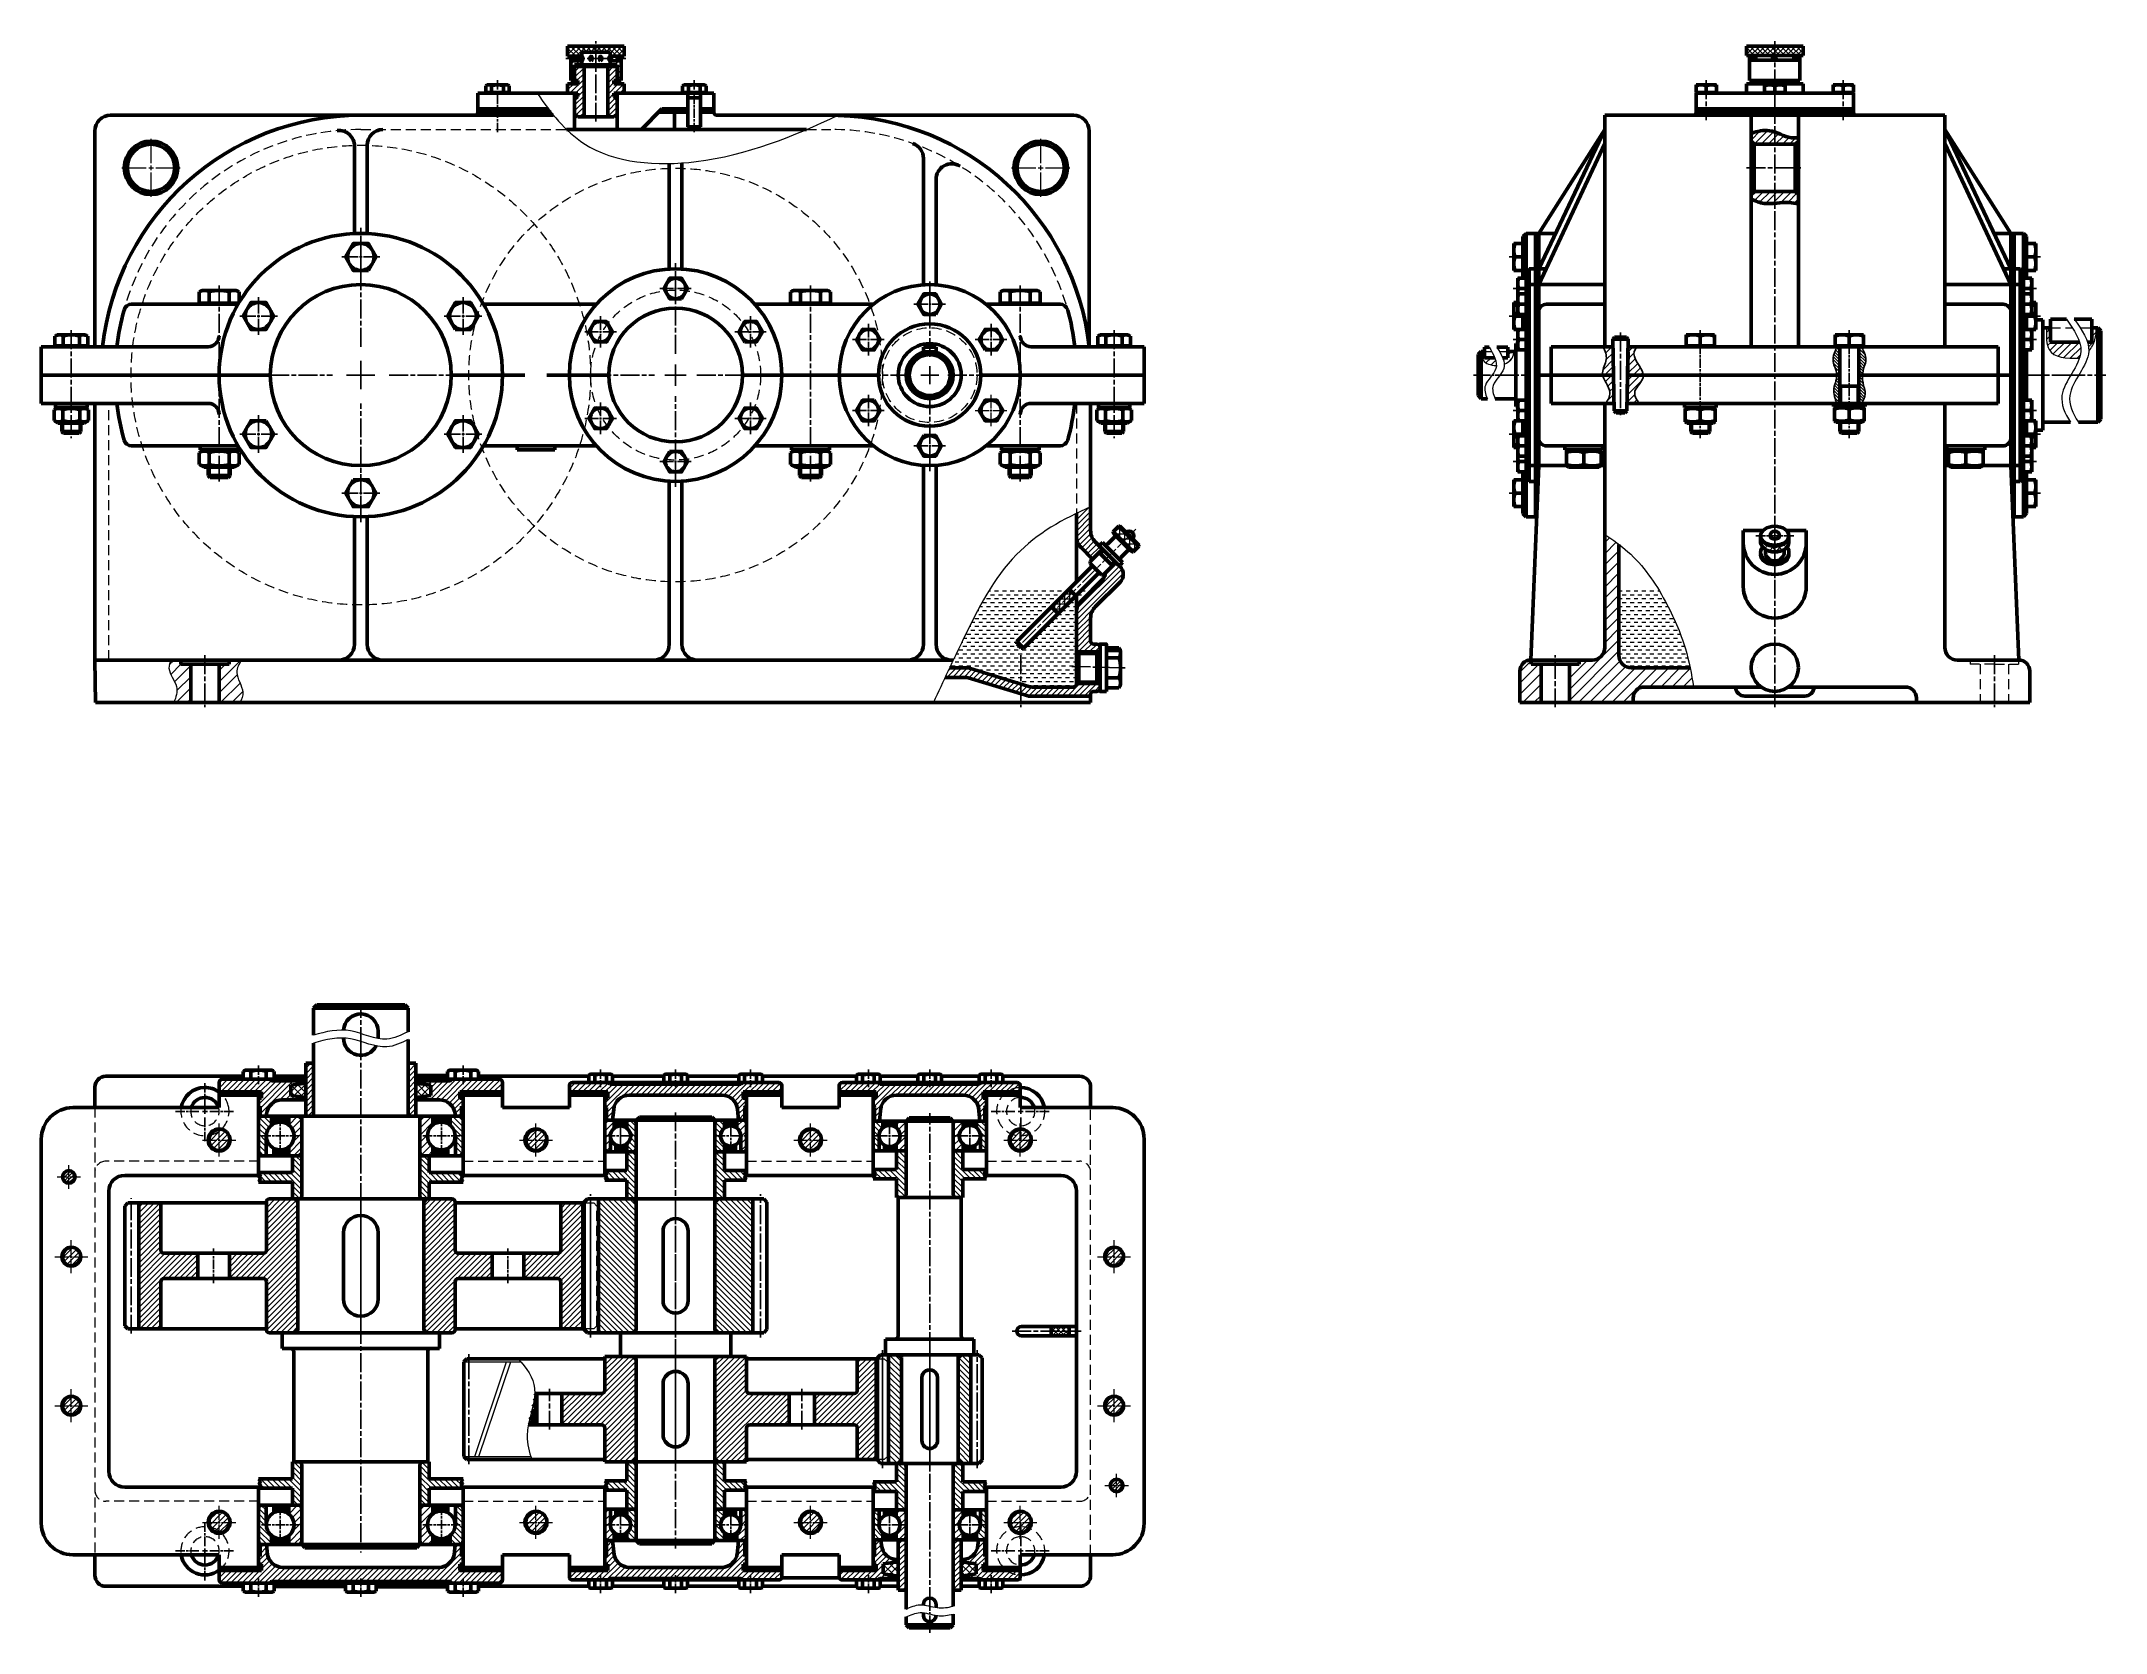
# Model space of a CAD drawing. Header units: millimetres. Extents: x -644475 to -321976, y 914968 to 1830177.
# Drawn here: x -324541 to -323229, y 915155 to 916166 of the extents above; entities that cross this region are included whole.
import ezdxf

# ---------------------------------------------------------------- set-up
doc = ezdxf.new("R2010")
doc.units = ezdxf.units.MM
for name, pattern in [('AM_ISO08W050', [18, 12, -1.5, 3, -1.5]), ('AM_ISO08W050x2', [9, 6, -0.75, 1.5, -0.75]), ('CENTER', [50.8, 31.75, -6.35, 6.35, -6.35]), ('CENTER2', [28.575, 19.05, -3.175, 3.175, -3.175]), ('HIDDEN', [9.525, 6.35, -3.175])]:
    doc.linetypes.add(name, pattern=pattern)
for name, color, linetype, lineweight in [('1. NET DAM', 7, 'Continuous', 50), ('2. NET KHUAT', 86, 'HIDDEN', 15), ('3. DUONG TAM', 4, 'CENTER', 15), ('4. NET MANH', 86, 'Continuous', 15), ('AM_0N', 7, 'Continuous', 50), ('AM_4', 3, 'Continuous', 25), ('AM_4N', 3, 'Continuous', 25), ('AM_7', 4, 'AM_ISO08W050', 25), ('AM_7N', 4, 'AM_ISO08W050', 25), ('AM_8', 1, 'Continuous', 25), ('AM_8N', 1, 'Continuous', 25)]:
    doc.layers.add(name, color=color, linetype=linetype, lineweight=lineweight)
pattern_1 = [(135, (591057.9235, 1239565.9235), (-1.767766953, -1.767766953), [])]
pattern_2 = [(45, (0, 0), (-1.767766953, 1.767766953), [])]
pattern_3 = [(135, (591126.5344, 1239206.1239), (-1.767766953, -1.767766953), [])]
pattern_4 = [(135, (-324556.6427, 913578.9698), (-2.24506403, -2.24506403), [])]
pattern_5 = [(45, (-324556.6427, 913578.9698), (-1.767766953, 1.767766953), [])]
pattern_6 = [(135, (-324502.6427, 913578.9698), (-2.24506403, -2.24506403), [])]
pattern_7 = [(45, (-324502.6427, 913578.9698), (-1.767766953, 1.767766953), [])]
pattern_8 = [(135, (-323920.6053, 913779.5894), (-2.24506403, -2.24506403), [])]
pattern_9 = [(45, (-323920.6053, 913779.5894), (-1.767766953, 1.767766953), [])]
pattern_10 = [(135, (-323866.6053, 913779.5894), (-2.24506403, -2.24506403), [])]
pattern_11 = [(45, (-323866.6053, 913779.5894), (-1.767766953, 1.767766953), [])]
pattern_12 = [(315, (913308.97432, 324738.69006), (0.17960512242, 0.17960512242), []), (45, (913308.97432, 324738.69006), (-0.17960512242, 0.17960512242), [])]
pattern_13 = [(315, (913061.97432, 324738.69006), (0.17960512242, 0.17960512242), []), (45, (913061.97432, 324738.69006), (-0.17960512242, 0.17960512242), [])]
pattern_14 = [(315, (913061.97432, 324668.69006), (0.17960512242, 0.17960512242), []), (45, (913061.97432, 324668.69006), (-0.17960512242, 0.17960512242), [])]
pattern_15 = [(315, (913308.97432, 324668.69006), (0.17960512242, 0.17960512242), []), (45, (913308.97432, 324668.69006), (-0.17960512242, 0.17960512242), [])]
pattern_16 = [(135, (-324278.8685, 913570.2984), (-2.24506403, -2.24506403), [])]
pattern_17 = [(45, (-324278.8685, 913570.2984), (-1.767766953, 1.767766953), [])]
pattern_18 = [(135, (-324224.8685, 913570.2984), (-2.24506403, -2.24506403), [])]
pattern_19 = [(45, (-324224.8685, 913570.2984), (-1.767766953, 1.767766953), [])]
pattern_20 = [(135, (591057.9235, 1239560.9235), (-0.057275649276, -0.057275649276), []), (225, (591057.9235, 1239560.9235), (0.057275649276, -0.057275649276), [])]
pattern_21 = [(135, (591505.1098, 1238870.1677), (-1.767766953, -1.767766953), [])]
pattern_22 = [(315, (-1239458.3508, 591824.6793), (1.767766953, 1.767766953), [])]
pattern_23 = [(135, (591306.1906, 1239016.6752), (-1.767766953, -1.767766953), [])]
pattern_24 = [(135, (591306.1906, 1238819.6752), (-1.767766953, -1.767766953), [])]
pattern_25 = [(135, (591093.99, 1238949.1373), (-1.767766953, -1.767766953), [])]
pattern_26 = [(315, (-1239770.143, 591745.7097), (1.767766953, 1.767766953), [])]
pattern_27 = [(135, (0, 0), (-0.057275649276, -0.057275649276), []), (225, (0, 0), (0.057275649276, -0.057275649276), [])]
pattern_28 = [(45, (-648907.5734, 1828646.934), (-1.767766953, 1.767766953), [])]
pattern_29 = [(45, (-648733.0954, 1828646.934), (-1.767766953, 1.767766953), [])]
pattern_30 = [(45, (-648599.8674, 1828646.934), (-1.767766953, 1.767766953), [])]
pattern_31 = [(45, (-649108.8234, 1828646.934), (-1.767766953, 1.767766953), [])]
pattern_32 = [(45, (-649076.7096, 1828688.072), (-1.767766953, 1.767766953), [])]
pattern_33 = [(45, (0, 0), (-0.32526911935, 0.32526911935), [])]
pattern_34 = [(45, (-325290.9508, 912793.3942), (-2.24506403, 2.24506403), []), (135, (-325290.9508, 912793.3942), (-2.24506403, -2.24506403), [])]
pattern_35 = [(45, (0, 0), (-3.535533906, 3.535533906), [])]

# ---------------------------------------------------------------- blocks, each defined once
blk = doc.blocks.new('ol1')
at = {"layer": '4. NET MANH'}
h = blk.add_hatch(dxfattribs=at)
h.set_pattern_fill('ANSI31', color=1, angle=90, style=0)
h.set_pattern_definition(pattern_4)
h.paths.add_polyline_path([(9.5, 21.3), (5.2, 21.3, -0.480384), (-5.2, 21.3), (-9.5, 21.3), (-9.5, 17, 0.414214), (-7.5, 15), (7.5, 15, 0.414214), (9.5, 17)])
h = blk.add_hatch(dxfattribs=at)
h.set_pattern_fill('ANSI31', color=1, angle=90, style=0)
h.set_pattern_definition(pattern_6)
h.paths.add_polyline_path([(237.5, 21.3), (241.8, 21.3, 0.480384), (252.2, 21.3), (256.5, 21.3), (256.5, 17, -0.414214), (254.5, 15), (239.5, 15, -0.414214), (237.5, 17)])
h = blk.add_hatch(dxfattribs=at)
h.set_pattern_fill('ANSI31', color=1, angle=90, style=0)
h.set_pattern_definition(pattern_4)
h.paths.add_polyline_path([(9.5, -21.3), (5.2, -21.3, 0.480384), (-5.2, -21.3), (-9.5, -21.3), (-9.5, -17, -0.414214), (-7.5, -15), (7.5, -15, -0.414214), (9.5, -17)])
h = blk.add_hatch(dxfattribs=at)
h.set_pattern_fill('ANSI31', color=1, angle=90, style=0)
h.set_pattern_definition(pattern_6)
h.paths.add_polyline_path([(237.5, -21.3), (241.8, -21.3, -0.480384), (252.2, -21.3), (256.5, -21.3), (256.5, -17, 0.414214), (254.5, -15), (239.5, -15, 0.414214), (237.5, -17)])
at = {"layer": 'AM_8'}
h = blk.add_hatch(dxfattribs=at)
h.set_pattern_fill('_U', color=256, scale=2.5, angle=45, style=0, pattern_type=0)
h.set_pattern_definition(pattern_5)
edge = h.paths.add_edge_path()
edge.add_line((9.5, 32.2), (9.5, 34))
edge.add_arc((7.5, 34), 2, 0, 90)
edge.add_line((7.5, 36), (-7.5, 36))
edge.add_arc((-7.5, 34), 2, 90, 180)
edge.add_line((-9.5, 34), (-9.5, 29.7))
edge.add_line((-9.5, 29.7), (-5.2, 29.7))
edge.add_arc((0, 25.5), 6.72, 90, 141.3178, ccw=False)
edge.add_line((0, 32.2), (9.5, 32.2))
h = blk.add_hatch(dxfattribs=at)
h.set_pattern_fill('_U', color=256, scale=2.5, angle=45, style=0, pattern_type=0)
h.set_pattern_definition(pattern_7)
edge = h.paths.add_edge_path()
edge.add_line((237.5, 32.2), (237.5, 34))
edge.add_arc((239.5, 34), 2, 450, 540, ccw=False)
edge.add_line((239.5, 36), (254.5, 36))
edge.add_arc((254.5, 34), 2, 360, 450, ccw=False)
edge.add_line((256.5, 34), (256.5, 29.7))
edge.add_line((256.5, 29.7), (252.2, 29.7))
edge.add_arc((247, 25.5), 6.72, 398.6822, 450)
edge.add_line((247, 32.2), (237.5, 32.2))
h = blk.add_hatch(dxfattribs=at)
h.set_pattern_fill('_U', color=256, scale=2.5, angle=45, style=0, pattern_type=0)
h.set_pattern_definition(pattern_5)
edge = h.paths.add_edge_path()
edge.add_line((9.5, -32.2), (9.5, -34))
edge.add_arc((7.5, -34), 2, 270, 360, ccw=False)
edge.add_line((7.5, -36), (-7.5, -36))
edge.add_arc((-7.5, -34), 2, 180, 270, ccw=False)
edge.add_line((-9.5, -34), (-9.5, -29.7))
edge.add_line((-9.5, -29.7), (-5.2, -29.7))
edge.add_arc((0, -25.5), 6.72, 218.6822, 270)
edge.add_line((0, -32.2), (9.5, -32.2))
h = blk.add_hatch(dxfattribs=at)
h.set_pattern_fill('_U', color=256, scale=2.5, angle=45, style=0, pattern_type=0)
h.set_pattern_definition(pattern_7)
edge = h.paths.add_edge_path()
edge.add_line((237.5, -32.2), (237.5, -34))
edge.add_arc((239.5, -34), 2, 180, 270)
edge.add_line((239.5, -36), (254.5, -36))
edge.add_arc((254.5, -34), 2, 270, 360)
edge.add_line((256.5, -34), (256.5, -29.7))
edge.add_line((256.5, -29.7), (252.2, -29.7))
edge.add_arc((247, -25.5), 6.72, 270, 321.3178, ccw=False)
edge.add_line((247, -32.2), (237.5, -32.2))
at = {"layer": '1. NET DAM'}
for p, q in [((-9.5, 17), (-9.5, 34)), ((-9.5, 29.7), (-5.2, 29.7)), ((-7.5, 36), (7.5, 36)), ((0, 32.2), (9.5, 32.2)), ((9.5, 34), (9.5, 17)), ((237.5, 34), (237.5, 17)), ((247, 32.2), (237.5, 32.2)), ((254.5, 36), (239.5, 36)), ((256.5, 29.7), (252.2, 29.7)), ((256.5, 17), (256.5, 34)), ((-5.2, 21.3), (-9.5, 21.3)), ((7.5, 15), (-7.5, 15)), ((0, 15), (0, 15)), ((9.5, 21.3), (5.2, 21.3)), ((237.5, 21.3), (241.8, 21.3)), ((239.5, 15), (254.5, 15)), ((247, 15), (247, 15)), ((252.2, 21.3), (256.5, 21.3)), ((-9.5, -17), (-9.5, -34)), ((-5.2, -21.3), (-9.5, -21.3)), ((7.5, -15), (-7.5, -15)), ((0, -15), (0, -15)), ((9.5, -21.3), (5.2, -21.3)), ((9.5, -34), (9.5, -17)), ((237.5, -34), (237.5, -17)), ((237.5, -21.3), (241.8, -21.3)), ((239.5, -15), (254.5, -15)), ((247, -15), (247, -15)), ((252.2, -21.3), (256.5, -21.3)), ((256.5, -17), (256.5, -34)), ((-9.5, -29.7), (-5.2, -29.7)), ((-7.5, -36), (7.5, -36)), ((0, -32.2), (9.5, -32.2)), ((247, -32.2), (237.5, -32.2)), ((254.5, -36), (239.5, -36)), ((256.5, -29.7), (252.2, -29.7))]:
    blk.add_line(p, q, dxfattribs=at)
for centre in [(0, 25.5), (247, 25.5), (0, -25.5), (247, -25.5)]:
    blk.add_circle(centre, 6.72, dxfattribs=at)
for centre, start, end in [((-7.5, 34), 90, 180), ((7.5, 34), 0, 90), ((239.5, 34), 90, 180), ((254.5, 34), 0, 90), ((-7.5, 17), 180, 270), ((7.5, 17), 270, 0), ((239.5, 17), 180, 270), ((254.5, 17), 270, 0), ((-7.5, -17), 90, 180), ((7.5, -17), 0, 90), ((239.5, -17), 90, 180), ((254.5, -17), 0, 90), ((-7.5, -34), 180, 270), ((7.5, -34), 270, 0), ((239.5, -34), 180, 270), ((254.5, -34), 270, 0)]:
    blk.add_arc(centre, 2, start, end, dxfattribs=at)
blk = doc.blocks.new('ol2')
at = {"layer": '4. NET MANH'}
h = blk.add_hatch(dxfattribs=at)
h.set_pattern_fill('ANSI31', color=1, angle=90, style=0)
h.set_pattern_definition(pattern_8)
h.paths.add_polyline_path([(-46, 45), (-62, 45, 0.414214), (-64, 43), (-64, 39), (-59, 39, -0.227735), (-54, 41.4), (-44, 41.4), (-44, 43, 0.414214)])
h = blk.add_hatch(dxfattribs=at)
h.set_pattern_fill('ANSI31', color=1, angle=90, style=0)
h.set_pattern_definition(pattern_10)
h.paths.add_polyline_path([(185, 45), (201, 45, -0.414214), (203, 43), (203, 39), (198, 39, 0.227735), (193, 41.4), (183, 41.4), (183, 43, -0.414214)])
h = blk.add_hatch(dxfattribs=at)
h.set_pattern_fill('ANSI37', color=0, scale=0.08, angle=-90, style=0)
h.set_pattern_definition(pattern_13)
h.paths.add_polyline_path([(-62.9, 35), (-62.9, 38), (-59.6, 38, 0.123104), (-60.4, 35)])
h.paths.add_polyline_path([(-62.9, 32), (-62.9, 35), (-60.4, 35, 0.123104), (-59.6, 32)])
h = blk.add_hatch(dxfattribs=at)
h.set_pattern_fill('ANSI37', color=0, scale=0.08, angle=-90, style=0)
h.set_pattern_definition(pattern_13)
h.paths.add_polyline_path([(-45.1, 35), (-45.1, 38), (-48.4, 38, -0.123104), (-47.6, 35)])
h.paths.add_polyline_path([(-45.1, 32), (-45.1, 35), (-47.6, 35, -0.123104), (-48.4, 32)])
h = blk.add_hatch(dxfattribs=at)
h.set_pattern_fill('ANSI37', color=0, scale=0.08, angle=-90, style=0)
h.set_pattern_definition(pattern_12)
h.paths.add_polyline_path([(184.1, 35), (184.1, 38), (187.4, 38, 0.123104), (186.6, 35)])
h.paths.add_polyline_path([(184.1, 32), (184.1, 35), (186.6, 35, 0.123104), (187.4, 32)])
h = blk.add_hatch(dxfattribs=at)
h.set_pattern_fill('ANSI37', color=0, scale=0.08, angle=-90, style=0)
h.set_pattern_definition(pattern_12)
h.paths.add_polyline_path([(201.9, 35), (201.9, 38), (198.6, 38, -0.123104), (199.4, 35)])
h.paths.add_polyline_path([(201.9, 32), (201.9, 35), (199.4, 35, -0.123104), (198.6, 32)])
h = blk.add_hatch(dxfattribs=at)
h.set_pattern_fill('ANSI31', color=1, angle=90, style=0)
h.set_pattern_definition(pattern_8)
h.paths.add_polyline_path([(-46, -45), (-62, -45, -0.414214), (-64, -43), (-64, -39), (-59, -39, 0.227735), (-54, -41.4), (-44, -41.4), (-44, -43, -0.414214)])
h = blk.add_hatch(dxfattribs=at)
h.set_pattern_fill('ANSI37', color=0, scale=0.08, angle=-90, style=0)
h.set_pattern_definition(pattern_14)
h.paths.add_polyline_path([(-62.9, -35), (-62.9, -32), (-59.6, -32, 0.123104), (-60.4, -35)])
h.paths.add_polyline_path([(-62.9, -38), (-62.9, -35), (-60.4, -35, 0.123104), (-59.6, -38)])
h = blk.add_hatch(dxfattribs=at)
h.set_pattern_fill('ANSI37', color=0, scale=0.08, angle=-90, style=0)
h.set_pattern_definition(pattern_14)
h.paths.add_polyline_path([(-45.1, -35), (-45.1, -32), (-48.4, -32, -0.123104), (-47.6, -35)])
h.paths.add_polyline_path([(-45.1, -38), (-45.1, -35), (-47.6, -35, -0.123104), (-48.4, -38)])
h = blk.add_hatch(dxfattribs=at)
h.set_pattern_fill('ANSI31', color=1, angle=90, style=0)
h.set_pattern_definition(pattern_10)
h.paths.add_polyline_path([(185, -45), (201, -45, 0.414214), (203, -43), (203, -39), (198, -39, -0.227735), (193, -41.4), (183, -41.4), (183, -43, 0.414214)])
h = blk.add_hatch(dxfattribs=at)
h.set_pattern_fill('ANSI37', color=0, scale=0.08, angle=-90, style=0)
h.set_pattern_definition(pattern_15)
h.paths.add_polyline_path([(184.1, -35), (184.1, -32), (187.4, -32, 0.123104), (186.6, -35)])
h.paths.add_polyline_path([(184.1, -38), (184.1, -35), (186.6, -35, 0.123104), (187.4, -38)])
h = blk.add_hatch(dxfattribs=at)
h.set_pattern_fill('ANSI37', color=0, scale=0.08, angle=-90, style=0)
h.set_pattern_definition(pattern_15)
h.paths.add_polyline_path([(201.9, -35), (201.9, -32), (198.6, -32, -0.123104), (199.4, -35)])
h.paths.add_polyline_path([(201.9, -38), (201.9, -35), (199.4, -35, -0.123104), (198.6, -38)])
at = {"layer": 'AM_8'}
h = blk.add_hatch(dxfattribs=at)
h.set_pattern_fill('_U', color=256, scale=2.5, angle=45, style=0, pattern_type=0)
h.set_pattern_definition(pattern_9)
edge = h.paths.add_edge_path()
edge.add_line((-44, 27), (-44, 31))
edge.add_line((-44, 31), (-49, 31))
edge.add_arc((-54, 35), 6.4, 218.6822, 321.3178, ccw=False)
edge.add_line((-59, 31), (-64, 31))
edge.add_line((-64, 31), (-64, 27))
edge.add_arc((-62, 27), 2, 180, 270)
edge.add_line((-62, 25), (-46, 25))
edge.add_arc((-46, 27), 2, 270, 360)
h = blk.add_hatch(dxfattribs=at)
h.set_pattern_fill('_U', color=256, scale=2.5, angle=45, style=0, pattern_type=0)
h.set_pattern_definition(pattern_11)
edge = h.paths.add_edge_path()
edge.add_line((183, 27), (183, 31))
edge.add_line((183, 31), (188, 31))
edge.add_arc((193, 35), 6.4, 218.6822, 321.3178)
edge.add_line((198, 31), (203, 31))
edge.add_line((203, 31), (203, 27))
edge.add_arc((201, 27), 2, 270, 360, ccw=False)
edge.add_line((201, 25), (185, 25))
edge.add_arc((185, 27), 2, 180, 270, ccw=False)
h = blk.add_hatch(dxfattribs=at)
h.set_pattern_fill('_U', color=256, scale=2.5, angle=45, style=0, pattern_type=0)
h.set_pattern_definition(pattern_9)
edge = h.paths.add_edge_path()
edge.add_line((-44, -27), (-44, -31))
edge.add_line((-44, -31), (-49, -31))
edge.add_arc((-54, -35), 6.4, 38.6822, 141.3178)
edge.add_line((-59, -31), (-64, -31))
edge.add_line((-64, -31), (-64, -27))
edge.add_arc((-62, -27), 2, 90, 180, ccw=False)
edge.add_line((-62, -25), (-46, -25))
edge.add_arc((-46, -27), 2, 0, 90, ccw=False)
h = blk.add_hatch(dxfattribs=at)
h.set_pattern_fill('_U', color=256, scale=2.5, angle=45, style=0, pattern_type=0)
h.set_pattern_definition(pattern_11)
edge = h.paths.add_edge_path()
edge.add_line((183, -27), (183, -31))
edge.add_line((183, -31), (188, -31))
edge.add_arc((193, -35), 6.4, 398.6822, 501.3178, ccw=False)
edge.add_line((198, -31), (203, -31))
edge.add_line((203, -31), (203, -27))
edge.add_arc((201, -27), 2, 360, 450)
edge.add_line((201, -25), (185, -25))
edge.add_arc((185, -27), 2, 450, 540)
at = {"layer": '1. NET DAM'}
for p, q in [((-64, 27), (-64, 43)), ((-62, 45), (-46, 45)), ((-54, 41.4), (-44, 41.4)), ((-44, 43), (-44, 27)), ((183, 43), (183, 27)), ((193, 41.4), (183, 41.4)), ((201, 45), (185, 45)), ((203, 27), (203, 43)), ((-64, 39), (-59, 39)), ((-59, 31), (-64, 31)), ((-59.6, 38), (-62.9, 38)), ((-62.9, 38), (-62.9, 35)), ((-62.9, 32), (-62.9, 35)), ((-59.6, 32), (-62.9, 32)), ((-44, 31), (-49, 31)), ((-48.4, 38), (-45.1, 38)), ((-48.4, 32), (-45.1, 32)), ((-45.1, 38), (-45.1, 35)), ((-45.1, 32), (-45.1, 35)), ((183, 31), (188, 31)), ((187.4, 38), (184.1, 38)), ((184.1, 38), (184.1, 35)), ((184.1, 32), (184.1, 35)), ((187.4, 32), (184.1, 32)), ((203, 39), (198, 39)), ((198, 31), (203, 31)), ((198.6, 38), (201.9, 38)), ((198.6, 32), (201.9, 32)), ((201.9, 38), (201.9, 35)), ((201.9, 32), (201.9, 35)), ((-46, 25), (-62, 25)), ((185, 25), (201, 25)), ((-46, -25), (-62, -25)), ((185, -25), (201, -25)), ((-64, -27), (-64, -43)), ((-59, -31), (-64, -31)), ((-64, -39), (-59, -39)), ((-59.6, -32), (-62.9, -32)), ((-62.9, -32), (-62.9, -35)), ((-62.9, -38), (-62.9, -35)), ((-59.6, -38), (-62.9, -38)), ((-44, -31), (-49, -31)), ((-48.4, -32), (-45.1, -32)), ((-48.4, -38), (-45.1, -38)), ((-45.1, -32), (-45.1, -35)), ((-45.1, -38), (-45.1, -35)), ((-44, -43), (-44, -27)), ((183, -43), (183, -27)), ((183, -31), (188, -31)), ((187.4, -32), (184.1, -32)), ((184.1, -32), (184.1, -35)), ((184.1, -38), (184.1, -35)), ((187.4, -38), (184.1, -38)), ((198, -31), (203, -31)), ((203, -39), (198, -39)), ((198.6, -32), (201.9, -32)), ((198.6, -38), (201.9, -38)), ((201.9, -32), (201.9, -35)), ((201.9, -38), (201.9, -35)), ((203, -27), (203, -43)), ((-62, -45), (-46, -45)), ((-54, -41.4), (-44, -41.4)), ((193, -41.4), (183, -41.4)), ((201, -45), (185, -45))]:
    blk.add_line(p, q, dxfattribs=at)
for centre in [(-54, 35), (193, 35), (-54, -35), (193, -35)]:
    blk.add_circle(centre, 6.4, dxfattribs=at)
for centre, start, end in [((-62, 43), 90, 180), ((-46, 43), 0, 90), ((185, 43), 90, 180), ((201, 43), 0, 90), ((-62, 27), 180, 270), ((-46, 27), 270, 0), ((185, 27), 180, 270), ((201, 27), 270, 0), ((-62, -27), 90, 180), ((-46, -27), 0, 90), ((185, -27), 90, 180), ((201, -27), 0, 90), ((-62, -43), 180, 270), ((-46, -43), 270, 0), ((185, -43), 180, 270), ((201, -43), 270, 0)]:
    blk.add_arc(centre, 2, start, end, dxfattribs=at)
at = {"layer": 'AM_7', "linetype": 'AM_ISO08W050x2'}
for p, q in [((-54, 44.4), (-54, 25.6)), ((193, 44.4), (193, 25.6)), ((-63.4, 35), (-44.6, 35)), ((183.6, 35), (202.4, 35)), ((202.4, 35), (183.6, 35)), ((-54, -25.6), (-54, -44.4)), ((193, -25.6), (193, -44.4)), ((-63.4, -35), (-44.6, -35)), ((183.6, -35), (202.4, -35))]:
    blk.add_line(p, q, dxfattribs=at)
blk = doc.blocks.new('ol3')
at = {"layer": '4. NET MANH'}
h = blk.add_hatch(dxfattribs=at)
h.set_pattern_fill('ANSI31', color=1, angle=90, style=0)
h.set_pattern_definition(pattern_16)
h.paths.add_polyline_path([(-60.9, 45.8), (-66.5, 45.8), (-66.5, 40, 0.414214), (-64, 37.5), (-44, 37.5, 0.414214), (-41.5, 40), (-41.5, 45.8), (-47.1, 45.8, -0.480384)])
h = blk.add_hatch(dxfattribs=at)
h.set_pattern_fill('ANSI31', color=1, angle=90, style=0)
h.set_pattern_definition(pattern_18)
h.paths.add_polyline_path([(199.9, 45.8), (205.5, 45.8), (205.5, 40, -0.414214), (203, 37.5), (183, 37.5, -0.414214), (180.5, 40), (180.5, 45.8), (186.1, 45.8, 0.480384)])
h = blk.add_hatch(dxfattribs=at)
h.set_pattern_fill('ANSI31', color=1, angle=90, style=0)
h.set_pattern_definition(pattern_16)
h.paths.add_polyline_path([(-60.9, -45.8), (-66.5, -45.8), (-66.5, -40, -0.414214), (-64, -37.5), (-44, -37.5, -0.414214), (-41.5, -40), (-41.5, -45.8), (-47.1, -45.8, 0.480384)])
h = blk.add_hatch(dxfattribs=at)
h.set_pattern_fill('ANSI31', color=1, angle=90, style=0)
h.set_pattern_definition(pattern_18)
h.paths.add_polyline_path([(199.9, -45.8), (205.5, -45.8), (205.5, -40, 0.414214), (203, -37.5), (183, -37.5, 0.414214), (180.5, -40), (180.5, -45.8), (186.1, -45.8, -0.480384)])
at = {"layer": 'AM_8'}
h = blk.add_hatch(dxfattribs=at)
h.set_pattern_fill('_U', color=256, scale=2.5, angle=45, style=0, pattern_type=0)
h.set_pattern_definition(pattern_17)
edge = h.paths.add_edge_path()
edge.add_arc((-54, 51.2), 8.8, 90, 141.3178, ccw=False)
edge.add_line((-54, 60.1), (-41.5, 60.1))
edge.add_line((-41.5, 60.1), (-41.5, 62.5))
edge.add_arc((-44, 62.5), 2.5, 0, 90)
edge.add_line((-44, 65), (-64, 65))
edge.add_arc((-64, 62.5), 2.5, 90, 180)
edge.add_line((-66.5, 62.5), (-66.5, 56.8))
edge.add_line((-66.5, 56.8), (-60.9, 56.8))
h = blk.add_hatch(dxfattribs=at)
h.set_pattern_fill('_U', color=256, scale=2.5, angle=45, style=0, pattern_type=0)
h.set_pattern_definition(pattern_19)
edge = h.paths.add_edge_path()
edge.add_arc((193, 51.2), 8.8, 398.6822, 450)
edge.add_line((193, 60.1), (180.5, 60.1))
edge.add_line((180.5, 60.1), (180.5, 62.5))
edge.add_arc((183, 62.5), 2.5, 450, 540, ccw=False)
edge.add_line((183, 65), (203, 65))
edge.add_arc((203, 62.5), 2.5, 360, 450, ccw=False)
edge.add_line((205.5, 62.5), (205.5, 56.8))
edge.add_line((205.5, 56.8), (199.9, 56.8))
h = blk.add_hatch(dxfattribs=at)
h.set_pattern_fill('_U', color=256, scale=2.5, angle=45, style=0, pattern_type=0)
h.set_pattern_definition(pattern_17)
edge = h.paths.add_edge_path()
edge.add_arc((-54, -51.2), 8.8, 218.6822, 270)
edge.add_line((-54, -60.1), (-41.5, -60.1))
edge.add_line((-41.5, -60.1), (-41.5, -62.5))
edge.add_arc((-44, -62.5), 2.5, 270, 360, ccw=False)
edge.add_line((-44, -65), (-64, -65))
edge.add_arc((-64, -62.5), 2.5, 180, 270, ccw=False)
edge.add_line((-66.5, -62.5), (-66.5, -56.8))
edge.add_line((-66.5, -56.8), (-60.9, -56.8))
h = blk.add_hatch(dxfattribs=at)
h.set_pattern_fill('_U', color=256, scale=2.5, angle=45, style=0, pattern_type=0)
h.set_pattern_definition(pattern_19)
edge = h.paths.add_edge_path()
edge.add_arc((193, -51.2), 8.8, 270, 321.3178, ccw=False)
edge.add_line((193, -60.1), (180.5, -60.1))
edge.add_line((180.5, -60.1), (180.5, -62.5))
edge.add_arc((183, -62.5), 2.5, 180, 270)
edge.add_line((183, -65), (203, -65))
edge.add_arc((203, -62.5), 2.5, 270, 360)
edge.add_line((205.5, -62.5), (205.5, -56.8))
edge.add_line((205.5, -56.8), (199.9, -56.8))
at = {"layer": '1. NET DAM'}
for p, q in [((-66.5, 40), (-66.5, 62.5)), ((-66.5, 56.8), (-60.9, 56.8)), ((-61.8, 55.2), (-65.8, 55.2)), ((-65.8, 53.2), (-65.8, 55.2)), ((-65.8, 53.2), (-65.8, 49.2)), ((-64, 65), (-44, 65)), ((-54, 60.1), (-41.5, 60.1)), ((-46.2, 55.2), (-42.2, 55.2)), ((-42.2, 53.2), (-42.2, 55.2)), ((-42.2, 53.2), (-42.2, 49.2)), ((-41.5, 62.5), (-41.5, 40)), ((180.5, 62.5), (180.5, 40)), ((193, 60.1), (180.5, 60.1)), ((185.2, 55.2), (181.2, 55.2)), ((181.2, 53.2), (181.2, 55.2)), ((181.2, 53.2), (181.2, 49.2)), ((203, 65), (183, 65)), ((205.5, 56.8), (199.9, 56.8)), ((200.8, 55.2), (204.8, 55.2)), ((204.8, 53.2), (204.8, 55.2)), ((204.8, 53.2), (204.8, 49.2)), ((205.5, 40), (205.5, 62.5)), ((-60.9, 45.8), (-66.5, 45.8)), ((-65.8, 49.2), (-65.8, 47.2)), ((-65.8, 47.2), (-61.8, 47.2)), ((-41.5, 45.8), (-47.1, 45.8)), ((-42.2, 47.2), (-46.2, 47.2)), ((-42.2, 49.2), (-42.2, 47.2)), ((180.5, 45.8), (186.1, 45.8)), ((181.2, 51.2), (181.2, 51.2)), ((181.2, 51.2), (181.2, 51.2)), ((181.2, 49.2), (181.2, 47.2)), ((181.2, 47.2), (185.2, 47.2)), ((199.9, 45.8), (205.5, 45.8)), ((204.8, 47.2), (200.8, 47.2)), ((204.8, 51.2), (204.8, 51.2)), ((204.8, 49.2), (204.8, 47.2)), ((-44, 37.5), (-64, 37.5)), ((183, 37.5), (203, 37.5)), ((-44, -37.5), (-64, -37.5)), ((183, -37.5), (203, -37.5)), ((-66.5, -40), (-66.5, -62.5)), ((-60.9, -45.8), (-66.5, -45.8)), ((-61.8, -47.2), (-65.8, -47.2)), ((-65.8, -49.2), (-65.8, -47.2)), ((-65.8, -49.2), (-65.8, -53.2)), ((-41.5, -45.8), (-47.1, -45.8)), ((-46.2, -47.2), (-42.2, -47.2)), ((-42.2, -49.2), (-42.2, -47.2)), ((-42.2, -49.2), (-42.2, -53.2)), ((-41.5, -62.5), (-41.5, -40)), ((180.5, -62.5), (180.5, -40)), ((180.5, -45.8), (186.1, -45.8)), ((185.2, -47.2), (181.2, -47.2)), ((181.2, -49.2), (181.2, -47.2)), ((181.2, -49.2), (181.2, -53.2)), ((199.9, -45.8), (205.5, -45.8)), ((200.8, -47.2), (204.8, -47.2)), ((204.8, -49.2), (204.8, -47.2)), ((204.8, -49.2), (204.8, -53.2)), ((205.5, -40), (205.5, -62.5)), ((-66.5, -56.8), (-60.9, -56.8)), ((-65.8, -53.2), (-65.8, -55.2)), ((-65.8, -55.2), (-61.8, -55.2)), ((-64, -65), (-44, -65)), ((-54, -60.1), (-41.5, -60.1)), ((-42.2, -55.2), (-46.2, -55.2)), ((-42.2, -53.2), (-42.2, -55.2)), ((193, -60.1), (180.5, -60.1)), ((181.2, -53.2), (181.2, -55.2)), ((181.2, -55.2), (185.2, -55.2)), ((203, -65), (183, -65)), ((205.5, -56.8), (199.9, -56.8)), ((204.8, -55.2), (200.8, -55.2)), ((204.8, -53.2), (204.8, -55.2))]:
    blk.add_line(p, q, dxfattribs=at)
for centre in [(-54, 51.2), (193, 51.2), (-54, -51.2), (193, -51.2)]:
    blk.add_circle(centre, 8.8, dxfattribs=at)
for centre, start, end in [((-64, 62.5), 90, 180), ((-44, 62.5), 0, 90), ((183, 62.5), 90, 180), ((203, 62.5), 0, 90), ((-64, 40), 180, 270), ((-44, 40), 270, 0), ((183, 40), 180, 270), ((203, 40), 270, 0), ((-64, -40), 90, 180), ((-44, -40), 0, 90), ((183, -40), 90, 180), ((203, -40), 0, 90), ((-64, -62.5), 180, 270), ((-44, -62.5), 270, 0), ((183, -62.5), 180, 270), ((203, -62.5), 270, 0)]:
    blk.add_arc(centre, 2.5, start, end, dxfattribs=at)
at = {"layer": 'AM_7', "linetype": 'AM_ISO08W050x2'}
for p, q in [((-54, 63.1), (-54, 39.4)), ((193, 63.1), (193, 39.4)), ((-65.8, 51.2), (-42.2, 51.2)), ((181.2, 51.2), (204.8, 51.2)), ((-65.8, -51.2), (-42.2, -51.2)), ((-54, -39.4), (-54, -63.1)), ((181.2, -51.2), (204.8, -51.2)), ((193, -39.4), (193, -63.1))]:
    blk.add_line(p, q, dxfattribs=at)
blk = doc.blocks.new('*U30')
at = {"layer": '1. NET DAM'}
blk.add_lwpolyline([(4.9, -8.5), (9.8, 0), (4.9, 8.5), (-4.9, 8.5), (-9.8, 0), (-4.9, -8.5)], close=True, dxfattribs=at)
blk.add_circle((0, 0), 8.5, dxfattribs=at)
blk = doc.blocks.new('*U31')
at = {"layer": '1. NET DAM', "color": 0, "linetype": 'ByBlock', "lineweight": -2, "transparency": 16777216}
blk.add_blockref('*U30', (-319183.7, 916696.7), dxfattribs=at)
for p, rotation in [((-319248.7, 916659.2), 59.99999999999999), ((-319118.8, 916659.2), 299.9999999999999), ((-319248.7, 916584.2), 120), ((-319118.8, 916584.2), 240), ((-319183.7, 916546.7), 180)]:
    blk.add_blockref('*U30', p, dxfattribs=dict(at, rotation=rotation))
blk = doc.blocks.new('*U32')
at = {"layer": '1. NET DAM'}
blk.add_lwpolyline([(3.8, -6.5), (7.5, 0), (3.8, 6.5), (-3.8, 6.5), (-7.5, 0), (-3.8, -6.5)], close=True, dxfattribs=at)
blk.add_circle((0, 0), 6.5, dxfattribs=at)
blk = doc.blocks.new('*U33')
at = {"layer": '1. NET DAM', "color": 0, "linetype": 'ByBlock', "lineweight": -2, "transparency": 16777216}
blk.add_blockref('*U32', (-319018.7, 916676.7), dxfattribs=at)
for p, rotation in [((-319066.4, 916649.2), 59.99999999999999), ((-318971.1, 916649.2), 300.0000000000001), ((-319066.4, 916594.2), 120), ((-318971.1, 916594.2), 240), ((-319018.7, 916566.7), 180)]:
    blk.add_blockref('*U32', p, dxfattribs=dict(at, rotation=rotation))
blk = doc.blocks.new('*U34')
at = {"layer": '1. NET DAM'}
blk.add_lwpolyline([(3.8, -6.5), (7.5, 0), (3.8, 6.5), (-3.8, 6.5), (-7.5, 0), (-3.8, -6.5)], close=True, dxfattribs=at)
blk.add_circle((0, 0), 6.5, dxfattribs=at)
blk = doc.blocks.new('*U35')
at = {"layer": '1. NET DAM', "color": 0, "linetype": 'ByBlock', "lineweight": -2, "transparency": 16777216}
blk.add_blockref('*U34', (-318888, 916666.7), dxfattribs=at)
for p, rotation in [((-318927, 916644.2), 59.99999999999999), ((-318849.1, 916644.2), 300.0000000000001), ((-318927, 916599.2), 120), ((-318849.1, 916599.2), 240), ((-318888, 916576.7), 180)]:
    blk.add_blockref('*U34', p, dxfattribs=dict(at, rotation=rotation))
blk = doc.blocks.new('*U36')
at = {"layer": '3. DUONG TAM', "color": 0, "transparency": 16777216}
for p, q in [((-10, 0), (-1.3, 0)), ((0, 1.3), (0, 10)), ((1.3, 0), (10, 0)), ((0, -10), (0, -1.3))]:
    blk.add_line(p, q, dxfattribs=at)
at = {"layer": '3. DUONG TAM', "color": 0, "linetype": 'Continuous', "transparency": 16777216}
for p, q in [((-0.65, 0), (0.65, 0)), ((0, -0.65), (0, 0.65))]:
    blk.add_line(p, q, dxfattribs=at)
blk = doc.blocks.new('*U37')
at = {"layer": 'AM_7', "color": 0, "transparency": 16777216}
for p, q in [((-10.22, 0), (-1.344, 0)), ((0, 1.344), (0, 10.22)), ((1.344, 0), (10.22, 0)), ((0, -10.22), (0, -1.344))]:
    blk.add_line(p, q, dxfattribs=at)
at = {"layer": 'AM_7', "color": 0, "linetype": 'Continuous', "transparency": 16777216}
for p, q in [((-0.672, 0), (0.672, 0)), ((0, -0.672), (0, 0.672))]:
    blk.add_line(p, q, dxfattribs=at)
blk = doc.blocks.new('*U38')
at = {"layer": 'AM_7', "color": 0, "transparency": 16777216}
for p, q in [((-10.22, 0), (-1.344, 0)), ((0, 1.344), (0, 10.22)), ((1.344, 0), (10.22, 0)), ((0, -10.22), (0, -1.344))]:
    blk.add_line(p, q, dxfattribs=at)
at = {"layer": 'AM_7', "color": 0, "linetype": 'Continuous', "transparency": 16777216}
for p, q in [((-0.672, 0), (0.672, 0)), ((0, -0.672), (0, 0.672))]:
    blk.add_line(p, q, dxfattribs=at)
blk = doc.blocks.new('*U39')
at = {"layer": 'AM_7', "color": 0, "transparency": 16777216}
for p, q in [((-10.22, 0), (-1.344, 0)), ((0, 1.344), (0, 10.22)), ((1.344, 0), (10.22, 0)), ((0, -10.22), (0, -1.344))]:
    blk.add_line(p, q, dxfattribs=at)
at = {"layer": 'AM_7', "color": 0, "linetype": 'Continuous', "transparency": 16777216}
for p, q in [((-0.672, 0), (0.672, 0)), ((0, -0.672), (0, 0.672))]:
    blk.add_line(p, q, dxfattribs=at)
blk = doc.blocks.new('*U40')
at = {"layer": 'AM_7', "color": 0, "transparency": 16777216}
for p, q in [((-10.22, 0), (-1.344, 0)), ((0, 1.344), (0, 10.22)), ((1.344, 0), (10.22, 0)), ((0, -10.22), (0, -1.344))]:
    blk.add_line(p, q, dxfattribs=at)
at = {"layer": 'AM_7', "color": 0, "linetype": 'Continuous', "transparency": 16777216}
for p, q in [((-0.672, 0), (0.672, 0)), ((0, -0.672), (0, 0.672))]:
    blk.add_line(p, q, dxfattribs=at)
blk = doc.blocks.new('*U41')
at = {"layer": '3. DUONG TAM', "color": 0, "linetype": 'CENTER2', "transparency": 16777216}
for p, q in [((-10.5, 0), (-1.4, 0)), ((0, 1.4), (0, 10.5)), ((1.4, 0), (10.5, 0)), ((0, -10.5), (0, -1.4))]:
    blk.add_line(p, q, dxfattribs=at)
at = {"layer": '3. DUONG TAM', "color": 0, "linetype": 'Continuous', "transparency": 16777216}
for p, q in [((-0.7, 0), (0.7, 0)), ((0, -0.7), (0, 0.7))]:
    blk.add_line(p, q, dxfattribs=at)
blk = doc.blocks.new('*U42')
at = {"layer": '3. DUONG TAM', "color": 0, "linetype": 'CENTER2', "transparency": 16777216}
for p, q in [((-10.5, 0), (-1.4, 0)), ((0, 1.4), (0, 10.5)), ((1.4, 0), (10.5, 0)), ((0, -10.5), (0, -1.4))]:
    blk.add_line(p, q, dxfattribs=at)
at = {"layer": '3. DUONG TAM', "color": 0, "linetype": 'Continuous', "transparency": 16777216}
for p, q in [((-0.7, 0), (0.7, 0)), ((0, -0.7), (0, 0.7))]:
    blk.add_line(p, q, dxfattribs=at)
blk = doc.blocks.new('*U43')
at = {"layer": '3. DUONG TAM', "color": 0, "linetype": 'CENTER2', "transparency": 16777216}
for p, q in [((-10.5, 0), (-1.4, 0)), ((0, 1.4), (0, 10.5)), ((1.4, 0), (10.5, 0)), ((0, -10.5), (0, -1.4))]:
    blk.add_line(p, q, dxfattribs=at)
at = {"layer": '3. DUONG TAM', "color": 0, "linetype": 'Continuous', "transparency": 16777216}
for p, q in [((-0.7, 0), (0.7, 0)), ((0, -0.7), (0, 0.7))]:
    blk.add_line(p, q, dxfattribs=at)
blk = doc.blocks.new('*U44')
at = {"layer": '3. DUONG TAM', "color": 0, "linetype": 'CENTER2', "transparency": 16777216}
for p, q in [((-10.5, 0), (-1.4, 0)), ((0, 1.4), (0, 10.5)), ((1.4, 0), (10.5, 0)), ((0, -10.5), (0, -1.4))]:
    blk.add_line(p, q, dxfattribs=at)
at = {"layer": '3. DUONG TAM', "color": 0, "linetype": 'Continuous', "transparency": 16777216}
for p, q in [((-0.7, 0), (0.7, 0)), ((0, -0.7), (0, 0.7))]:
    blk.add_line(p, q, dxfattribs=at)
blk = doc.blocks.new('*U47')
at = {"layer": '3. DUONG TAM', "color": 0, "linetype": 'CENTER2', "transparency": 16777216}
for p, q in [((-10.5, 0), (-1.4, 0)), ((0, 1.4), (0, 10.5)), ((1.4, 0), (10.5, 0)), ((0, -10.5), (0, -1.4))]:
    blk.add_line(p, q, dxfattribs=at)
at = {"layer": '3. DUONG TAM', "color": 0, "linetype": 'Continuous', "transparency": 16777216}
for p, q in [((-0.7, 0), (0.7, 0)), ((0, -0.7), (0, 0.7))]:
    blk.add_line(p, q, dxfattribs=at)
blk = doc.blocks.new('*U48')
at = {"layer": '3. DUONG TAM', "color": 0, "linetype": 'CENTER2', "transparency": 16777216}
for p, q in [((-10.5, 0), (-1.4, 0)), ((0, 1.4), (0, 10.5)), ((1.4, 0), (10.5, 0)), ((0, -10.5), (0, -1.4))]:
    blk.add_line(p, q, dxfattribs=at)
at = {"layer": '3. DUONG TAM', "color": 0, "linetype": 'Continuous', "transparency": 16777216}
for p, q in [((-0.7, 0), (0.7, 0)), ((0, -0.7), (0, 0.7))]:
    blk.add_line(p, q, dxfattribs=at)
blk = doc.blocks.new('*U45')
at = {"layer": '3. DUONG TAM', "color": 0, "linetype": 'CENTER2', "transparency": 16777216}
for p, q in [((-10.5, 0), (-1.4, 0)), ((0, 1.4), (0, 10.5)), ((1.4, 0), (10.5, 0)), ((0, -10.5), (0, -1.4))]:
    blk.add_line(p, q, dxfattribs=at)
at = {"layer": '3. DUONG TAM', "color": 0, "linetype": 'Continuous', "transparency": 16777216}
for p, q in [((-0.7, 0), (0.7, 0)), ((0, -0.7), (0, 0.7))]:
    blk.add_line(p, q, dxfattribs=at)
blk = doc.blocks.new('*U46')
at = {"layer": '3. DUONG TAM', "color": 0, "linetype": 'CENTER2', "transparency": 16777216}
for p, q in [((-10.5, 0), (-1.4, 0)), ((0, 1.4), (0, 10.5)), ((1.4, 0), (10.5, 0)), ((0, -10.5), (0, -1.4))]:
    blk.add_line(p, q, dxfattribs=at)
at = {"layer": '3. DUONG TAM', "color": 0, "linetype": 'Continuous', "transparency": 16777216}
for p, q in [((-0.7, 0), (0.7, 0)), ((0, -0.7), (0, 0.7))]:
    blk.add_line(p, q, dxfattribs=at)
blk = doc.blocks.new('*U49')
at = {"layer": '3. DUONG TAM', "color": 0, "linetype": 'CENTER2', "transparency": 16777216}
for p, q in [((-10.5, 0), (-1.4, 0)), ((0, 1.4), (0, 10.5)), ((1.4, 0), (10.5, 0)), ((0, -10.5), (0, -1.4))]:
    blk.add_line(p, q, dxfattribs=at)
at = {"layer": '3. DUONG TAM', "color": 0, "linetype": 'Continuous', "transparency": 16777216}
for p, q in [((-0.7, 0), (0.7, 0)), ((0, -0.7), (0, 0.7))]:
    blk.add_line(p, q, dxfattribs=at)
blk = doc.blocks.new('*U50')
at = {"layer": '3. DUONG TAM', "color": 0, "linetype": 'CENTER2', "transparency": 16777216}
for p, q in [((-10.5, 0), (-1.4, 0)), ((0, 1.4), (0, 10.5)), ((1.4, 0), (10.5, 0)), ((0, -10.5), (0, -1.4))]:
    blk.add_line(p, q, dxfattribs=at)
at = {"layer": '3. DUONG TAM', "color": 0, "linetype": 'Continuous', "transparency": 16777216}
for p, q in [((-0.7, 0), (0.7, 0)), ((0, -0.7), (0, 0.7))]:
    blk.add_line(p, q, dxfattribs=at)
blk = doc.blocks.new('*U51')
at = {"layer": '3. DUONG TAM', "color": 0, "linetype": 'CENTER2', "transparency": 16777216}
for p, q in [((-10.5, 0), (-1.4, 0)), ((0, 1.4), (0, 10.5)), ((1.4, 0), (10.5, 0)), ((0, -10.5), (0, -1.4))]:
    blk.add_line(p, q, dxfattribs=at)
at = {"layer": '3. DUONG TAM', "color": 0, "linetype": 'Continuous', "transparency": 16777216}
for p, q in [((-0.7, 0), (0.7, 0)), ((0, -0.7), (0, 0.7))]:
    blk.add_line(p, q, dxfattribs=at)
blk = doc.blocks.new('*U52')
at = {"layer": '3. DUONG TAM', "color": 0, "linetype": 'CENTER2', "transparency": 16777216}
for p, q in [((-10.5, 0), (-1.4, 0)), ((0, 1.4), (0, 10.5)), ((1.4, 0), (10.5, 0)), ((0, -10.5), (0, -1.4))]:
    blk.add_line(p, q, dxfattribs=at)
at = {"layer": '3. DUONG TAM', "color": 0, "linetype": 'Continuous', "transparency": 16777216}
for p, q in [((-0.7, 0), (0.7, 0)), ((0, -0.7), (0, 0.7))]:
    blk.add_line(p, q, dxfattribs=at)
blk = doc.blocks.new('*U53')
at = {"layer": '3. DUONG TAM', "color": 0, "linetype": 'CENTER2', "transparency": 16777216}
for p, q in [((-7.5, 0), (-0.8, 0)), ((0, 0.8), (0, 7.5)), ((0.8, 0), (7.5, 0)), ((0, -7.5), (0, -0.8))]:
    blk.add_line(p, q, dxfattribs=at)
at = {"layer": '3. DUONG TAM', "color": 0, "linetype": 'Continuous', "transparency": 16777216}
for p, q in [((-0.4, 0), (0.4, 0)), ((0, -0.4), (0, 0.4))]:
    blk.add_line(p, q, dxfattribs=at)
blk = doc.blocks.new('*U54')
at = {"layer": '3. DUONG TAM', "color": 0, "linetype": 'CENTER2', "transparency": 16777216}
for p, q in [((-7.5, 0), (-0.8, 0)), ((0, 0.8), (0, 7.5)), ((0.8, 0), (7.5, 0)), ((0, -7.5), (0, -0.8))]:
    blk.add_line(p, q, dxfattribs=at)
at = {"layer": '3. DUONG TAM', "color": 0, "linetype": 'Continuous', "transparency": 16777216}
for p, q in [((-0.4, 0), (0.4, 0)), ((0, -0.4), (0, 0.4))]:
    blk.add_line(p, q, dxfattribs=at)
blk = doc.blocks.new('*U55')
at = {"layer": 'AM_7', "color": 0, "transparency": 16777216}
for p, q in [((-10, 0), (-1.3, 0)), ((0, 1.3), (0, 10)), ((1.3, 0), (10, 0)), ((0, -10), (0, -1.3))]:
    blk.add_line(p, q, dxfattribs=at)
at = {"layer": 'AM_7', "color": 0, "linetype": 'Continuous', "transparency": 16777216}
for p, q in [((-0.65, 0), (0.65, 0)), ((0, -0.65), (0, 0.65))]:
    blk.add_line(p, q, dxfattribs=at)
blk = doc.blocks.new('*U56')
at = {"layer": 'AM_7', "color": 0, "transparency": 16777216}
for p, q in [((-10, 0), (-1.3, 0)), ((0, 1.3), (0, 10)), ((1.3, 0), (10, 0)), ((0, -10), (0, -1.3))]:
    blk.add_line(p, q, dxfattribs=at)
at = {"layer": 'AM_7', "color": 0, "linetype": 'Continuous', "transparency": 16777216}
for p, q in [((-0.65, 0), (0.65, 0)), ((0, -0.65), (0, 0.65))]:
    blk.add_line(p, q, dxfattribs=at)
blk = doc.blocks.new('*U57')
at = {"layer": 'AM_7', "color": 0, "transparency": 16777216}
for p, q in [((-10, 0), (-1.3, 0)), ((0, 1.3), (0, 10)), ((1.3, 0), (10, 0)), ((0, -10), (0, -1.3))]:
    blk.add_line(p, q, dxfattribs=at)
at = {"layer": 'AM_7', "color": 0, "linetype": 'Continuous', "transparency": 16777216}
for p, q in [((-0.65, 0), (0.65, 0)), ((0, -0.65), (0, 0.65))]:
    blk.add_line(p, q, dxfattribs=at)
blk = doc.blocks.new('*U58')
at = {"layer": 'AM_7', "color": 0, "transparency": 16777216}
for p, q in [((-10, 0), (-1.3, 0)), ((0, 1.3), (0, 10)), ((1.3, 0), (10, 0)), ((0, -10), (0, -1.3))]:
    blk.add_line(p, q, dxfattribs=at)
at = {"layer": 'AM_7', "color": 0, "linetype": 'Continuous', "transparency": 16777216}
for p, q in [((-0.65, 0), (0.65, 0)), ((0, -0.65), (0, 0.65))]:
    blk.add_line(p, q, dxfattribs=at)
blk = doc.blocks.new('*U59')
at = {"layer": 'AM_7', "color": 0, "transparency": 16777216}
for p, q in [((-10, 0), (-1.3, 0)), ((0, 1.3), (0, 10)), ((1.3, 0), (10, 0)), ((0, -10), (0, -1.3))]:
    blk.add_line(p, q, dxfattribs=at)
at = {"layer": 'AM_7', "color": 0, "linetype": 'Continuous', "transparency": 16777216}
for p, q in [((-0.65, 0), (0.65, 0)), ((0, -0.65), (0, 0.65))]:
    blk.add_line(p, q, dxfattribs=at)
blk = doc.blocks.new('*U60')
at = {"layer": 'AM_7', "color": 0, "transparency": 16777216}
for p, q in [((-10, 0), (-1.3, 0)), ((0, 1.3), (0, 10)), ((1.3, 0), (10, 0)), ((0, -10), (0, -1.3))]:
    blk.add_line(p, q, dxfattribs=at)
at = {"layer": 'AM_7', "color": 0, "linetype": 'Continuous', "transparency": 16777216}
for p, q in [((-0.65, 0), (0.65, 0)), ((0, -0.65), (0, 0.65))]:
    blk.add_line(p, q, dxfattribs=at)
blk = doc.blocks.new('*U61')
at = {"layer": 'AM_7', "color": 0, "transparency": 16777216}
for p, q in [((-12, 0), (-1.7, 0)), ((0, 1.7), (0, 12)), ((1.7, 0), (12, 0)), ((0, -12), (0, -1.7))]:
    blk.add_line(p, q, dxfattribs=at)
at = {"layer": 'AM_7', "color": 0, "linetype": 'Continuous', "transparency": 16777216}
for p, q in [((-0.85, 0), (0.85, 0)), ((0, -0.85), (0, 0.85))]:
    blk.add_line(p, q, dxfattribs=at)
blk = doc.blocks.new('*U62')
at = {"layer": 'AM_7', "color": 0, "transparency": 16777216}
for p, q in [((-12, 0), (-1.7, 0)), ((0, 1.7), (0, 12)), ((1.7, 0), (12, 0)), ((0, -12), (0, -1.7))]:
    blk.add_line(p, q, dxfattribs=at)
at = {"layer": 'AM_7', "color": 0, "linetype": 'Continuous', "transparency": 16777216}
for p, q in [((-0.85, 0), (0.85, 0)), ((0, -0.85), (0, 0.85))]:
    blk.add_line(p, q, dxfattribs=at)
blk = doc.blocks.new('*U63')
at = {"layer": 'AM_7', "color": 0, "transparency": 16777216}
for p, q in [((-12, 0), (-1.7, 0)), ((0, 1.7), (0, 12)), ((1.7, 0), (12, 0)), ((0, -12), (0, -1.7))]:
    blk.add_line(p, q, dxfattribs=at)
at = {"layer": 'AM_7', "color": 0, "linetype": 'Continuous', "transparency": 16777216}
for p, q in [((-0.85, 0), (0.85, 0)), ((0, -0.85), (0, 0.85))]:
    blk.add_line(p, q, dxfattribs=at)
blk = doc.blocks.new('*U64')
at = {"layer": 'AM_7', "color": 0, "transparency": 16777216}
for p, q in [((-12, 0), (-1.7, 0)), ((0, 1.7), (0, 12)), ((1.7, 0), (12, 0)), ((0, -12), (0, -1.7))]:
    blk.add_line(p, q, dxfattribs=at)
at = {"layer": 'AM_7', "color": 0, "linetype": 'Continuous', "transparency": 16777216}
for p, q in [((-0.85, 0), (0.85, 0)), ((0, -0.85), (0, 0.85))]:
    blk.add_line(p, q, dxfattribs=at)
blk = doc.blocks.new('*U65')
at = {"layer": 'AM_7', "color": 0, "transparency": 16777216}
for p, q in [((-12, 0), (-1.7, 0)), ((0, 1.7), (0, 12)), ((1.7, 0), (12, 0)), ((0, -12), (0, -1.7))]:
    blk.add_line(p, q, dxfattribs=at)
at = {"layer": 'AM_7', "color": 0, "linetype": 'Continuous', "transparency": 16777216}
for p, q in [((-0.85, 0), (0.85, 0)), ((0, -0.85), (0, 0.85))]:
    blk.add_line(p, q, dxfattribs=at)
blk = doc.blocks.new('*U66')
at = {"layer": 'AM_7', "color": 0, "transparency": 16777216}
for p, q in [((-12, 0), (-1.7, 0)), ((0, 1.7), (0, 12)), ((1.7, 0), (12, 0)), ((0, -12), (0, -1.7))]:
    blk.add_line(p, q, dxfattribs=at)
at = {"layer": 'AM_7', "color": 0, "linetype": 'Continuous', "transparency": 16777216}
for p, q in [((-0.85, 0), (0.85, 0)), ((0, -0.85), (0, 0.85))]:
    blk.add_line(p, q, dxfattribs=at)
blk = doc.blocks.new('*U67')
at = {"layer": 'AM_7', "color": 0, "transparency": 16777216}
for p, q in [((-10, 0), (-1.3, 0)), ((0, 1.3), (0, 10)), ((1.3, 0), (10, 0)), ((0, -10), (0, -1.3))]:
    blk.add_line(p, q, dxfattribs=at)
at = {"layer": 'AM_7', "color": 0, "linetype": 'Continuous', "transparency": 16777216}
for p, q in [((-0.65, 0), (0.65, 0)), ((0, -0.65), (0, 0.65))]:
    blk.add_line(p, q, dxfattribs=at)
blk = doc.blocks.new('*U68')
at = {"layer": 'AM_7', "color": 0, "transparency": 16777216}
for p, q in [((-10, 0), (-1.3, 0)), ((0, 1.3), (0, 10)), ((1.3, 0), (10, 0)), ((0, -10), (0, -1.3))]:
    blk.add_line(p, q, dxfattribs=at)
at = {"layer": 'AM_7', "color": 0, "linetype": 'Continuous', "transparency": 16777216}
for p, q in [((-0.65, 0), (0.65, 0)), ((0, -0.65), (0, 0.65))]:
    blk.add_line(p, q, dxfattribs=at)
blk = doc.blocks.new('*U69')
at = {"layer": 'AM_7', "color": 0, "transparency": 16777216}
for p, q in [((-10, 0), (-1.3, 0)), ((0, 1.3), (0, 10)), ((1.3, 0), (10, 0)), ((0, -10), (0, -1.3))]:
    blk.add_line(p, q, dxfattribs=at)
at = {"layer": 'AM_7', "color": 0, "linetype": 'Continuous', "transparency": 16777216}
for p, q in [((-0.65, 0), (0.65, 0)), ((0, -0.65), (0, 0.65))]:
    blk.add_line(p, q, dxfattribs=at)
blk = doc.blocks.new('*U70')
at = {"layer": 'AM_7', "color": 0, "transparency": 16777216}
for p, q in [((-10, 0), (-1.3, 0)), ((0, 1.3), (0, 10)), ((1.3, 0), (10, 0)), ((0, -10), (0, -1.3))]:
    blk.add_line(p, q, dxfattribs=at)
at = {"layer": 'AM_7', "color": 0, "linetype": 'Continuous', "transparency": 16777216}
for p, q in [((-0.65, 0), (0.65, 0)), ((0, -0.65), (0, 0.65))]:
    blk.add_line(p, q, dxfattribs=at)
blk = doc.blocks.new('*U71')
at = {"layer": 'AM_7', "color": 0, "transparency": 16777216}
for p, q in [((-10, 0), (-1.3, 0)), ((0, 1.3), (0, 10)), ((1.3, 0), (10, 0)), ((0, -10), (0, -1.3))]:
    blk.add_line(p, q, dxfattribs=at)
at = {"layer": 'AM_7', "color": 0, "linetype": 'Continuous', "transparency": 16777216}
for p, q in [((-0.65, 0), (0.65, 0)), ((0, -0.65), (0, 0.65))]:
    blk.add_line(p, q, dxfattribs=at)
blk = doc.blocks.new('*U72')
at = {"layer": 'AM_7', "color": 0, "transparency": 16777216}
for p, q in [((0, 18), (0, 93.5)), ((-93.5, 0), (-18, 0)), ((18, 0), (93.5, 0)), ((0, -93.5), (0, -18))]:
    blk.add_line(p, q, dxfattribs=at)
at = {"layer": 'AM_7', "color": 0, "linetype": 'Continuous', "transparency": 16777216}
for p, q in [((-9, 0), (9, 0)), ((0, -9), (0, 9))]:
    blk.add_line(p, q, dxfattribs=at)
blk = doc.blocks.new('*U73')
at = {"layer": 'AM_7', "color": 0, "transparency": 16777216}
for p, q in [((0, 13.5), (0, 71)), ((-71, 0), (-13.5, 0)), ((13.5, 0), (71, 0)), ((0, -71), (0, -13.5))]:
    blk.add_line(p, q, dxfattribs=at)
at = {"layer": 'AM_7', "color": 0, "linetype": 'Continuous', "transparency": 16777216}
for p, q in [((-6.75, 0), (6.75, 0)), ((0, -6.75), (0, 6.75))]:
    blk.add_line(p, q, dxfattribs=at)
blk = doc.blocks.new('*U74')
at = {"layer": 'AM_7', "color": 0, "transparency": 16777216}
for p, q in [((0, 11.5), (0, 61)), ((-61, 0), (-11.5, 0)), ((11.5, 0), (61, 0)), ((0, -61), (0, -11.5))]:
    blk.add_line(p, q, dxfattribs=at)
at = {"layer": 'AM_7', "color": 0, "linetype": 'Continuous', "transparency": 16777216}
for p, q in [((-5.75, 0), (5.75, 0)), ((0, -5.75), (0, 5.75))]:
    blk.add_line(p, q, dxfattribs=at)
blk = doc.blocks.new('*U75')
at = {"layer": '3. DUONG TAM', "color": 0, "transparency": 16777216}
for p, q in [((0, 3), (0, 18.5)), ((-18.5, 0), (-3, 0)), ((3, 0), (18.5, 0)), ((0, -18.5), (0, -3))]:
    blk.add_line(p, q, dxfattribs=at)
at = {"layer": '3. DUONG TAM', "color": 0, "linetype": 'Continuous', "transparency": 16777216}
for p, q in [((-1.5, 0), (1.5, 0)), ((0, -1.5), (0, 1.5))]:
    blk.add_line(p, q, dxfattribs=at)
blk = doc.blocks.new('*U76')
at = {"layer": '3. DUONG TAM', "color": 0, "transparency": 16777216}
for p, q in [((0, 3), (0, 18.5)), ((-18.5, 0), (-3, 0)), ((3, 0), (18.5, 0)), ((0, -18.5), (0, -3))]:
    blk.add_line(p, q, dxfattribs=at)
at = {"layer": '3. DUONG TAM', "color": 0, "linetype": 'Continuous', "transparency": 16777216}
for p, q in [((-1.5, 0), (1.5, 0)), ((0, -1.5), (0, 1.5))]:
    blk.add_line(p, q, dxfattribs=at)
blk = doc.blocks.new('que tham dau')
at = {"layer": '4. NET MANH'}
h = blk.add_hatch(dxfattribs=at)
h.set_pattern_fill('ANSI37', color=1, style=0)
h.set_pattern_definition(pattern_34)
h.paths.add_polyline_path([(9, 20.5), (-9, 20.5), (-9, 15.5), (9, 15.5)])
h = blk.add_hatch(dxfattribs=at)
h.set_pattern_fill('ANSI37', color=1, style=0)
h.set_pattern_definition(pattern_34)
h.paths.add_polyline_path([(3, -30.1), (-3, -30.1), (-3, -46), (3, -46)])
at = {"layer": '1. NET DAM'}
for p, q in [((-8.5, 21), (-9, 20.5)), ((-9, 20.5), (-9, 15.5)), ((-9, 20.5), (9, 20.5)), ((-8.5, 15), (-9, 15.5)), ((9, 15.5), (-9, 15.5)), ((8.5, 21), (-8.5, 21)), ((-8.5, 15), (0, 15)), ((6, 15), (-6, 15)), ((-6, 13.5), (-6, 7.5)), ((0, 15), (8.5, 15)), ((6, 7.5), (6, 13.5)), ((8.5, 21), (9, 20.5)), ((9, 15.5), (8.5, 15)), ((9, 15.5), (9, 20.5)), ((-9, 4), (-9, 6)), ((-9, 6), (9, 6)), ((-9, 4), (-8, 3)), ((0, 3), (-8, 3)), ((6, 0), (-6, 0)), ((-6, 0), (-6, -8)), ((-6, 0), (-5, 0)), ((-5, 0), (-5, 3)), ((-5, 3), (0, 3)), ((0, 6), (6, 6)), ((5, 3), (0, 3)), ((8, 3), (0, 3)), ((5, 0), (5, 3)), ((6, -8), (6, 0)), ((8, 3), (9, 4)), ((9, 6), (9, 4)), ((-6, -8), (-5, -9)), ((-5, -9), (0, -9)), ((3, -9), (-3, -9)), ((-3, -77), (-3, -9)), ((0, -9), (5, -9)), ((3, -77), (3, -9)), ((5, -9), (6, -8)), ((-3, -30.1), (3, -30.1)), ((3, -46), (-3, -46)), ((0, -77), (-3, -77)), ((-2, -78), (-3, -77)), ((0, -78), (-2, -78)), ((0, -78), (-1.5, -78)), ((0, -77), (3, -77)), ((0, -78), (1.5, -78)), ((0, -78), (2, -78)), ((2, -78), (3, -77))]:
    blk.add_line(p, q, dxfattribs=at)
for centre, radius, start, end in [((-7.5, 13.5), 1.5, 0, 90), ((0, 21), 3, 0, 180), ((7.5, 13.5), 1.5, 90, 180), ((-7.5, 7.5), 1.5, 270, 0), ((7.5, 7.5), 1.5, 180, 270)]:
    blk.add_arc(centre, radius, start, end, dxfattribs=at)
blk = doc.blocks.new('*U78')
at = {"layer": 'AM_7', "color": 0, "linetype": 'AM_ISO08W050x2', "transparency": 16777216}
for p, q in [((0, 3.06), (0, 18.8)), ((-18.8, 0), (-3.06, 0)), ((3.06, 0), (18.8, 0)), ((0, -18.8), (0, -3.06))]:
    blk.add_line(p, q, dxfattribs=at)
at = {"layer": 'AM_7', "color": 0, "linetype": 'Continuous', "transparency": 16777216}
for p, q in [((-1.53, 0), (1.53, 0)), ((0, -1.53), (0, 1.53))]:
    blk.add_line(p, q, dxfattribs=at)
blk = doc.blocks.new('*U79')
at = {"layer": 'AM_7', "color": 0, "linetype": 'AM_ISO08W050x2', "transparency": 16777216}
for p, q in [((0, 3.06), (0, 18.8)), ((-18.8, 0), (-3.06, 0)), ((3.06, 0), (18.8, 0)), ((0, -18.8), (0, -3.06))]:
    blk.add_line(p, q, dxfattribs=at)
at = {"layer": 'AM_7', "color": 0, "linetype": 'Continuous', "transparency": 16777216}
for p, q in [((-1.53, 0), (1.53, 0)), ((0, -1.53), (0, 1.53))]:
    blk.add_line(p, q, dxfattribs=at)
blk = doc.blocks.new('*U80')
at = {"layer": 'AM_7', "color": 0, "linetype": 'AM_ISO08W050x2', "transparency": 16777216}
for p, q in [((0, 3.06), (0, 18.8)), ((-18.8, 0), (-3.06, 0)), ((3.06, 0), (18.8, 0)), ((0, -18.8), (0, -3.06))]:
    blk.add_line(p, q, dxfattribs=at)
at = {"layer": 'AM_7', "color": 0, "linetype": 'Continuous', "transparency": 16777216}
for p, q in [((-1.53, 0), (1.53, 0)), ((0, -1.53), (0, 1.53))]:
    blk.add_line(p, q, dxfattribs=at)
blk = doc.blocks.new('*U81')
at = {"layer": 'AM_7', "color": 0, "linetype": 'AM_ISO08W050x2', "transparency": 16777216}
for p, q in [((0, 3.06), (0, 18.8)), ((-18.8, 0), (-3.06, 0)), ((3.06, 0), (18.8, 0)), ((0, -18.8), (0, -3.06))]:
    blk.add_line(p, q, dxfattribs=at)
at = {"layer": 'AM_7', "color": 0, "linetype": 'Continuous', "transparency": 16777216}
for p, q in [((-1.53, 0), (1.53, 0)), ((0, -1.53), (0, 1.53))]:
    blk.add_line(p, q, dxfattribs=at)

msp = doc.modelspace()

# ---------------------------------------------------------------- hatches: boundary and pattern name
at = {"layer": '1. NET DAM'}
h = msp.add_hatch(dxfattribs=at)
h.set_pattern_fill('ANSI31', color=1, scale=0.68, angle=180, style=0)
edge = h.paths.add_edge_path()
edge.add_line((-324226.288, 915307.424), (-324227.545, 915307.424))
edge.add_spline(control_points=[(-324227.545, 915307.424), (-324227.733, 915301.068), (-324230.237, 915294.217), (-324231.575, 915287.424)], knot_values=[35.5989839, 35.5989839, 35.5989839, 35.5989839, 55.76354195, 55.76354195, 55.76354195, 55.76354195], degree=3, periodic=0)
edge.add_line((-324231.575, 915287.424), (-324226.288, 915287.424))
edge.add_line((-324226.288, 915287.424), (-324226.288, 915307.424))
at = {"layer": '4. NET MANH'}
h = msp.add_hatch(dxfattribs=at)
h.set_pattern_fill('_U', color=1, scale=2.3, angle=45, style=0, double=1, pattern_type=0)
h.set_pattern_definition([(45, (-649082.451, 1828751.3345), (-1.626345597, 1.626345597), []), (135, (-649082.451, 1828751.3345), (-1.626345597, -1.626345597), [])])
h.paths.add_polyline_path([(-323421.716, 916163.245), (-323457.716, 916163.245), (-323457.716, 916157.245), (-323421.716, 916157.245)])
at = {"layer": '4. NET MANH', "true_color": 0xffffff}
h = msp.add_hatch(dxfattribs=at)
h.set_pattern_fill('_USER', scale=0.46, angle=45, style=0, pattern_type=0)
h.set_pattern_definition(pattern_33)
h.paths.add_polyline_path([(-324130.225, 916123.245), (-324135.225, 916123.245), (-324135.225, 916121.245), (-324130.225, 916121.245)])
h = msp.add_hatch(dxfattribs=at)
h.set_pattern_fill('_USER', scale=0.46, angle=45, style=0, pattern_type=0)
h.set_pattern_definition(pattern_33)
h.paths.add_polyline_path([(-324122.225, 916121.245), (-324113.725, 916121.245), (-324113.725, 916123.245), (-324122.225, 916123.245)])
h = msp.add_hatch(dxfattribs=at)
h.set_pattern_fill('_USER', scale=0.46, angle=45, style=0, pattern_type=0)
h.set_pattern_definition(pattern_33)
h.paths.add_polyline_path([(-323483.216, 916123.245), (-323489.716, 916123.245), (-323489.716, 916121.245), (-323483.216, 916121.245)])
h.paths.add_polyline_path([(-323396.216, 916123.245), (-323439.716, 916123.245), (-323439.716, 916121.245), (-323396.216, 916121.245)])
h.paths.add_polyline_path([(-323389.716, 916123.245), (-323396.216, 916123.245), (-323396.216, 916121.245), (-323389.716, 916121.245)])
h = msp.add_hatch(dxfattribs=at)
h.set_pattern_fill('_USER', scale=0.46, angle=45, style=0, pattern_type=0)
h.set_pattern_definition(pattern_33)
h.paths.add_polyline_path([(-323439.716, 916123.245), (-323483.216, 916123.245), (-323483.216, 916121.245), (-323439.716, 916121.245)])
at = {"layer": '4. NET MANH'}
h = msp.add_hatch(dxfattribs=at)
h.set_pattern_fill('ANSI31', color=1, style=0)
edge = h.paths.add_edge_path()
edge.add_line((-323424.716, 916068.865), (-323426.716, 916070.865))
edge.add_line((-323426.716, 916070.865), (-323452.716, 916070.865))
edge.add_line((-323452.716, 916070.865), (-323454.716, 916068.865))
edge.add_line((-323454.716, 916068.865), (-323454.716, 916066.134))
edge.add_spline(control_points=[(-323454.716, 916066.134), (-323452.001, 916064.82), (-323444.308, 916061.709), (-323433.611, 916064.847), (-323426.594, 916063.317), (-323424.716, 916062.72)], knot_values=[3.47008023, 3.47008023, 3.47008023, 3.47008023, 12.32954114, 28.27467372, 34.22227124, 34.22227124, 34.22227124, 34.22227124], degree=3, periodic=0)
edge.add_line((-323424.716, 916062.72), (-323424.716, 916068.865))
edge = h.paths.add_edge_path()
edge.add_spline(control_points=[(-323424.716, 916105.044), (-323426.217, 916104.838), (-323432.457, 916104.61), (-323442.086, 916111.243), (-323450.773, 916109.089), (-323454.716, 916107.722)], knot_values=[3.95085828, 3.95085828, 3.95085828, 3.95085828, 8.51679407, 23.07121367, 35.03409533, 35.03409533, 35.03409533, 35.03409533], degree=3, periodic=0)
edge.add_line((-323454.716, 916107.722), (-323454.716, 916102.865))
edge.add_line((-323454.716, 916102.865), (-323452.716, 916100.865))
edge.add_line((-323452.716, 916100.865), (-323426.716, 916100.865))
edge.add_line((-323426.716, 916100.865), (-323424.716, 916102.865))
edge.add_line((-323424.716, 916102.865), (-323424.716, 916105.044))
h = msp.add_hatch(dxfattribs=at)
h.set_pattern_fill('ANSI31', color=1)
edge = h.paths.add_edge_path()
edge.add_spline(control_points=[(-323246.151, 915964.974), (-323245.667, 915966.442), (-323244.925, 915969.874), (-323245.49, 915973.291), (-323246.118, 915975.245)], knot_values=[15.83450705, 15.83450705, 15.83450705, 15.83450705, 20.62817626, 27.0536613, 27.0536613, 27.0536613, 27.0536613], degree=3, periodic=0)
edge.add_line((-323246.118, 915975.245), (-323264.466, 915975.245))
edge.add_line((-323264.466, 915975.245), (-323264.466, 915984.245))
edge.add_line((-323264.466, 915984.245), (-323267.008, 915984.245))
edge.add_spline(control_points=[(-323267.008, 915984.245), (-323267.36, 915978.829), (-323267.388, 915965.897), (-323254.699, 915964.603), (-323246.151, 915964.974)], knot_values=[2.97092839, 2.97092839, 2.97092839, 2.97092839, 17.26749352, 39.19557492, 39.19557492, 39.19557492, 39.19557492], degree=3, periodic=0)
edge = h.paths.add_edge_path()
edge.add_spline(control_points=[(-323240.263, 915969.569), (-323238.452, 915971.453), (-323235.824, 915976.443), (-323235.409, 915981.673), (-323235.35, 915984.245)], knot_values=[106.81093493, 106.81093493, 106.81093493, 106.81093493, 114.85520471, 122.54439925, 122.54439925, 122.54439925, 122.54439925], degree=3, periodic=0)
edge.add_line((-323235.35, 915984.245), (-323238.216, 915984.245))
edge.add_line((-323238.216, 915984.245), (-323238.216, 915975.245))
edge.add_line((-323238.216, 915975.245), (-323241.118, 915975.245))
edge.add_spline(control_points=[(-323241.118, 915975.245), (-323240.511, 915973.356), (-323240.189, 915971.465), (-323240.263, 915969.569)], knot_values=[15.83450705, 15.83450705, 15.83450705, 15.83450705, 22.045362, 22.045362, 22.045362, 22.045362], degree=3, periodic=0)
h = msp.add_hatch(dxfattribs=at)
h.set_pattern_fill('ANSI31', color=1)
edge = h.paths.add_edge_path()
edge.add_spline(control_points=[(-323616.581, 915960.227), (-323616.508, 915961.847), (-323616.921, 915963.528), (-323617.61, 915965.245)], knot_values=[6.92402883, 6.92402883, 6.92402883, 6.92402883, 12.25990184, 12.25990184, 12.25990184, 12.25990184], degree=3, periodic=0)
edge.add_line((-323617.61, 915965.245), (-323624.216, 915965.245))
edge.add_line((-323624.216, 915965.245), (-323624.216, 915969.245))
edge.add_line((-323624.216, 915969.245), (-323625.756, 915969.245))
edge.add_spline(control_points=[(-323625.756, 915969.245), (-323625.85, 915967.16), (-323625.73, 915961.89), (-323620.178, 915960.552), (-323616.581, 915960.227)], knot_values=[1.2537244, 1.2537244, 1.2537244, 1.2537244, 6.92144937, 16.31478585, 16.31478585, 16.31478585, 16.31478585], degree=3, periodic=0)
edge = h.paths.add_edge_path()
edge.add_spline(control_points=[(-323611.592, 915961.186), (-323609.535, 915962.018), (-323606.285, 915964.197), (-323605.522, 915967.745), (-323605.301, 915969.245)], knot_values=[45.94207266, 45.94207266, 45.94207266, 45.94207266, 52.30349856, 56.69619283, 56.69619283, 56.69619283, 56.69619283], degree=3, periodic=0)
edge.add_line((-323605.301, 915969.245), (-323609.216, 915969.245))
edge.add_line((-323609.216, 915969.245), (-323609.216, 915965.245))
edge.add_line((-323609.216, 915965.245), (-323612.61, 915965.245))
edge.add_spline(control_points=[(-323612.61, 915965.245), (-323612.056, 915963.865), (-323611.68, 915962.507), (-323611.592, 915961.186)], knot_values=[6.92402883, 6.92402883, 6.92402883, 6.92402883, 11.21421655, 11.21421655, 11.21421655, 11.21421655], degree=3, periodic=0)
h = msp.add_hatch(dxfattribs=at)
h.set_pattern_fill('_USER', color=1, scale=2.5, angle=45, style=0, pattern_type=0)
h.set_pattern_definition(pattern_2)
edge = h.paths.add_edge_path()
edge.add_line((-323874.379, 915855.416), (-323874.379, 915870.444))
edge.add_spline(control_points=[(-323874.379, 915870.444), (-323877.406, 915869.174), (-323880.411, 915867.832), (-323883.379, 915866.411)], knot_values=[100.90238981, 100.90238981, 100.90238981, 100.90238981, 110.61932251, 110.61932251, 110.61932251, 110.61932251], degree=3, periodic=0)
edge.add_line((-323883.379, 915866.411), (-323883.379, 915851.688))
edge.add_arc((-323873.379, 915851.688), 10, 180, 225)
edge.add_line((-323880.451, 915844.617), (-323873.178, 915837.344))
edge.add_line((-323873.178, 915837.344), (-323868.936, 915841.587))
edge.add_line((-323868.936, 915841.587), (-323866.814, 915843.708))
edge.add_line((-323866.814, 915843.708), (-323868.229, 915845.123))
edge.add_line((-323868.229, 915845.123), (-323871.451, 915848.345))
edge.add_arc((-323864.379, 915855.416), 10, 180, 225, ccw=False)
h.paths.add_polyline_path([(-323855.714, 915832.608), (-323856.915, 915833.809), (-323858.329, 915835.223), (-323865.208, 915828.344, -0.24412814), (-323866.32, 915824.83), (-323880.451, 915810.699, 0.19891237), (-323883.379, 915803.628), (-323883.379, 915778.352), (-323868.379, 915778.352), (-323868.379, 915783.352), (-323872.379, 915783.352, -0.41421356), (-323874.379, 915785.352), (-323874.379, 915799.9, -0.19891237), (-323871.451, 915806.972), (-323855.714, 915822.708, 0.41421356)])
edge = h.paths.add_edge_path()
edge.add_line((-323868.379, 915758.352), (-323870.379, 915758.352))
edge.add_line((-323870.379, 915758.352), (-323881.846, 915758.352))
edge.add_line((-323881.846, 915758.352), (-323883.379, 915758.352))
edge.add_line((-323883.379, 915758.352), (-323883.379, 915758.085))
edge.add_arc((-323885.379, 915758.085), 2, -90, 0, ccw=False)
edge.add_line((-323885.379, 915756.085), (-323911.581, 915756.085))
edge.add_arc((-323911.581, 915761.085), 5, 253, 270, ccw=False)
edge.add_line((-323913.043, 915756.303), (-323951.388, 915768.026))
edge.add_arc((-323952.85, 915763.245), 5, 73, 90)
edge.add_line((-323952.85, 915768.245), (-323964.014, 915768.245))
edge.add_spline(control_points=[(-323964.014, 915768.245), (-323964.735, 915766.715), (-323965.454, 915765.187), (-323966.17, 915763.658)], knot_values=[240.39337788, 240.39337788, 240.39337788, 240.39337788, 245.44270704, 245.44270704, 245.44270704, 245.44270704], degree=3, periodic=0)
edge.add_spline(control_points=[(-323966.17, 915763.658), (-323966.392, 915763.187), (-323966.612, 915762.716), (-323966.833, 915762.245)], knot_values=[245.44270704, 245.44270704, 245.44270704, 245.44270704, 247.00002059, 247.00002059, 247.00002059, 247.00002059], degree=3, periodic=0)
edge.add_line((-323966.833, 915762.245), (-323953.746, 915762.245))
edge.add_arc((-323953.746, 915757.245), 5, 73, 90, ccw=False)
edge.add_line((-323952.284, 915762.026), (-323914.368, 915750.434))
edge.add_arc((-323913.784, 915752.347), 2, 253, 270)
edge.add_line((-323913.784, 915750.347), (-323874.379, 915750.347))
edge.add_line((-323874.379, 915750.347), (-323874.379, 915751.352))
edge.add_arc((-323872.379, 915751.352), 2, 90, 180, ccw=False)
edge.add_line((-323872.379, 915753.352), (-323868.379, 915753.352))
edge.add_line((-323868.379, 915753.352), (-323868.379, 915758.352))
h = msp.add_hatch(dxfattribs=at)
h.set_pattern_fill('_U', color=1, scale=5, angle=45, style=0, pattern_type=0)
h.set_pattern_definition(pattern_35)
edge = h.paths.add_edge_path()
edge.add_spline(control_points=[(-323491.308, 915756.085), (-323491.803, 915759.353), (-323492.358, 915762.606), (-323492.995, 915765.836)], knot_values=[113.13431693, 113.13431693, 113.13431693, 113.13431693, 123.03920236, 123.03920236, 123.03920236, 123.03920236], degree=3, periodic=0)
edge.add_spline(control_points=[(-323492.995, 915765.836), (-323492.997, 915765.844), (-323492.998, 915765.851), (-323493, 915765.858)], knot_values=[113.11177798, 113.11177798, 113.11177798, 113.11177798, 113.13431693, 113.13431693, 113.13431693, 113.13431693], degree=3, periodic=0)
edge.add_spline(control_points=[(-323493, 915765.858), (-323493.006, 915765.891), (-323493.012, 915765.923), (-323493.019, 915765.955)], knot_values=[113.01246604, 113.01246604, 113.01246604, 113.01246604, 113.11177798, 113.11177798, 113.11177798, 113.11177798], degree=3, periodic=0)
edge.add_spline(control_points=[(-323493.019, 915765.955), (-323493.047, 915766.098), (-323493.075, 915766.24), (-323493.104, 915766.383)], knot_values=[112.57563152, 112.57563152, 112.57563152, 112.57563152, 113.01246604, 113.01246604, 113.01246604, 113.01246604], degree=3, periodic=0)
edge.add_spline(control_points=[(-323493.104, 915766.383), (-323493.104, 915766.383), (-323493.104, 915766.383), (-323493.104, 915766.383)], knot_values=[112.57562613, 112.57562613, 112.57562613, 112.57562613, 112.57563152, 112.57563152, 112.57563152, 112.57563152], degree=3, periodic=0)
edge.add_spline(control_points=[(-323493.104, 915766.383), (-323493.228, 915767.004), (-323493.356, 915767.625), (-323493.487, 915768.245)], knot_values=[110.66824822, 110.66824822, 110.66824822, 110.66824822, 112.57562613, 112.57562613, 112.57562613, 112.57562613], degree=3, periodic=0)
edge.add_spline(control_points=[(-323493.487, 915768.245), (-323493.487, 915768.245), (-323493.487, 915768.245), (-323493.487, 915768.245)], knot_values=[110.66821147, 110.66821147, 110.66821147, 110.66821147, 110.66824822, 110.66824822, 110.66824822, 110.66824822], degree=3, periodic=0)
edge.add_line((-323493.487, 915768.245), (-323530.716, 915768.245))
edge.add_arc((-323530.716, 915776.245), 8, 180, 270, ccw=False)
edge.add_line((-323538.716, 915776.245), (-323538.716, 915846.712))
edge.add_spline(control_points=[(-323538.716, 915846.712), (-323539.511, 915847.311), (-323540.315, 915847.901), (-323541.127, 915848.482)], knot_values=[15.50589242, 15.50589242, 15.50589242, 15.50589242, 18.50125916, 18.50125916, 18.50125916, 18.50125916], degree=3, periodic=0)
edge.add_spline(control_points=[(-323541.127, 915848.482), (-323541.556, 915848.789), (-323541.987, 915849.093), (-323542.42, 915849.396)], knot_values=[13.92256142, 13.92256142, 13.92256142, 13.92256142, 15.50589242, 15.50589242, 15.50589242, 15.50589242], degree=3, periodic=0)
edge.add_spline(control_points=[(-323542.42, 915849.396), (-323542.709, 915849.598), (-323542.998, 915849.799), (-323543.289, 915849.999)], knot_values=[12.86599826, 12.86599826, 12.86599826, 12.86599826, 13.92256142, 13.92256142, 13.92256142, 13.92256142], degree=3, periodic=0)
edge.add_spline(control_points=[(-323543.289, 915849.999), (-323544.748, 915851.003), (-323546.226, 915851.986), (-323547.716, 915852.956)], knot_values=[7.56032081, 7.56032081, 7.56032081, 7.56032081, 12.86599826, 12.86599826, 12.86599826, 12.86599826], degree=3, periodic=0)
edge.add_line((-323547.716, 915852.956), (-323547.716, 915781.245))
edge.add_arc((-323555.716, 915781.245), 8, -90, 0, ccw=False)
edge.add_line((-323555.716, 915773.245), (-323563.916, 915773.245))
edge.add_line((-323563.916, 915773.245), (-323563.916, 915770.545))
edge.add_line((-323563.916, 915770.545), (-323570.216, 915770.545))
edge.add_line((-323570.216, 915770.545), (-323570.216, 915746.245))
edge.add_line((-323570.216, 915746.245), (-323529.716, 915746.245))
edge.add_line((-323529.716, 915746.245), (-323529.716, 915749.085))
edge.add_arc((-323522.716, 915749.085), 7, 90, 180, ccw=False)
edge.add_line((-323522.716, 915756.085), (-323491.308, 915756.085))
h.paths.add_polyline_path([(-323588.216, 915770.545), (-323594.516, 915770.545), (-323594.516, 915773.242, 0.42260806), (-323601.716, 915766.245), (-323601.716, 915746.245), (-323588.216, 915746.245)])
h = msp.add_hatch(dxfattribs=at)
h.set_pattern_fill('ANSI37', color=1, style=0)
h.set_pattern_definition([(45, (-5243.7056, -702.748), (-2.24506403, 2.24506403), []), (135, (-5243.7056, -702.748), (-2.24506403, -2.24506403), [])])
edge = h.paths.add_edge_path()
edge.add_ellipse((-323439.716, 915847.951), major_axis=(9, 0), ratio=0.66782307, start_angle=180, end_angle=360)
edge.add_line((-323430.716, 915847.951), (-323430.716, 915852.194))
edge.add_ellipse((-323439.716, 915852.194), major_axis=(9, 0), ratio=0.74639049, start_angle=180, end_angle=360, ccw=False)
edge.add_line((-323448.716, 915852.194), (-323448.716, 915847.951))
h = msp.add_hatch(dxfattribs=at)
h.set_pattern_fill('DASH', color=1, scale=0.79, style=0)
edge = h.paths.add_edge_path()
edge.add_line((-323888.09, 915818.19), (-323938.449, 915818.19))
edge.add_spline(control_points=[(-323938.449, 915818.19), (-323944.717, 915808.136), (-323952.281, 915792.861), (-323959.547, 915777.674), (-323961.649, 915773.245)], knot_values=[184.87071228, 184.87071228, 184.87071228, 184.87071228, 220.28451503, 234.89355565, 234.89355565, 234.89355565, 234.89355565], degree=3, periodic=0)
edge.add_spline(control_points=[(-323961.649, 915773.245), (-323962.44, 915771.577), (-323963.228, 915769.91), (-323964.014, 915768.245)], knot_values=[234.89355565, 234.89355565, 234.89355565, 234.89355565, 240.39337788, 240.39337788, 240.39337788, 240.39337788], degree=3, periodic=0)
edge.add_line((-323964.014, 915768.245), (-323952.85, 915768.245))
edge.add_arc((-323952.85, 915763.245), 5, 73, 90, ccw=False)
edge.add_line((-323951.388, 915768.026), (-323913.043, 915756.303))
edge.add_arc((-323911.581, 915761.085), 5, 253, 270)
edge.add_line((-323911.581, 915756.085), (-323885.379, 915756.085))
edge.add_arc((-323885.379, 915758.085), 2, 270, 360)
edge.add_line((-323883.379, 915758.085), (-323883.379, 915778.352))
edge.add_line((-323883.379, 915778.352), (-323883.379, 915803.628))
edge.add_arc((-323873.379, 915803.628), 10, 135, 180, ccw=False)
edge.add_line((-323880.451, 915810.699), (-323872.96, 915818.19))
edge.add_line((-323872.96, 915818.19), (-323879.605, 915818.19))
edge.add_line((-323879.605, 915818.19), (-323917.019, 915780.776))
edge.add_line((-323917.019, 915780.776), (-323918.433, 915780.776))
edge.add_line((-323918.433, 915780.776), (-323919.847, 915782.19))
edge.add_line((-323919.847, 915782.19), (-323920.908, 915783.251))
edge.add_line((-323920.908, 915783.251), (-323921.262, 915783.604))
edge.add_line((-323921.262, 915783.604), (-323921.262, 915785.019))
edge.add_line((-323921.262, 915785.019), (-323888.09, 915818.19))
h = msp.add_hatch(dxfattribs=at)
h.set_pattern_fill('DASH', color=1, scale=0.79, style=0)
edge = h.paths.add_edge_path()
edge.add_spline(control_points=[(-323493.487, 915768.245), (-323494.346, 915772.314), (-323497.973, 915786.933), (-323505.199, 915803.539), (-323512.166, 915815.707), (-323513.684, 915818.19)], knot_values=[56.62650748, 56.62650748, 56.62650748, 56.62650748, 69.14790381, 102.04053812, 110.66821147, 110.66821147, 110.66821147, 110.66821147], degree=3, periodic=0)
edge.add_line((-323513.684, 915818.19), (-323538.716, 915818.19))
edge.add_line((-323538.716, 915818.19), (-323538.716, 915776.245))
edge.add_arc((-323530.716, 915776.245), 8, 180, 270)
edge.add_line((-323530.716, 915768.245), (-323493.487, 915768.245))
h = msp.add_hatch(dxfattribs=at)
h.set_pattern_fill('_U', color=1, scale=5, angle=45, style=0, pattern_type=0)
h.set_pattern_definition(pattern_35)
edge = h.paths.add_edge_path()
edge.add_line((-324446.077, 915770.545), (-324452.377, 915770.545))
edge.add_line((-324452.377, 915770.545), (-324452.377, 915773.245))
edge.add_line((-324452.377, 915773.245), (-324458.539, 915773.245))
edge.add_spline(control_points=[(-324458.539, 915773.245), (-324459.504, 915771.512), (-324461.329, 915766.043), (-324453.247, 915757.082), (-324455.373, 915749.663), (-324456.936, 915746.245)], knot_values=[6.94107127, 6.94107127, 6.94107127, 6.94107127, 12.8093899, 25.33491004, 35.92827205, 35.92827205, 35.92827205, 35.92827205], degree=3, periodic=0)
edge.add_line((-324456.936, 915746.245), (-324446.077, 915746.245))
edge.add_line((-324446.077, 915746.245), (-324446.077, 915770.545))
edge = h.paths.add_edge_path()
edge.add_spline(control_points=[(-324415.116, 915746.245), (-324413.699, 915748.34), (-324411.46, 915754.277), (-324418.944, 915764.317), (-324415.611, 915770.727), (-324413.731, 915773.245)], knot_values=[5.26395723, 5.26395723, 5.26395723, 5.26395723, 12.88292752, 25.98495565, 34.81365883, 34.81365883, 34.81365883, 34.81365883], degree=3, periodic=0)
edge.add_line((-324413.731, 915773.245), (-324421.776, 915773.245))
edge.add_line((-324421.776, 915773.245), (-324421.776, 915770.545))
edge.add_line((-324421.776, 915770.545), (-324428.077, 915770.545))
edge.add_line((-324428.077, 915770.545), (-324428.077, 915746.245))
edge.add_line((-324428.077, 915746.245), (-324415.116, 915746.245))
h = msp.add_hatch(dxfattribs=at)
h.set_pattern_fill('ANSI37', color=1, style=0)
h.paths.add_polyline_path([(-323996.621, 915200.473), (-324006.121, 915199.223), (-324006.121, 915195.973), (-324006.121, 915192.723), (-323996.621, 915191.373), (-323996.621, 915195.973)])
h.paths.add_polyline_path([(-323947.121, 915195.973), (-323947.121, 915199.223), (-323956.621, 915200.473), (-323956.621, 915191.373), (-323947.121, 915192.723)])
h.paths.add_polyline_path([(-324373.077, 915504.424), (-324382.577, 915503.174), (-324382.577, 915499.924), (-324382.577, 915496.674), (-324373.077, 915495.424), (-324373.077, 915499.924)])
h.paths.add_polyline_path([(-324293.577, 915503.174), (-324303.077, 915504.424), (-324303.077, 915495.424), (-324293.577, 915496.674), (-324293.577, 915499.924)])
h = msp.add_hatch(dxfattribs=at)
h.set_pattern_fill('ANSI31', color=1, scale=0.09, style=0)
h.paths.add_polyline_path([(-324401.077, 915498.924), (-324428.077, 915498.924), (-324428.077, 915496.924), (-324401.077, 915496.924)])
h.paths.add_polyline_path([(-324248.077, 915498.924), (-324275.077, 915498.924), (-324275.077, 915496.924), (-324248.077, 915496.924)])
h.paths.add_polyline_path([(-324183.077, 915498.924), (-324205.577, 915498.924), (-324205.577, 915496.924), (-324183.077, 915496.924)])
h.paths.add_polyline_path([(-324070.577, 915498.924), (-324093.077, 915498.924), (-324093.077, 915496.924), (-324070.577, 915496.924)])
h = msp.add_hatch(dxfattribs=at)
h.set_pattern_fill('ANSI31', color=1, scale=0.09, style=0)
h.paths.add_polyline_path([(-324403.077, 915196.924), (-324428.077, 915196.924), (-324428.077, 915194.924), (-324403.077, 915194.924)])
h.paths.add_polyline_path([(-324248.077, 915196.924), (-324273.077, 915196.924), (-324273.077, 915194.924), (-324248.077, 915194.924)])
h.paths.add_polyline_path([(-324183.077, 915196.924), (-324205.577, 915196.924), (-324205.577, 915194.924), (-324183.077, 915194.924)])
h.paths.add_polyline_path([(-324070.577, 915196.924), (-324093.077, 915196.924), (-324093.077, 915194.924), (-324070.577, 915194.924)])
h.paths.add_polyline_path([(-324012.621, 915196.924), (-324034.121, 915196.924), (-324034.121, 915194.924), (-324012.621, 915194.924)])
h.paths.add_polyline_path([(-323919.121, 915196.924), (-323940.621, 915196.924), (-323940.621, 915194.924), (-323919.121, 915194.924)])
h.paths.add_polyline_path([(-323919.121, 915498.924), (-323940.621, 915498.924), (-323940.621, 915496.924), (-323919.121, 915496.924)])
h.paths.add_polyline_path([(-324012.621, 915498.924), (-324034.121, 915498.924), (-324034.121, 915496.924), (-324012.621, 915496.924)])
h = msp.add_hatch(dxfattribs=at)
h.set_pattern_fill('_U', color=0, scale=0.081, angle=135, style=0, double=1, pattern_type=0)
h.set_pattern_definition(pattern_20)
edge = h.paths.add_edge_path()
edge.add_line((-324385.327, 915482.724), (-324393.327, 915482.724))
edge.add_line((-324393.327, 915482.724), (-324393.327, 915478.762))
edge.add_arc((-324389.327, 915470.924), 8.8, 62.964308, 117.035692, ccw=False)
edge.add_line((-324385.327, 915478.762), (-324385.327, 915482.724))
h = msp.add_hatch(dxfattribs=at)
h.set_pattern_fill('_U', color=0, scale=0.081, angle=135, style=0, double=1, pattern_type=0)
h.set_pattern_definition(pattern_20)
edge = h.paths.add_edge_path()
edge.add_line((-324282.827, 915482.724), (-324290.827, 915482.724))
edge.add_line((-324290.827, 915482.724), (-324290.827, 915478.762))
edge.add_arc((-324286.827, 915470.924), 8.8, 62.964308, 117.035692, ccw=False)
edge.add_line((-324282.827, 915478.762), (-324282.827, 915482.724))
h = msp.add_hatch(dxfattribs=at)
h.set_pattern_fill('_U', color=0, scale=0.081, angle=135, style=0, double=1, pattern_type=0)
h.set_pattern_definition(pattern_27)
edge = h.paths.add_edge_path()
edge.add_arc((-324002.121, 915470.924), 6.72, 61.696454, 118.303546, ccw=False)
edge.add_line((-323998.934, 915476.84), (-323998.934, 915479.692))
edge.add_line((-323998.934, 915479.692), (-324005.307, 915479.692))
edge.add_line((-324005.307, 915479.692), (-324005.307, 915476.84))
h = msp.add_hatch(dxfattribs=at)
h.set_pattern_fill('_U', color=0, scale=0.081, angle=135, style=0, double=1, pattern_type=0)
h.set_pattern_definition(pattern_27)
edge = h.paths.add_edge_path()
edge.add_line((-323947.934, 915479.692), (-323954.307, 915479.692))
edge.add_line((-323954.307, 915479.692), (-323954.307, 915476.84))
edge.add_arc((-323951.121, 915470.924), 6.72, 61.696454, 118.303546, ccw=False)
edge.add_line((-323947.934, 915476.84), (-323947.934, 915479.692))
h = msp.add_hatch(dxfattribs=at)
h.set_pattern_fill('_U', color=0, scale=0.081, angle=135, style=0, double=1, pattern_type=0)
h.set_pattern_definition(pattern_27)
edge = h.paths.add_edge_path()
edge.add_line((-324005.307, 915462.155), (-323998.934, 915462.155))
edge.add_line((-323998.934, 915462.155), (-323998.934, 915465.007))
edge.add_arc((-324002.121, 915470.924), 6.72, 241.696454, 298.303546, ccw=False)
edge.add_line((-324005.307, 915465.007), (-324005.307, 915462.155))
h = msp.add_hatch(dxfattribs=at)
h.set_pattern_fill('_U', color=0, scale=0.081, angle=135, style=0, double=1, pattern_type=0)
h.set_pattern_definition(pattern_27)
edge = h.paths.add_edge_path()
edge.add_arc((-323951.121, 915470.924), 6.72, 241.696454, 298.303546, ccw=False)
edge.add_line((-323954.307, 915465.007), (-323954.307, 915462.155))
edge.add_line((-323954.307, 915462.155), (-323947.934, 915462.155))
edge.add_line((-323947.934, 915462.155), (-323947.934, 915465.007))
h = msp.add_hatch(dxfattribs=at)
h.set_pattern_fill('_U', color=0, scale=0.081, angle=135, style=0, double=1, pattern_type=0)
h.set_pattern_definition(pattern_20)
edge = h.paths.add_edge_path()
edge.add_arc((-324389.327, 915470.924), 8.8, 242.964308, 297.035692, ccw=False)
edge.add_line((-324393.327, 915463.085), (-324393.327, 915459.124))
edge.add_line((-324393.327, 915459.124), (-324385.327, 915459.124))
edge.add_line((-324385.327, 915459.124), (-324385.327, 915463.085))
h = msp.add_hatch(dxfattribs=at)
h.set_pattern_fill('_U', color=0, scale=0.081, angle=135, style=0, double=1, pattern_type=0)
h.set_pattern_definition(pattern_20)
edge = h.paths.add_edge_path()
edge.add_line((-324290.827, 915459.124), (-324282.827, 915459.124))
edge.add_line((-324282.827, 915459.124), (-324282.827, 915463.085))
edge.add_arc((-324286.827, 915470.924), 8.8, 242.964308, 297.035692, ccw=False)
edge.add_line((-324290.827, 915463.085), (-324290.827, 915459.124))
h = msp.add_hatch(dxfattribs=at)
h.set_pattern_fill('_U', color=0, scale=0.081, angle=135, style=0, double=1, pattern_type=0)
h.set_pattern_definition(pattern_20)
edge = h.paths.add_edge_path()
edge.add_line((-324385.327, 915231.762), (-324385.327, 915235.724))
edge.add_line((-324385.327, 915235.724), (-324393.327, 915235.724))
edge.add_line((-324393.327, 915235.724), (-324393.327, 915231.762))
edge.add_arc((-324389.327, 915223.924), 8.8, 62.964308, 117.035692, ccw=False)
h = msp.add_hatch(dxfattribs=at)
h.set_pattern_fill('_U', color=0, scale=0.081, angle=135, style=0, double=1, pattern_type=0)
h.set_pattern_definition(pattern_20)
edge = h.paths.add_edge_path()
edge.add_arc((-324286.827, 915223.924), 8.8, 62.964308, 117.035692, ccw=False)
edge.add_line((-324282.827, 915231.762), (-324282.827, 915235.724))
edge.add_line((-324282.827, 915235.724), (-324290.827, 915235.724))
edge.add_line((-324290.827, 915235.724), (-324290.827, 915231.762))
h = msp.add_hatch(dxfattribs=at)
h.set_pattern_fill('_U', color=0, scale=0.081, angle=135, style=0, double=1, pattern_type=0)
h.set_pattern_definition(pattern_27)
edge = h.paths.add_edge_path()
edge.add_line((-323998.934, 915229.84), (-323998.934, 915232.692))
edge.add_line((-323998.934, 915232.692), (-324005.307, 915232.692))
edge.add_line((-324005.307, 915232.692), (-324005.307, 915229.84))
edge.add_arc((-324002.121, 915223.924), 6.72, 61.696454, 118.303546, ccw=False)
h = msp.add_hatch(dxfattribs=at)
h.set_pattern_fill('_U', color=0, scale=0.081, angle=135, style=0, double=1, pattern_type=0)
h.set_pattern_definition(pattern_27)
edge = h.paths.add_edge_path()
edge.add_line((-323947.934, 915232.692), (-323954.307, 915232.692))
edge.add_line((-323954.307, 915232.692), (-323954.307, 915229.84))
edge.add_arc((-323951.121, 915223.924), 6.72, 61.696454, 118.303546, ccw=False)
edge.add_line((-323947.934, 915229.84), (-323947.934, 915232.692))
h = msp.add_hatch(dxfattribs=at)
h.set_pattern_fill('_U', color=0, scale=0.081, angle=135, style=0, double=1, pattern_type=0)
h.set_pattern_definition(pattern_20)
edge = h.paths.add_edge_path()
edge.add_line((-324393.327, 915212.124), (-324385.327, 915212.124))
edge.add_line((-324385.327, 915212.124), (-324385.327, 915216.085))
edge.add_arc((-324389.327, 915223.924), 8.8, 242.964308, 297.035692, ccw=False)
edge.add_line((-324393.327, 915216.085), (-324393.327, 915212.124))
h = msp.add_hatch(dxfattribs=at)
h.set_pattern_fill('_U', color=0, scale=0.081, angle=135, style=0, double=1, pattern_type=0)
h.set_pattern_definition(pattern_20)
edge = h.paths.add_edge_path()
edge.add_line((-324290.827, 915212.124), (-324282.827, 915212.124))
edge.add_line((-324282.827, 915212.124), (-324282.827, 915216.085))
edge.add_arc((-324286.827, 915223.924), 8.8, 242.964308, 297.035692, ccw=False)
edge.add_line((-324290.827, 915216.085), (-324290.827, 915212.124))
h = msp.add_hatch(dxfattribs=at)
h.set_pattern_fill('_U', color=0, scale=0.081, angle=135, style=0, double=1, pattern_type=0)
h.set_pattern_definition(pattern_27)
edge = h.paths.add_edge_path()
edge.add_line((-324005.307, 915215.155), (-323998.934, 915215.155))
edge.add_line((-323998.934, 915215.155), (-323998.934, 915218.007))
edge.add_arc((-324002.121, 915223.924), 6.72, 241.696454, 298.303546, ccw=False)
edge.add_line((-324005.307, 915218.007), (-324005.307, 915215.155))
h = msp.add_hatch(dxfattribs=at)
h.set_pattern_fill('_U', color=0, scale=0.081, angle=135, style=0, double=1, pattern_type=0)
h.set_pattern_definition(pattern_27)
edge = h.paths.add_edge_path()
edge.add_line((-323947.934, 915215.155), (-323947.934, 915218.007))
edge.add_arc((-323951.121, 915223.924), 6.72, 241.696454, 298.303546, ccw=False)
edge.add_line((-323954.307, 915218.007), (-323954.307, 915215.155))
edge.add_line((-323954.307, 915215.155), (-323947.934, 915215.155))
at = {"layer": 'AM_8'}
h = msp.add_hatch(dxfattribs=at)
h.set_pattern_fill('_U', color=256, scale=2.3, angle=45, style=0, double=1, pattern_type=0)
h.set_pattern_definition([(45, (-5128.6137, -646.943), (-1.626345597, 1.626345597), []), (135, (-5128.6137, -646.943), (-1.626345597, -1.626345597), [])])
h.paths.add_polyline_path([(-324206.728, 916156.745), (-324197.728, 916156.745), (-324197.728, 916159.245), (-324179.728, 916159.245), (-324179.728, 916156.745), (-324170.728, 916156.745), (-324170.728, 916163.245), (-324206.728, 916163.245)])
h = msp.add_hatch(dxfattribs=at)
h.set_pattern_fill('_U', color=256, scale=2.5, angle=45, style=0, pattern_type=0)
h.set_pattern_definition(pattern_32)
h.paths.add_polyline_path([(-324202.228, 916150.245), (-324202.228, 916141.245), (-324200.228, 916141.245), (-324200.228, 916139.245), (-324206.728, 916139.245), (-324206.728, 916133.245), (-324200.228, 916133.245), (-324200.228, 916131.245), (-324202.228, 916129.245), (-324202.228, 916120.245), (-324200.228, 916118.245), (-324196.228, 916118.245), (-324196.228, 916150.245)])
h = msp.add_hatch(dxfattribs=at)
h.set_pattern_fill('_U', color=256, scale=2.5, angle=45, style=0, pattern_type=0)
h.set_pattern_definition(pattern_32)
h.paths.add_polyline_path([(-324197.728, 916151.245), (-324197.728, 916153.745), (-324204.728, 916153.745), (-324204.728, 916141.245), (-324202.228, 916141.245), (-324202.228, 916151.245)])
h = msp.add_hatch(dxfattribs=at)
h.set_pattern_fill('_U', color=256, scale=2.5, angle=45, style=0, pattern_type=0)
h.set_pattern_definition(pattern_32)
h.paths.add_polyline_path([(-324181.228, 916150.245), (-324181.228, 916118.245), (-324177.228, 916118.245), (-324175.228, 916120.245), (-324175.228, 916129.245), (-324177.228, 916131.245), (-324177.228, 916133.245), (-324170.728, 916133.245), (-324170.728, 916139.245), (-324177.228, 916139.245), (-324177.228, 916141.245), (-324175.228, 916141.245), (-324175.228, 916150.245)])
h = msp.add_hatch(dxfattribs=at)
h.set_pattern_fill('_U', color=256, scale=2.5, angle=45, style=0, pattern_type=0)
h.set_pattern_definition(pattern_32)
h.paths.add_polyline_path([(-324179.728, 916153.745), (-324179.728, 916151.245), (-324175.228, 916151.245), (-324175.228, 916141.245), (-324172.728, 916141.245), (-324172.728, 916153.745)])
h = msp.add_hatch(dxfattribs=at)
h.set_pattern_fill('_U', color=256, scale=2.5, angle=45, style=0, pattern_type=0)
h.set_pattern_definition(pattern_2)
edge = h.paths.add_edge_path()
edge.add_line((-324373.827, 915493.924), (-324373.827, 915495.522))
edge.add_line((-324373.827, 915495.522), (-324382.577, 915496.674))
edge.add_line((-324382.577, 915496.674), (-324382.577, 915503.174))
edge.add_line((-324382.577, 915503.174), (-324373.827, 915504.325))
edge.add_line((-324373.827, 915504.325), (-324373.827, 915505.924))
edge.add_line((-324373.827, 915505.924), (-324394.577, 915505.924))
edge.add_arc((-324394.577, 915506.924), 1, 180, 270, ccw=False)
edge.add_line((-324395.577, 915506.924), (-324426.077, 915506.924))
edge.add_arc((-324426.077, 915504.924), 2, 90, 180)
edge.add_line((-324428.077, 915504.924), (-324428.077, 915498.924))
edge.add_line((-324428.077, 915498.924), (-324401.077, 915498.924))
edge.add_line((-324401.077, 915498.924), (-324401.077, 915494.924))
edge.add_line((-324401.077, 915494.924), (-324403.077, 915494.924))
edge.add_line((-324403.077, 915494.924), (-324403.077, 915489.924))
edge.add_line((-324403.077, 915489.924), (-324402.077, 915489.924))
edge.add_line((-324402.077, 915489.924), (-324402.077, 915484.424))
edge.add_arc((-324401.077, 915484.424), 1, 180, 270)
edge.add_line((-324401.077, 915483.424), (-324400.577, 915483.424))
edge.add_line((-324400.577, 915483.424), (-324398.077, 915483.424))
edge.add_line((-324398.077, 915483.424), (-324397.927, 915484.919))
edge.add_arc((-324387.977, 915483.924), 10, 90, 174.289407, ccw=False)
edge.add_line((-324387.977, 915493.924), (-324373.827, 915493.924))
h = msp.add_hatch(dxfattribs=at)
h.set_pattern_fill('_U', color=256, scale=2.5, angle=45, style=0, pattern_type=0)
h.set_pattern_definition(pattern_2)
h.paths.add_polyline_path([(-324373.077, 915517.174), (-324373.077, 915483.424), (-324368.077, 915483.424), (-324368.077, 915517.174)])
h = msp.add_hatch(dxfattribs=at)
h.set_pattern_fill('_U', color=256, scale=2.5, angle=45, style=0, pattern_type=0)
h.set_pattern_definition(pattern_2)
h.paths.add_polyline_path([(-324308.077, 915517.174), (-324308.077, 915483.424), (-324303.077, 915483.424), (-324303.077, 915517.174)])
h = msp.add_hatch(dxfattribs=at)
h.set_pattern_fill('_U', color=256, scale=2.5, angle=45, style=0, pattern_type=0)
h.set_pattern_definition(pattern_2)
edge = h.paths.add_edge_path()
edge.add_line((-324278.077, 915483.424), (-324275.577, 915483.424))
edge.add_line((-324275.577, 915483.424), (-324275.077, 915483.424))
edge.add_arc((-324275.077, 915484.424), 1, 270, 360)
edge.add_line((-324274.077, 915484.424), (-324274.077, 915489.924))
edge.add_line((-324274.077, 915489.924), (-324273.077, 915489.924))
edge.add_line((-324273.077, 915489.924), (-324273.077, 915494.924))
edge.add_line((-324273.077, 915494.924), (-324275.077, 915494.924))
edge.add_line((-324275.077, 915494.924), (-324275.077, 915498.924))
edge.add_line((-324275.077, 915498.924), (-324248.077, 915498.924))
edge.add_line((-324248.077, 915498.924), (-324248.077, 915504.924))
edge.add_arc((-324250.077, 915504.924), 2, 0, 90)
edge.add_line((-324250.077, 915506.924), (-324280.577, 915506.924))
edge.add_arc((-324281.577, 915506.924), 1, -90, 0, ccw=False)
edge.add_line((-324281.577, 915505.924), (-324302.327, 915505.924))
edge.add_line((-324302.327, 915505.924), (-324302.327, 915504.325))
edge.add_line((-324302.327, 915504.325), (-324293.577, 915503.174))
edge.add_line((-324293.577, 915503.174), (-324293.577, 915496.674))
edge.add_line((-324293.577, 915496.674), (-324302.327, 915495.522))
edge.add_line((-324302.327, 915495.522), (-324302.327, 915493.924))
edge.add_line((-324302.327, 915493.924), (-324288.176, 915493.924))
edge.add_arc((-324288.176, 915483.924), 10, 5.710593, 90, ccw=False)
edge.add_line((-324278.226, 915484.919), (-324278.077, 915483.424))
h = msp.add_hatch(dxfattribs=at)
h.set_pattern_fill('_U', color=256, scale=2.5, angle=45, style=0, pattern_type=0)
h.set_pattern_definition(pattern_2)
edge = h.paths.add_edge_path()
edge.add_arc((-324108.726, 915486.924), 10, 5.710593, 90, ccw=False)
edge.add_line((-324098.776, 915487.919), (-324098.077, 915480.924))
edge.add_line((-324098.077, 915480.924), (-324095.077, 915480.924))
edge.add_arc((-324095.076, 915481.924), 1, 270, 360)
edge.add_line((-324094.077, 915481.924), (-324094.077, 915488.924))
edge.add_arc((-324093.077, 915488.924), 1, 90, 180, ccw=False)
edge.add_line((-324093.077, 915489.924), (-324093.077, 915494.924))
edge.add_line((-324093.077, 915494.924), (-324095.077, 915494.924))
edge.add_line((-324095.077, 915494.924), (-324095.077, 915498.924))
edge.add_line((-324095.077, 915498.924), (-324070.577, 915498.924))
edge.add_line((-324070.577, 915498.924), (-324070.577, 915502.924))
edge.add_arc((-324072.577, 915502.924), 2, 0, 90)
edge.add_line((-324072.577, 915504.924), (-324095.577, 915504.924))
edge.add_arc((-324096.577, 915504.924), 1, -90, 0, ccw=False)
edge.add_line((-324096.577, 915503.924), (-324179.577, 915503.924))
edge.add_arc((-324179.577, 915504.924), 1, 180, 270, ccw=False)
edge.add_line((-324180.577, 915504.924), (-324203.577, 915504.924))
edge.add_arc((-324203.577, 915502.924), 2, 90, 180)
edge.add_line((-324205.577, 915502.924), (-324205.577, 915498.924))
edge.add_line((-324205.577, 915498.924), (-324181.077, 915498.924))
edge.add_line((-324181.077, 915498.924), (-324181.077, 915494.924))
edge.add_line((-324181.077, 915494.924), (-324183.077, 915494.924))
edge.add_line((-324183.077, 915494.924), (-324183.077, 915489.924))
edge.add_arc((-324183.077, 915488.924), 1, 0, 90, ccw=False)
edge.add_line((-324182.077, 915488.924), (-324182.077, 915481.924))
edge.add_arc((-324181.077, 915481.924), 1, 180, 270)
edge.add_line((-324181.077, 915480.924), (-324178.077, 915480.924))
edge.add_line((-324178.077, 915480.924), (-324177.377, 915487.919))
edge.add_arc((-324167.427, 915486.924), 10, 90, 174.289407, ccw=False)
edge.add_line((-324167.427, 915496.924), (-324108.726, 915496.924))
h = msp.add_hatch(dxfattribs=at)
h.set_pattern_fill('_U', color=256, scale=2.5, angle=45, style=0, pattern_type=0)
h.set_pattern_definition(pattern_2)
edge = h.paths.add_edge_path()
edge.add_line((-323945.471, 915487.919), (-323944.721, 915480.424))
edge.add_line((-323944.721, 915480.424), (-323942.621, 915480.424))
edge.add_arc((-323942.621, 915481.424), 1, 270, 360)
edge.add_line((-323941.621, 915481.424), (-323941.621, 915488.924))
edge.add_arc((-323940.621, 915488.924), 1, 90, 180, ccw=False)
edge.add_line((-323940.621, 915489.924), (-323940.621, 915494.924))
edge.add_line((-323940.621, 915494.924), (-323942.621, 915494.924))
edge.add_line((-323942.621, 915494.924), (-323942.621, 915498.924))
edge.add_line((-323942.621, 915498.924), (-323919.121, 915498.924))
edge.add_line((-323919.121, 915498.924), (-323919.121, 915502.924))
edge.add_arc((-323921.121, 915502.924), 2, 0, 90)
edge.add_line((-323921.121, 915504.924), (-323944.121, 915504.924))
edge.add_arc((-323945.121, 915504.924), 1, -90, 0, ccw=False)
edge.add_line((-323945.121, 915503.924), (-324008.121, 915503.924))
edge.add_arc((-324008.121, 915504.924), 1, 180, 270, ccw=False)
edge.add_line((-324009.121, 915504.924), (-324032.121, 915504.924))
edge.add_arc((-324032.121, 915502.924), 2, 90, 180)
edge.add_line((-324034.121, 915502.924), (-324034.121, 915498.924))
edge.add_line((-324034.121, 915498.924), (-324010.621, 915498.924))
edge.add_line((-324010.621, 915498.924), (-324010.621, 915494.924))
edge.add_line((-324010.621, 915494.924), (-324012.621, 915494.924))
edge.add_line((-324012.621, 915494.924), (-324012.621, 915489.924))
edge.add_arc((-324012.621, 915488.924), 1, 0, 90, ccw=False)
edge.add_line((-324011.621, 915488.924), (-324011.621, 915481.424))
edge.add_arc((-324010.621, 915481.424), 1, 180, 270)
edge.add_line((-324010.621, 915480.424), (-324008.52, 915480.424))
edge.add_line((-324008.52, 915480.424), (-324007.77, 915487.919))
edge.add_arc((-323997.82, 915486.924), 10, 90, 174.289407, ccw=False)
edge.add_line((-323997.82, 915496.924), (-323955.421, 915496.924))
edge.add_arc((-323955.421, 915486.924), 10, 5.710593, 90, ccw=False)
h = msp.add_hatch(dxfattribs=at)
h.set_pattern_fill('_U', color=256, scale=2.5, angle=45, style=0, pattern_type=0)
h.set_pattern_definition(pattern_31)
edge = h.paths.add_edge_path()
edge.add_arc((-324428.077, 915468.324), 7, 180, 450)
edge.add_arc((-324428.077, 915468.324), 7, 90, 180)
h = msp.add_hatch(dxfattribs=at)
h.set_pattern_fill('_U', color=256, scale=2.5, angle=45, style=0, pattern_type=0)
h.set_pattern_definition(pattern_28)
edge = h.paths.add_edge_path()
edge.add_arc((-324226.827, 915468.324), 7, 180, 450)
edge.add_arc((-324226.827, 915468.324), 7, 90, 180)
h = msp.add_hatch(dxfattribs=at)
h.set_pattern_fill('_U', color=256, scale=2.5, angle=45, style=0, pattern_type=0)
h.set_pattern_definition(pattern_29)
edge = h.paths.add_edge_path()
edge.add_arc((-324052.349, 915468.324), 7, 180, 450)
edge.add_arc((-324052.349, 915468.324), 7, 90, 180)
h = msp.add_hatch(dxfattribs=at)
h.set_pattern_fill('_U', color=256, scale=2.5, angle=45, style=0, pattern_type=0)
h.set_pattern_definition(pattern_30)
edge = h.paths.add_edge_path()
edge.add_arc((-323919.121, 915468.324), 7, 180, 450)
edge.add_arc((-323919.121, 915468.324), 7, 90, 180)
h = msp.add_hatch(dxfattribs=at)
h.set_pattern_fill('_U', color=256, scale=2.5, angle=135, style=0, pattern_type=0)
h.set_pattern_definition(pattern_25)
edge = h.paths.add_edge_path()
edge.add_line((-324403.077, 915447.674), (-324401.344, 915446.674))
edge.add_line((-324401.344, 915446.674), (-324403.077, 915445.674))
edge.add_line((-324403.077, 915445.674), (-324401.344, 915444.674))
edge.add_line((-324401.344, 915444.674), (-324403.077, 915443.674))
edge.add_line((-324403.077, 915443.674), (-324401.344, 915442.674))
edge.add_line((-324401.344, 915442.674), (-324403.077, 915441.674))
edge.add_line((-324403.077, 915441.674), (-324381.577, 915441.674))
edge.add_line((-324381.577, 915441.674), (-324381.577, 915430.924))
edge.add_line((-324381.577, 915430.924), (-324377.577, 915430.924))
edge.add_arc((-324377.577, 915432.924), 2, 270, 360)
edge.add_line((-324375.577, 915432.924), (-324375.577, 915458.424))
edge.add_line((-324375.577, 915458.424), (-324381.577, 915458.424))
edge.add_line((-324381.577, 915458.424), (-324381.577, 915447.674))
edge.add_line((-324381.577, 915447.674), (-324403.077, 915447.674))
h = msp.add_hatch(dxfattribs=at)
h.set_pattern_fill('_U', color=256, scale=2.5, angle=135, style=0, pattern_type=0)
h.set_pattern_definition(pattern_25)
edge = h.paths.add_edge_path()
edge.add_line((-324298.577, 915430.924), (-324294.577, 915430.924))
edge.add_line((-324294.577, 915430.924), (-324294.577, 915441.674))
edge.add_line((-324294.577, 915441.674), (-324273.077, 915441.674))
edge.add_line((-324273.077, 915441.674), (-324274.809, 915442.674))
edge.add_line((-324274.809, 915442.674), (-324273.077, 915443.674))
edge.add_line((-324273.077, 915443.674), (-324274.809, 915444.674))
edge.add_line((-324274.809, 915444.674), (-324273.077, 915445.674))
edge.add_line((-324273.077, 915445.674), (-324274.809, 915446.674))
edge.add_line((-324274.809, 915446.674), (-324273.077, 915447.674))
edge.add_line((-324273.077, 915447.674), (-324294.577, 915447.674))
edge.add_line((-324294.577, 915447.674), (-324294.577, 915458.424))
edge.add_line((-324294.577, 915458.424), (-324300.577, 915458.424))
edge.add_line((-324300.577, 915458.424), (-324300.577, 915432.924))
edge.add_arc((-324298.577, 915432.924), 2, 180, 270)
h = msp.add_hatch(dxfattribs=at)
h.set_pattern_fill('_U', color=256, scale=2.5, angle=135, style=0, pattern_type=0)
h.set_pattern_definition(pattern_23)
h.paths.add_polyline_path([(-324169.077, 915460.924), (-324169.077, 915448.924), (-324183.077, 915448.924), (-324181.344, 915447.924), (-324183.077, 915446.924), (-324181.344, 915445.924), (-324183.077, 915444.924), (-324181.344, 915443.924), (-324183.077, 915442.924), (-324169.077, 915442.924), (-324169.077, 915430.924), (-324163.077, 915430.924), (-324163.077, 915460.924)])
h = msp.add_hatch(dxfattribs=at)
h.set_pattern_fill('_U', color=256, scale=2.5, angle=135, style=0, pattern_type=0)
h.set_pattern_definition(pattern_23)
h.paths.add_polyline_path([(-324107.077, 915460.924), (-324113.077, 915460.924), (-324113.077, 915430.924), (-324107.077, 915430.924), (-324107.077, 915442.924), (-324093.077, 915442.924), (-324094.809, 915443.924), (-324093.077, 915444.924), (-324094.809, 915445.924), (-324093.077, 915446.924), (-324094.809, 915447.924), (-324093.077, 915448.924), (-324107.077, 915448.924)])
h = msp.add_hatch(dxfattribs=at)
h.set_pattern_fill('_U', color=256, scale=2.5, angle=315, style=0, pattern_type=0)
h.set_pattern_definition(pattern_22)
edge = h.paths.add_edge_path()
edge.add_line((-323997.621, 915431.924), (-323993.621, 915431.924))
edge.add_arc((-323993.621, 915433.924), 2, 270, 360)
edge.add_line((-323991.621, 915433.924), (-323991.621, 915461.424))
edge.add_line((-323991.621, 915461.424), (-323997.621, 915461.424))
edge.add_line((-323997.621, 915461.424), (-323997.621, 915449.674))
edge.add_line((-323997.621, 915449.674), (-324012.621, 915449.674))
edge.add_line((-324012.621, 915449.674), (-324010.888, 915448.674))
edge.add_line((-324010.888, 915448.674), (-324012.621, 915447.674))
edge.add_line((-324012.621, 915447.674), (-324010.888, 915446.674))
edge.add_line((-324010.888, 915446.674), (-324012.621, 915445.674))
edge.add_line((-324012.621, 915445.674), (-324010.888, 915444.674))
edge.add_line((-324010.888, 915444.674), (-324012.621, 915443.674))
edge.add_line((-324012.621, 915443.674), (-323997.621, 915443.674))
edge.add_line((-323997.621, 915443.674), (-323997.621, 915431.924))
h = msp.add_hatch(dxfattribs=at)
h.set_pattern_fill('_U', color=256, scale=2.5, angle=315, style=0, pattern_type=0)
h.set_pattern_definition(pattern_22)
edge = h.paths.add_edge_path()
edge.add_line((-323961.621, 915461.424), (-323961.621, 915433.924))
edge.add_arc((-323959.621, 915433.924), 2, 540, 630)
edge.add_line((-323959.621, 915431.924), (-323955.621, 915431.924))
edge.add_line((-323955.621, 915431.924), (-323955.621, 915443.674))
edge.add_line((-323955.621, 915443.674), (-323940.621, 915443.674))
edge.add_line((-323940.621, 915443.674), (-323942.353, 915444.674))
edge.add_line((-323942.353, 915444.674), (-323940.621, 915445.674))
edge.add_line((-323940.621, 915445.674), (-323942.353, 915446.674))
edge.add_line((-323942.353, 915446.674), (-323940.621, 915447.674))
edge.add_line((-323940.621, 915447.674), (-323942.353, 915448.674))
edge.add_line((-323942.353, 915448.674), (-323940.621, 915449.674))
edge.add_line((-323940.621, 915449.674), (-323955.621, 915449.674))
edge.add_line((-323955.621, 915449.674), (-323955.621, 915461.424))
edge.add_line((-323955.621, 915461.424), (-323961.621, 915461.424))
h = msp.add_hatch(dxfattribs=at)
h.set_pattern_fill('_U', color=256, scale=1.5, angle=45, style=0, pattern_type=0)
h.set_pattern_definition([(45, (-5021.6452, -757.9206), (-1.0606601718, 1.0606601718), [])])
edge = h.paths.add_edge_path()
edge.add_arc((-324523.577, 915444.924), 4, 90, 371.459156)
edge.add_arc((-324523.577, 915444.924), 4, 11.459156, 90)
h = msp.add_hatch(dxfattribs=at)
h.set_pattern_fill('_U', color=256, scale=2.5, angle=45, style=0, pattern_type=0)
h.set_pattern_definition(pattern_2)
edge = h.paths.add_edge_path()
edge.add_line((-324441.577, 915380.424), (-324441.577, 915396.424))
edge.add_line((-324441.577, 915396.424), (-324463.077, 915396.424))
edge.add_arc((-324463.077, 915398.424), 2, 180, 270, ccw=False)
edge.add_line((-324465.077, 915398.424), (-324465.077, 915428.424))
edge.add_line((-324465.077, 915428.424), (-324479.077, 915428.424))
edge.add_line((-324479.077, 915428.424), (-324479.077, 915348.424))
edge.add_line((-324479.077, 915348.424), (-324465.077, 915348.424))
edge.add_line((-324465.077, 915348.424), (-324465.077, 915378.424))
edge.add_arc((-324463.077, 915378.424), 2, 90, 180, ccw=False)
edge.add_line((-324463.077, 915380.424), (-324441.577, 915380.424))
h = msp.add_hatch(dxfattribs=at)
h.set_pattern_fill('_U', color=256, scale=2.5, angle=45, style=0, pattern_type=0)
h.set_pattern_definition(pattern_2)
edge = h.paths.add_edge_path()
edge.add_arc((-324396.077, 915347.924), 2, 180, 270)
edge.add_line((-324396.077, 915345.924), (-324380.077, 915345.924))
edge.add_line((-324380.077, 915345.924), (-324378.077, 915347.924))
edge.add_line((-324378.077, 915347.924), (-324378.077, 915428.924))
edge.add_line((-324378.077, 915428.924), (-324380.077, 915430.924))
edge.add_line((-324380.077, 915430.924), (-324396.077, 915430.924))
edge.add_arc((-324396.077, 915428.924), 2, 90, 180)
edge.add_line((-324398.077, 915428.924), (-324398.077, 915398.424))
edge.add_arc((-324400.077, 915398.424), 2, 270, 360, ccw=False)
edge.add_line((-324400.077, 915396.424), (-324421.577, 915396.424))
edge.add_line((-324421.577, 915396.424), (-324421.577, 915380.424))
edge.add_line((-324421.577, 915380.424), (-324400.077, 915380.424))
edge.add_arc((-324400.077, 915378.424), 2, 0, 90, ccw=False)
edge.add_line((-324398.077, 915378.424), (-324398.077, 915347.924))
h = msp.add_hatch(dxfattribs=at)
h.set_pattern_fill('_U', color=256, scale=2.5, angle=45, style=0, pattern_type=0)
h.set_pattern_definition(pattern_2)
edge = h.paths.add_edge_path()
edge.add_line((-324254.577, 915380.424), (-324254.577, 915396.424))
edge.add_line((-324254.577, 915396.424), (-324276.077, 915396.424))
edge.add_arc((-324276.077, 915398.424), 2, 180, 270, ccw=False)
edge.add_line((-324278.077, 915398.424), (-324278.077, 915428.924))
edge.add_arc((-324280.077, 915428.924), 2, 360, 450)
edge.add_line((-324280.077, 915430.924), (-324296.077, 915430.924))
edge.add_line((-324296.077, 915430.924), (-324298.077, 915428.924))
edge.add_line((-324298.077, 915428.924), (-324298.077, 915347.924))
edge.add_line((-324298.077, 915347.924), (-324296.077, 915345.924))
edge.add_line((-324296.077, 915345.924), (-324280.077, 915345.924))
edge.add_arc((-324280.077, 915347.924), 2, 270, 360)
edge.add_line((-324278.077, 915347.924), (-324278.077, 915378.424))
edge.add_arc((-324276.077, 915378.424), 2, 90, 180, ccw=False)
edge.add_line((-324276.077, 915380.424), (-324254.577, 915380.424))
h = msp.add_hatch(dxfattribs=at)
h.set_pattern_fill('_U', color=256, scale=2.5, angle=45, style=0, pattern_type=0)
h.set_pattern_definition(pattern_2)
edge = h.paths.add_edge_path()
edge.add_line((-324234.577, 915396.424), (-324234.577, 915380.424))
edge.add_line((-324234.577, 915380.424), (-324213.077, 915380.424))
edge.add_arc((-324213.077, 915378.424), 2, 0, 90, ccw=False)
edge.add_line((-324211.077, 915378.424), (-324211.077, 915348.424))
edge.add_line((-324211.077, 915348.424), (-324197.077, 915348.424))
edge.add_line((-324197.077, 915348.424), (-324197.077, 915428.424))
edge.add_line((-324197.077, 915428.424), (-324211.077, 915428.424))
edge.add_line((-324211.077, 915428.424), (-324211.077, 915398.424))
edge.add_arc((-324213.077, 915398.424), 2, 270, 360, ccw=False)
edge.add_line((-324213.077, 915396.424), (-324234.577, 915396.424))
h = msp.add_hatch(dxfattribs=at)
h.set_pattern_fill('_U', color=256, scale=2.5, angle=135, style=0, pattern_type=0)
h.set_pattern_definition(pattern_1)
h.paths.add_polyline_path([(-324165.077, 915430.924), (-324187.077, 915430.924), (-324187.077, 915345.924), (-324165.077, 915345.924), (-324163.077, 915347.924), (-324163.077, 915428.924)])
h = msp.add_hatch(dxfattribs=at)
h.set_pattern_fill('_U', color=256, scale=2.5, angle=135, style=0, pattern_type=0)
h.set_pattern_definition(pattern_1)
h.paths.add_polyline_path([(-324111.077, 915345.924), (-324089.077, 915345.924), (-324089.077, 915430.924), (-324111.077, 915430.924), (-324113.077, 915428.924), (-324113.077, 915347.924)])
h = msp.add_hatch(dxfattribs=at)
h.set_pattern_fill('_U', color=256, scale=2.5, angle=45, style=0, pattern_type=0)
h.set_pattern_definition([(45, (-648757.9677, 1828578.852), (-1.767766953, 1.767766953), [])])
edge = h.paths.add_edge_path()
edge.add_arc((-324522.001, 915394.25), 6, 191.459156, 502.62704)
edge.add_arc((-324522.001, 915394.25), 6, 142.62704, 191.459156)
h = msp.add_hatch(dxfattribs=at)
h.set_pattern_fill('_U', color=256, scale=2.5, angle=45, style=0, pattern_type=0)
h.set_pattern_definition([(45, (-648095.4207, 1828578.852), (-1.767766953, 1.767766953), [])])
edge = h.paths.add_edge_path()
edge.add_arc((-323859.454, 915394.25), 6, 191.459156, 502.62704)
edge.add_arc((-323859.454, 915394.25), 6, 142.62704, 191.459156)
h = msp.add_hatch(dxfattribs=at)
h.set_pattern_fill('_U', color=256, scale=2.3, angle=45, style=0, double=1, pattern_type=0)
h.set_pattern_definition([(45, (0, 0), (-1.626345597, 1.626345597), []), (135, (0, 0), (-1.626345597, -1.626345597), [])])
h.paths.add_polyline_path([(-323899.369, 915343.924), (-323888.09, 915343.924), (-323888.09, 915349.924), (-323899.369, 915349.924)])
h = msp.add_hatch(dxfattribs=at)
h.set_pattern_fill('_U', color=256, scale=2.5, angle=45, style=0, pattern_type=0)
h.set_pattern_definition(pattern_2)
edge = h.paths.add_edge_path()
edge.add_line((-324183.077, 915285.424), (-324183.077, 915263.924))
edge.add_line((-324183.077, 915263.924), (-324165.077, 915263.924))
edge.add_line((-324165.077, 915263.924), (-324163.077, 915265.924))
edge.add_line((-324163.077, 915265.924), (-324163.077, 915328.924))
edge.add_line((-324163.077, 915328.924), (-324165.077, 915330.924))
edge.add_line((-324165.077, 915330.924), (-324183.077, 915330.924))
edge.add_line((-324183.077, 915330.924), (-324183.077, 915309.424))
edge.add_arc((-324185.077, 915309.424), 2, 270, 360, ccw=False)
edge.add_line((-324185.077, 915307.424), (-324210.288, 915307.424))
edge.add_line((-324210.288, 915307.424), (-324210.288, 915287.424))
edge.add_line((-324210.288, 915287.424), (-324185.077, 915287.424))
edge.add_arc((-324185.077, 915285.424), 2, 0, 90, ccw=False)
h = msp.add_hatch(dxfattribs=at)
h.set_pattern_fill('_U', color=256, scale=2.5, angle=45, style=0, pattern_type=0)
h.set_pattern_definition(pattern_2)
edge = h.paths.add_edge_path()
edge.add_line((-324111.077, 915263.924), (-324093.077, 915263.924))
edge.add_line((-324093.077, 915263.924), (-324093.077, 915285.424))
edge.add_arc((-324091.077, 915285.424), 2, 90, 180, ccw=False)
edge.add_line((-324091.077, 915287.424), (-324065.865, 915287.424))
edge.add_line((-324065.865, 915287.424), (-324065.865, 915307.424))
edge.add_line((-324065.865, 915307.424), (-324091.077, 915307.424))
edge.add_arc((-324091.077, 915309.424), 2, 180, 270, ccw=False)
edge.add_line((-324093.077, 915309.424), (-324093.077, 915330.924))
edge.add_line((-324093.077, 915330.924), (-324111.077, 915330.924))
edge.add_line((-324111.077, 915330.924), (-324113.077, 915328.923))
edge.add_line((-324113.077, 915328.924), (-324113.077, 915265.924))
edge.add_line((-324113.077, 915265.924), (-324111.077, 915263.924))
h = msp.add_hatch(dxfattribs=at)
h.set_pattern_fill('_U', color=256, scale=2.5, angle=45, style=0, pattern_type=0)
h.set_pattern_definition(pattern_2)
edge = h.paths.add_edge_path()
edge.add_arc((-324024.653, 915285.424), 2, 0, 90, ccw=False)
edge.add_line((-324022.653, 915285.424), (-324022.653, 915265.424))
edge.add_line((-324022.653, 915265.424), (-324010.653, 915265.424))
edge.add_line((-324010.653, 915265.424), (-324010.653, 915329.424))
edge.add_line((-324010.653, 915329.424), (-324022.653, 915329.424))
edge.add_line((-324022.653, 915329.424), (-324022.653, 915309.424))
edge.add_arc((-324024.653, 915309.424), 2, 270, 360, ccw=False)
edge.add_line((-324024.653, 915307.424), (-324049.865, 915307.424))
edge.add_line((-324049.865, 915307.424), (-324049.865, 915287.424))
edge.add_line((-324049.865, 915287.424), (-324024.653, 915287.424))
h = msp.add_hatch(dxfattribs=at)
h.set_pattern_fill('_U', color=256, scale=2.5, angle=135, style=0, pattern_type=0)
h.set_pattern_definition(pattern_3)
h.paths.add_polyline_path([(-323996.621, 915262.924), (-323994.621, 915264.924), (-323994.621, 915329.924), (-323996.621, 915331.924), (-324002.738, 915331.924), (-324002.738, 915262.924)])
h = msp.add_hatch(dxfattribs=at)
h.set_pattern_fill('_U', color=256, scale=2.5, angle=135, style=0, pattern_type=0)
h.set_pattern_definition(pattern_3)
h.paths.add_polyline_path([(-323956.621, 915262.924), (-323950.503, 915262.924), (-323950.503, 915331.924), (-323956.621, 915331.924), (-323958.621, 915329.924), (-323958.621, 915264.924)])
h = msp.add_hatch(dxfattribs=at)
h.set_pattern_fill('_U', color=256, scale=2.5, angle=45, style=0, pattern_type=0)
h.set_pattern_definition([(45, (-648757.9677, 1828484.1997), (-1.767766953, 1.767766953), [])])
edge = h.paths.add_edge_path()
edge.add_arc((-324522.001, 915299.597), 6, 191.459156, 502.62704)
edge.add_arc((-324522.001, 915299.597), 6, 142.62704, 191.459156)
h = msp.add_hatch(dxfattribs=at)
h.set_pattern_fill('_U', color=256, scale=2.5, angle=45, style=0, pattern_type=0)
h.set_pattern_definition([(45, (-648095.4207, 1828484.1997), (-1.767766953, 1.767766953), [])])
edge = h.paths.add_edge_path()
edge.add_arc((-323859.454, 915299.597), 6, 191.459156, 502.62704)
edge.add_arc((-323859.454, 915299.597), 6, 142.62704, 191.459156)
h = msp.add_hatch(dxfattribs=at)
h.set_pattern_fill('_U', color=256, scale=2.5, angle=315, style=0, pattern_type=0)
h.set_pattern_definition(pattern_26)
edge = h.paths.add_edge_path()
edge.add_line((-324377.577, 915263.924), (-324381.577, 915263.924))
edge.add_line((-324381.577, 915263.924), (-324381.577, 915253.174))
edge.add_line((-324381.577, 915253.174), (-324403.077, 915253.174))
edge.add_line((-324403.077, 915253.174), (-324401.344, 915252.174))
edge.add_line((-324401.344, 915252.174), (-324403.077, 915251.174))
edge.add_line((-324403.077, 915251.174), (-324401.344, 915250.174))
edge.add_line((-324401.344, 915250.174), (-324403.077, 915249.174))
edge.add_line((-324403.077, 915249.174), (-324401.344, 915248.174))
edge.add_line((-324401.344, 915248.174), (-324403.077, 915247.174))
edge.add_line((-324403.077, 915247.174), (-324381.577, 915247.174))
edge.add_line((-324381.577, 915247.174), (-324381.577, 915236.424))
edge.add_line((-324381.577, 915236.424), (-324375.577, 915236.424))
edge.add_line((-324375.577, 915236.424), (-324375.577, 915261.924))
edge.add_arc((-324377.577, 915261.924), 2, 360, 450)
h = msp.add_hatch(dxfattribs=at)
h.set_pattern_fill('_U', color=256, scale=2.5, angle=315, style=0, pattern_type=0)
h.set_pattern_definition(pattern_26)
edge = h.paths.add_edge_path()
edge.add_line((-324273.077, 915247.174), (-324274.809, 915248.174))
edge.add_line((-324274.809, 915248.174), (-324273.077, 915249.174))
edge.add_line((-324273.077, 915249.174), (-324274.809, 915250.174))
edge.add_line((-324274.809, 915250.174), (-324273.077, 915251.174))
edge.add_line((-324273.077, 915251.174), (-324274.809, 915252.174))
edge.add_line((-324274.809, 915252.174), (-324273.077, 915253.174))
edge.add_line((-324273.077, 915253.174), (-324294.577, 915253.174))
edge.add_line((-324294.577, 915253.174), (-324294.577, 915263.924))
edge.add_line((-324294.577, 915263.924), (-324298.577, 915263.924))
edge.add_arc((-324298.577, 915261.924), 2, 450, 540)
edge.add_line((-324300.577, 915261.924), (-324300.577, 915236.424))
edge.add_line((-324300.577, 915236.424), (-324294.577, 915236.424))
edge.add_line((-324294.577, 915236.424), (-324294.577, 915247.174))
edge.add_line((-324294.577, 915247.174), (-324273.077, 915247.174))
h = msp.add_hatch(dxfattribs=at)
h.set_pattern_fill('_U', color=256, scale=2.5, angle=135, style=0, pattern_type=0)
h.set_pattern_definition(pattern_24)
h.paths.add_polyline_path([(-324169.077, 915263.924), (-324169.077, 915251.924), (-324183.077, 915251.924), (-324181.344, 915250.924), (-324183.077, 915249.924), (-324181.344, 915248.924), (-324183.077, 915247.924), (-324181.344, 915246.924), (-324183.077, 915245.924), (-324169.077, 915245.924), (-324169.077, 915233.924), (-324163.077, 915233.924), (-324163.077, 915263.924)])
h = msp.add_hatch(dxfattribs=at)
h.set_pattern_fill('_U', color=256, scale=2.5, angle=135, style=0, pattern_type=0)
h.set_pattern_definition(pattern_24)
h.paths.add_polyline_path([(-324107.077, 915263.924), (-324113.077, 915263.924), (-324113.077, 915233.924), (-324107.077, 915233.924), (-324107.077, 915245.924), (-324093.077, 915245.924), (-324094.809, 915246.924), (-324093.077, 915247.924), (-324094.809, 915248.924), (-324093.077, 915249.924), (-324094.809, 915250.924), (-324093.077, 915251.924), (-324107.077, 915251.924)])
h = msp.add_hatch(dxfattribs=at)
h.set_pattern_fill('_U', color=256, scale=2.5, angle=135, style=0, pattern_type=0)
h.set_pattern_definition(pattern_21)
edge = h.paths.add_edge_path()
edge.add_line((-323991.621, 915233.424), (-323991.621, 915260.924))
edge.add_arc((-323993.621, 915260.924), 2, 360, 450)
edge.add_line((-323993.621, 915262.924), (-323997.621, 915262.924))
edge.add_line((-323997.621, 915262.924), (-323997.621, 915251.174))
edge.add_line((-323997.621, 915251.174), (-324012.621, 915251.174))
edge.add_line((-324012.621, 915251.174), (-324010.888, 915250.174))
edge.add_line((-324010.888, 915250.174), (-324012.621, 915249.174))
edge.add_line((-324012.621, 915249.174), (-324010.888, 915248.174))
edge.add_line((-324010.888, 915248.174), (-324012.621, 915247.174))
edge.add_line((-324012.621, 915247.174), (-324010.888, 915246.174))
edge.add_line((-324010.888, 915246.174), (-324012.621, 915245.174))
edge.add_line((-324012.621, 915245.174), (-323997.621, 915245.174))
edge.add_line((-323997.621, 915245.174), (-323997.621, 915233.424))
edge.add_line((-323997.621, 915233.424), (-323991.621, 915233.424))
h = msp.add_hatch(dxfattribs=at)
h.set_pattern_fill('_U', color=256, scale=2.5, angle=135, style=0, pattern_type=0)
h.set_pattern_definition(pattern_21)
edge = h.paths.add_edge_path()
edge.add_line((-323955.621, 915262.924), (-323959.621, 915262.924))
edge.add_arc((-323959.621, 915260.924), 2, 90, 180)
edge.add_line((-323961.621, 915260.924), (-323961.621, 915233.424))
edge.add_line((-323961.621, 915233.424), (-323955.621, 915233.424))
edge.add_line((-323955.621, 915233.424), (-323955.621, 915245.174))
edge.add_line((-323955.621, 915245.174), (-323940.621, 915245.174))
edge.add_line((-323940.621, 915245.174), (-323942.353, 915246.174))
edge.add_line((-323942.353, 915246.174), (-323940.621, 915247.174))
edge.add_line((-323940.621, 915247.174), (-323942.353, 915248.174))
edge.add_line((-323942.353, 915248.174), (-323940.621, 915249.174))
edge.add_line((-323940.621, 915249.174), (-323942.353, 915250.174))
edge.add_line((-323942.353, 915250.174), (-323940.621, 915251.174))
edge.add_line((-323940.621, 915251.174), (-323955.621, 915251.174))
edge.add_line((-323955.621, 915251.174), (-323955.621, 915262.924))
h = msp.add_hatch(dxfattribs=at)
h.set_pattern_fill('_U', color=256, scale=1.5, angle=45, style=0, pattern_type=0)
h.set_pattern_definition([(45, (-4355.9482, -953.9206), (-1.0606601718, 1.0606601718), [])])
edge = h.paths.add_edge_path()
edge.add_arc((-323857.879, 915248.924), 4, 90, 371.459156)
edge.add_arc((-323857.879, 915248.924), 4, 11.459156, 90)
h = msp.add_hatch(dxfattribs=at)
h.set_pattern_fill('_U', color=256, scale=2.5, angle=45, style=0, pattern_type=0)
h.set_pattern_definition(pattern_31)
edge = h.paths.add_edge_path()
edge.add_arc((-324428.077, 915225.524), 7, -90, 180, ccw=False)
edge.add_arc((-324428.077, 915225.524), 7, 180, 270, ccw=False)
h = msp.add_hatch(dxfattribs=at)
h.set_pattern_fill('_U', color=256, scale=2.5, angle=45, style=0, pattern_type=0)
h.set_pattern_definition(pattern_28)
edge = h.paths.add_edge_path()
edge.add_arc((-324226.827, 915225.524), 7, -90, 180, ccw=False)
edge.add_arc((-324226.827, 915225.524), 7, 180, 270, ccw=False)
h = msp.add_hatch(dxfattribs=at)
h.set_pattern_fill('_U', color=256, scale=2.5, angle=45, style=0, pattern_type=0)
h.set_pattern_definition(pattern_29)
edge = h.paths.add_edge_path()
edge.add_arc((-324052.349, 915225.524), 7, -90, 180, ccw=False)
edge.add_arc((-324052.349, 915225.524), 7, 180, 270, ccw=False)
h = msp.add_hatch(dxfattribs=at)
h.set_pattern_fill('_U', color=256, scale=2.5, angle=45, style=0, pattern_type=0)
h.set_pattern_definition(pattern_30)
edge = h.paths.add_edge_path()
edge.add_arc((-323919.121, 915225.524), 7, -90, 180, ccw=False)
edge.add_arc((-323919.121, 915225.524), 7, 180, 270, ccw=False)
h = msp.add_hatch(dxfattribs=at)
h.set_pattern_fill('_U', color=256, scale=2.5, angle=45, style=0, pattern_type=0)
h.set_pattern_definition(pattern_2)
edge = h.paths.add_edge_path()
edge.add_arc((-324288.576, 915206.924), 10, 270, 354.289407, ccw=False)
edge.add_line((-324288.576, 915196.924), (-324387.577, 915196.924))
edge.add_arc((-324387.577, 915206.924), 10, 185.710593, 270, ccw=False)
edge.add_line((-324397.527, 915205.928), (-324398.077, 915211.424))
edge.add_line((-324398.077, 915211.424), (-324400.577, 915211.424))
edge.add_line((-324400.577, 915211.424), (-324401.077, 915211.424))
edge.add_arc((-324401.077, 915210.424), 1, 90, 180)
edge.add_line((-324402.077, 915210.424), (-324402.077, 915203.924))
edge.add_line((-324402.077, 915203.924), (-324403.077, 915203.924))
edge.add_line((-324403.077, 915203.924), (-324403.077, 915198.924))
edge.add_line((-324403.077, 915198.924), (-324401.077, 915198.924))
edge.add_line((-324401.077, 915198.924), (-324401.077, 915194.924))
edge.add_line((-324401.077, 915194.924), (-324428.077, 915194.924))
edge.add_line((-324428.077, 915194.924), (-324428.077, 915188.924))
edge.add_arc((-324426.077, 915188.924), 2, 180, 270)
edge.add_line((-324426.077, 915186.924), (-324395.577, 915186.924))
edge.add_arc((-324394.577, 915186.924), 1, 90, 180, ccw=False)
edge.add_line((-324394.577, 915187.924), (-324281.577, 915187.924))
edge.add_arc((-324281.577, 915186.924), 1, 0, 90, ccw=False)
edge.add_line((-324280.577, 915186.924), (-324250.077, 915186.924))
edge.add_arc((-324250.077, 915188.924), 2, 270, 360)
edge.add_line((-324248.077, 915188.924), (-324248.077, 915194.924))
edge.add_line((-324248.077, 915194.924), (-324275.077, 915194.924))
edge.add_line((-324275.077, 915194.924), (-324275.077, 915198.924))
edge.add_line((-324275.077, 915198.924), (-324273.077, 915198.924))
edge.add_line((-324273.077, 915198.924), (-324273.077, 915203.924))
edge.add_line((-324273.077, 915203.924), (-324274.077, 915203.924))
edge.add_line((-324274.077, 915203.924), (-324274.077, 915210.424))
edge.add_arc((-324275.077, 915210.424), 1, 0, 90)
edge.add_line((-324275.077, 915211.424), (-324275.577, 915211.424))
edge.add_line((-324275.577, 915211.424), (-324278.077, 915211.424))
edge.add_line((-324278.077, 915211.424), (-324278.626, 915205.928))
h = msp.add_hatch(dxfattribs=at)
h.set_pattern_fill('_U', color=256, scale=2.5, angle=45, style=0, pattern_type=0)
h.set_pattern_definition(pattern_2)
edge = h.paths.add_edge_path()
edge.add_line((-324177.277, 915205.928), (-324178.077, 915213.924))
edge.add_line((-324178.077, 915213.924), (-324181.077, 915213.924))
edge.add_arc((-324181.077, 915212.924), 1, 90, 180)
edge.add_line((-324182.077, 915212.924), (-324182.077, 915203.924))
edge.add_line((-324182.077, 915203.924), (-324183.077, 915203.924))
edge.add_line((-324183.077, 915203.924), (-324183.077, 915198.924))
edge.add_line((-324183.077, 915198.924), (-324181.077, 915198.924))
edge.add_line((-324181.077, 915198.924), (-324181.077, 915194.924))
edge.add_line((-324181.077, 915194.924), (-324205.577, 915194.924))
edge.add_line((-324205.577, 915194.924), (-324205.577, 915190.924))
edge.add_arc((-324203.577, 915190.924), 2, 180, 270)
edge.add_line((-324203.577, 915188.924), (-324180.577, 915188.924))
edge.add_arc((-324179.577, 915188.924), 1, 90, 180, ccw=False)
edge.add_line((-324179.577, 915189.924), (-324096.577, 915189.924))
edge.add_arc((-324096.577, 915188.924), 1, 0, 90, ccw=False)
edge.add_line((-324095.577, 915188.924), (-324072.577, 915188.924))
edge.add_arc((-324072.577, 915190.924), 2, 270, 360)
edge.add_line((-324070.577, 915190.924), (-324070.577, 915194.924))
edge.add_line((-324070.577, 915194.924), (-324095.077, 915194.924))
edge.add_line((-324095.077, 915194.924), (-324095.077, 915198.924))
edge.add_line((-324095.077, 915198.924), (-324093.077, 915198.924))
edge.add_line((-324093.077, 915198.924), (-324093.077, 915203.924))
edge.add_line((-324093.077, 915203.924), (-324094.077, 915203.924))
edge.add_line((-324094.077, 915203.924), (-324094.077, 915212.924))
edge.add_arc((-324095.077, 915212.924), 1, 0, 90)
edge.add_line((-324095.077, 915213.924), (-324098.077, 915213.924))
edge.add_line((-324098.077, 915213.924), (-324098.876, 915205.928))
edge.add_arc((-324108.826, 915206.924), 10, 270, 354.289407, ccw=False)
edge.add_line((-324108.826, 915196.924), (-324167.327, 915196.924))
edge.add_arc((-324167.327, 915206.924), 10, 185.710593, 270, ccw=False)
h = msp.add_hatch(dxfattribs=at)
h.set_pattern_fill('_U', color=256, scale=2.5, angle=45, style=0, pattern_type=0)
h.set_pattern_definition(pattern_2)
edge = h.paths.add_edge_path()
edge.add_line((-323997.121, 915200.408), (-323997.121, 915201.924))
edge.add_line((-323997.121, 915201.924), (-323997.321, 915201.924))
edge.add_arc((-323997.321, 915211.924), 10, 185.710593, 270, ccw=False)
edge.add_line((-324007.271, 915210.928), (-324007.621, 915214.424))
edge.add_line((-324007.621, 915214.424), (-324010.621, 915214.424))
edge.add_arc((-324010.621, 915213.424), 1, 90, 180)
edge.add_line((-324011.621, 915213.424), (-324011.621, 915203.924))
edge.add_line((-324011.621, 915203.924), (-324012.621, 915203.924))
edge.add_line((-324012.621, 915203.924), (-324012.621, 915198.924))
edge.add_line((-324012.621, 915198.924), (-324010.621, 915198.924))
edge.add_line((-324010.621, 915198.924), (-324010.621, 915194.924))
edge.add_line((-324010.621, 915194.924), (-324034.121, 915194.924))
edge.add_line((-324034.121, 915194.924), (-324034.121, 915190.924))
edge.add_arc((-324032.121, 915190.924), 2, 180, 270)
edge.add_line((-324032.121, 915188.924), (-324009.121, 915188.924))
edge.add_arc((-324008.121, 915188.924), 1, 90, 180, ccw=False)
edge.add_line((-324008.121, 915189.924), (-323997.121, 915189.924))
edge.add_line((-323997.121, 915189.924), (-323997.121, 915191.445))
edge.add_line((-323997.121, 915191.445), (-324006.121, 915192.723))
edge.add_line((-324006.121, 915192.723), (-324006.121, 915199.223))
edge.add_line((-324006.121, 915199.223), (-323997.121, 915200.408))
h = msp.add_hatch(dxfattribs=at)
h.set_pattern_fill('_U', color=256, scale=2.5, angle=45, style=0, pattern_type=0)
h.set_pattern_definition(pattern_2)
h.paths.add_polyline_path([(-323991.621, 915182.424), (-323991.621, 915214.424), (-323996.621, 915214.424), (-323996.621, 915182.424)])
h = msp.add_hatch(dxfattribs=at)
h.set_pattern_fill('_U', color=256, scale=2.5, angle=45, style=0, pattern_type=0)
h.set_pattern_definition(pattern_2)
h.paths.add_polyline_path([(-323956.621, 915182.424), (-323956.621, 915214.424), (-323961.621, 915214.424), (-323961.621, 915182.424)])
h = msp.add_hatch(dxfattribs=at)
h.set_pattern_fill('_U', color=256, scale=2.5, angle=45, style=0, pattern_type=0)
h.set_pattern_definition(pattern_2)
edge = h.paths.add_edge_path()
edge.add_line((-323940.621, 915198.924), (-323940.621, 915203.924))
edge.add_line((-323940.621, 915203.924), (-323941.621, 915203.924))
edge.add_line((-323941.621, 915203.924), (-323941.621, 915213.424))
edge.add_arc((-323942.621, 915213.424), 1, 0, 90)
edge.add_line((-323942.621, 915214.424), (-323945.621, 915214.424))
edge.add_line((-323945.621, 915214.424), (-323945.97, 915210.928))
edge.add_arc((-323955.92, 915211.924), 10, 270, 354.289407, ccw=False)
edge.add_line((-323955.92, 915201.924), (-323956.121, 915201.924))
edge.add_line((-323956.121, 915201.924), (-323956.121, 915200.408))
edge.add_line((-323956.121, 915200.408), (-323947.121, 915199.223))
edge.add_line((-323947.121, 915199.223), (-323947.121, 915192.723))
edge.add_line((-323947.121, 915192.723), (-323956.121, 915191.445))
edge.add_line((-323956.121, 915191.445), (-323956.121, 915189.924))
edge.add_line((-323956.121, 915189.924), (-323945.121, 915189.924))
edge.add_arc((-323945.121, 915188.924), 1, 0, 90, ccw=False)
edge.add_line((-323944.121, 915188.924), (-323921.121, 915188.924))
edge.add_arc((-323921.121, 915190.924), 2, 270, 360)
edge.add_line((-323919.121, 915190.924), (-323919.121, 915194.924))
edge.add_line((-323919.121, 915194.924), (-323942.621, 915194.924))
edge.add_line((-323942.621, 915194.924), (-323942.621, 915198.924))
edge.add_line((-323942.621, 915198.924), (-323940.621, 915198.924))
at = {"layer": 'AM_8N'}
h = msp.add_hatch(dxfattribs=at)
h.set_pattern_fill('ANSI31', color=256, style=0)
h.set_pattern_definition([(45, (-648726.3514, 1828730.8527), (-2.24506403, 2.24506403), [])])
edge = h.paths.add_edge_path()
edge.add_spline(control_points=[(-323525.828, 915936.263), (-323527.885, 915938.914), (-323530.919, 915944.555), (-323523.355, 915950.187), (-323523.239, 915953.747), (-323523.292, 915954.263)], knot_values=[23.83669346, 23.83669346, 23.83669346, 23.83669346, 32.611864, 42.72662534, 44.41877362, 44.41877362, 44.41877362, 44.41877362], degree=3, periodic=0)
edge.add_line((-323523.292, 915954.263), (-323533.235, 915954.263))
edge.add_line((-323533.235, 915954.263), (-323533.595, 915936.263))
edge.add_line((-323533.595, 915936.263), (-323525.828, 915936.263))
edge = h.paths.add_edge_path()
edge.add_spline(control_points=[(-323524.349, 915957.494), (-323524.548, 915957.891), (-323524.766, 915958.29), (-323524.996, 915958.689)], knot_values=[19.09967816, 19.09967816, 19.09967816, 19.09967816, 20.36292354, 20.36292354, 20.36292354, 20.36292354], degree=3, periodic=0)
edge.add_spline(control_points=[(-323524.996, 915958.689), (-323525.448, 915959.475), (-323525.947, 915960.264), (-323526.439, 915961.052)], knot_values=[16.61339093, 16.61339093, 16.61339093, 16.61339093, 19.09967816, 19.09967816, 19.09967816, 19.09967816], degree=3, periodic=0)
edge.add_spline(control_points=[(-323526.439, 915961.052), (-323526.9, 915961.791), (-323527.354, 915962.53), (-323527.757, 915963.264)], knot_values=[14.27870977, 14.27870977, 14.27870977, 14.27870977, 16.61339093, 16.61339093, 16.61339093, 16.61339093], degree=3, periodic=0)
edge.add_spline(control_points=[(-323527.757, 915963.264), (-323527.885, 915963.498), (-323528.008, 915963.731), (-323528.124, 915963.964)], knot_values=[13.53520065, 13.53520065, 13.53520065, 13.53520065, 14.27870977, 14.27870977, 14.27870977, 14.27870977], degree=3, periodic=0)
edge.add_spline(control_points=[(-323528.124, 915963.964), (-323528.225, 915964.167), (-323528.321, 915964.37), (-323528.411, 915964.572)], knot_values=[12.88670704, 12.88670704, 12.88670704, 12.88670704, 13.53520065, 13.53520065, 13.53520065, 13.53520065], degree=3, periodic=0)
edge.add_spline(control_points=[(-323528.411, 915964.572), (-323528.494, 915964.756), (-323528.571, 915964.939), (-323528.642, 915965.123)], knot_values=[12.2953112, 12.2953112, 12.2953112, 12.2953112, 12.88670704, 12.88670704, 12.88670704, 12.88670704], degree=3, periodic=0)
edge.add_spline(control_points=[(-323528.642, 915965.123), (-323528.72, 915965.323), (-323528.791, 915965.522), (-323528.854, 915965.721)], knot_values=[11.65023348, 11.65023348, 11.65023348, 11.65023348, 12.2953112, 12.2953112, 12.2953112, 12.2953112], degree=3, periodic=0)
edge.add_spline(control_points=[(-323528.854, 915965.721), (-323528.912, 915965.904), (-323528.963, 915966.086), (-323529.007, 915966.268)], knot_values=[11.0554541, 11.0554541, 11.0554541, 11.0554541, 11.65023348, 11.65023348, 11.65023348, 11.65023348], degree=3, periodic=0)
edge.add_spline(control_points=[(-323529.007, 915966.268), (-323529.048, 915966.435), (-323529.082, 915966.601), (-323529.109, 915966.766)], knot_values=[10.51125748, 10.51125748, 10.51125748, 10.51125748, 11.0554541, 11.0554541, 11.0554541, 11.0554541], degree=3, periodic=0)
edge.add_spline(control_points=[(-323529.109, 915966.766), (-323529.128, 915966.883), (-323529.144, 915967), (-323529.157, 915967.116)], knot_values=[10.12603051, 10.12603051, 10.12603051, 10.12603051, 10.51125748, 10.51125748, 10.51125748, 10.51125748], degree=3, periodic=0)
edge.add_spline(control_points=[(-323529.157, 915967.116), (-323529.167, 915967.212), (-323529.174, 915967.308), (-323529.18, 915967.404)], knot_values=[9.80803736, 9.80803736, 9.80803736, 9.80803736, 10.12603051, 10.12603051, 10.12603051, 10.12603051], degree=3, periodic=0)
edge.add_spline(control_points=[(-323529.18, 915967.404), (-323529.185, 915967.495), (-323529.187, 915967.585), (-323529.187, 915967.675)], knot_values=[9.50693926, 9.50693926, 9.50693926, 9.50693926, 9.80803736, 9.80803736, 9.80803736, 9.80803736], degree=3, periodic=0)
edge.add_spline(control_points=[(-323529.187, 915967.675), (-323529.187, 915967.705), (-323529.187, 915967.801), (-323529.183, 915967.896), (-323529.18, 915967.961)], knot_values=[9.1884911, 9.1884911, 9.1884911, 9.1884911, 9.28881908, 9.50693926, 9.50693926, 9.50693926, 9.50693926], degree=3, periodic=0)
edge.add_spline(control_points=[(-323529.18, 915967.961), (-323529.175, 915968.052), (-323529.168, 915968.142), (-323529.158, 915968.233)], knot_values=[8.8843175, 8.8843175, 8.8843175, 8.8843175, 9.1884911, 9.1884911, 9.1884911, 9.1884911], degree=3, periodic=0)
edge.add_spline(control_points=[(-323529.158, 915968.233), (-323529.148, 915968.325), (-323529.136, 915968.417), (-323529.121, 915968.51)], knot_values=[8.5727986, 8.5727986, 8.5727986, 8.5727986, 8.8843175, 8.8843175, 8.8843175, 8.8843175], degree=3, periodic=0)
edge.add_spline(control_points=[(-323529.121, 915968.51), (-323529.106, 915968.601), (-323529.089, 915968.692), (-323529.07, 915968.783)], knot_values=[8.26401346, 8.26401346, 8.26401346, 8.26401346, 8.5727986, 8.5727986, 8.5727986, 8.5727986], degree=3, periodic=0)
edge.add_spline(control_points=[(-323529.07, 915968.783), (-323529.012, 915969.057), (-323528.934, 915969.329), (-323528.837, 915969.6)], knot_values=[7.33355981, 7.33355981, 7.33355981, 7.33355981, 8.26401346, 8.26401346, 8.26401346, 8.26401346], degree=3, periodic=0)
edge.add_spline(control_points=[(-323528.837, 915969.6), (-323528.774, 915969.777), (-323528.703, 915969.954), (-323528.625, 915970.131)], knot_values=[6.72286505, 6.72286505, 6.72286505, 6.72286505, 7.33355981, 7.33355981, 7.33355981, 7.33355981], degree=3, periodic=0)
edge.add_spline(control_points=[(-323528.625, 915970.131), (-323528.544, 915970.313), (-323528.456, 915970.494), (-323528.361, 915970.675)], knot_values=[6.09296155, 6.09296155, 6.09296155, 6.09296155, 6.72286505, 6.72286505, 6.72286505, 6.72286505], degree=3, periodic=0)
edge.add_spline(control_points=[(-323528.361, 915970.675), (-323528.27, 915970.848), (-323528.172, 915971.022), (-323528.068, 915971.194)], knot_values=[5.48734181, 5.48734181, 5.48734181, 5.48734181, 6.09296155, 6.09296155, 6.09296155, 6.09296155], degree=3, periodic=0)
edge.add_spline(control_points=[(-323528.068, 915971.194), (-323527.96, 915971.376), (-323527.845, 915971.556), (-323527.724, 915971.736)], knot_values=[4.85237614, 4.85237614, 4.85237614, 4.85237614, 5.48734181, 5.48734181, 5.48734181, 5.48734181], degree=3, periodic=0)
edge.add_spline(control_points=[(-323527.724, 915971.736), (-323527.607, 915971.912), (-323527.484, 915972.088), (-323527.356, 915972.263)], knot_values=[4.23209178, 4.23209178, 4.23209178, 4.23209178, 4.85237614, 4.85237614, 4.85237614, 4.85237614], degree=3, periodic=0)
edge.add_line((-323527.356, 915972.263), (-323532.875, 915972.263))
edge.add_line((-323532.875, 915972.263), (-323533.235, 915954.263))
edge.add_line((-323533.235, 915954.263), (-323523.292, 915954.263))
edge.add_spline(control_points=[(-323523.292, 915954.263), (-323523.303, 915954.377), (-323523.318, 915954.491), (-323523.337, 915954.605)], knot_values=[23.46327473, 23.46327473, 23.46327473, 23.46327473, 23.83669346, 23.83669346, 23.83669346, 23.83669346], degree=3, periodic=0)
edge.add_spline(control_points=[(-323523.337, 915954.605), (-323523.367, 915954.795), (-323523.406, 915954.986), (-323523.454, 915955.178)], knot_values=[22.84164412, 22.84164412, 22.84164412, 22.84164412, 23.46327473, 23.46327473, 23.46327473, 23.46327473], degree=3, periodic=0)
edge.add_spline(control_points=[(-323523.454, 915955.178), (-323523.501, 915955.368), (-323523.556, 915955.56), (-323523.618, 915955.751)], knot_values=[22.22292168, 22.22292168, 22.22292168, 22.22292168, 22.84164412, 22.84164412, 22.84164412, 22.84164412], degree=3, periodic=0)
edge.add_spline(control_points=[(-323523.618, 915955.751), (-323523.805, 915956.328), (-323524.056, 915956.91), (-323524.349, 915957.494)], knot_values=[20.36292354, 20.36292354, 20.36292354, 20.36292354, 22.22292168, 22.22292168, 22.22292168, 22.22292168], degree=3, periodic=0)
edge = h.paths.add_edge_path()
edge.add_line((-323542.557, 915972.263), (-323548.871, 915972.263))
edge.add_spline(control_points=[(-323548.871, 915972.263), (-323548.678, 915971.888), (-323548.491, 915971.514), (-323548.312, 915971.139)], knot_values=[2.53390324, 2.53390324, 2.53390324, 2.53390324, 3.71821704, 3.71821704, 3.71821704, 3.71821704], degree=3, periodic=0)
edge.add_spline(control_points=[(-323548.312, 915971.139), (-323547.956, 915970.389), (-323547.637, 915969.639), (-323547.379, 915968.887)], knot_values=[3.71821704, 3.71821704, 3.71821704, 3.71821704, 6.08687227, 6.08687227, 6.08687227, 6.08687227], degree=3, periodic=0)
edge.add_spline(control_points=[(-323547.379, 915968.887), (-323547.255, 915968.525), (-323547.145, 915968.163), (-323547.051, 915967.801)], knot_values=[6.08687227, 6.08687227, 6.08687227, 6.08687227, 7.2267039, 7.2267039, 7.2267039, 7.2267039], degree=3, periodic=0)
edge.add_spline(control_points=[(-323547.051, 915967.801), (-323546.999, 915967.599), (-323546.952, 915967.396), (-323546.91, 915967.194)], knot_values=[7.2267039, 7.2267039, 7.2267039, 7.2267039, 7.86337147, 7.86337147, 7.86337147, 7.86337147], degree=3, periodic=0)
edge.add_spline(control_points=[(-323546.91, 915967.194), (-323546.872, 915967.004), (-323546.838, 915966.813), (-323546.809, 915966.623)], knot_values=[7.86337147, 7.86337147, 7.86337147, 7.86337147, 8.46122531, 8.46122531, 8.46122531, 8.46122531], degree=3, periodic=0)
edge.add_spline(control_points=[(-323546.809, 915966.623), (-323546.781, 915966.436), (-323546.759, 915966.249), (-323546.741, 915966.062)], knot_values=[8.46122531, 8.46122531, 8.46122531, 8.46122531, 9.04770579, 9.04770579, 9.04770579, 9.04770579], degree=3, periodic=0)
edge.add_spline(control_points=[(-323546.741, 915966.062), (-323546.724, 915965.872), (-323546.712, 915965.682), (-323546.706, 915965.492)], knot_values=[9.04770579, 9.04770579, 9.04770579, 9.04770579, 9.64372354, 9.64372354, 9.64372354, 9.64372354], degree=3, periodic=0)
edge.add_spline(control_points=[(-323546.706, 915965.492), (-323546.701, 915965.304), (-323546.701, 915965.116), (-323546.708, 915964.928)], knot_values=[9.64372354, 9.64372354, 9.64372354, 9.64372354, 10.23204084, 10.23204084, 10.23204084, 10.23204084], degree=3, periodic=0)
edge.add_spline(control_points=[(-323546.747, 915964.361), (-323546.727, 915964.55), (-323546.714, 915964.739), (-323546.708, 915964.928)], knot_values=[10.23204084, 10.23204084, 10.23204084, 10.23204084, 10.82311553, 10.82311553, 10.82311553, 10.82311553], degree=3, periodic=0)
edge.add_spline(control_points=[(-323546.747, 915964.361), (-323546.757, 915964.267), (-323546.78, 915964.078), (-323546.81, 915963.889), (-323546.827, 915963.794)], knot_values=[10.82311553, 10.82311553, 10.82311553, 10.82311553, 11.11562246, 11.41369638, 11.41369638, 11.41369638, 11.41369638], degree=3, periodic=0)
edge.add_spline(control_points=[(-323546.827, 915963.794), (-323546.992, 915962.846), (-323547.318, 915961.896), (-323547.672, 915960.945)], knot_values=[11.41369638, 11.41369638, 11.41369638, 11.41369638, 14.36878795, 14.36878795, 14.36878795, 14.36878795], degree=3, periodic=0)
edge.add_spline(control_points=[(-323547.672, 915960.945), (-323548.028, 915959.989), (-323548.414, 915959.033), (-323548.696, 915958.077)], knot_values=[14.36878795, 14.36878795, 14.36878795, 14.36878795, 17.33923687, 17.33923687, 17.33923687, 17.33923687], degree=3, periodic=0)
edge.add_spline(control_points=[(-323548.696, 915958.077), (-323548.754, 915957.882), (-323548.808, 915957.686), (-323548.856, 915957.491)], knot_values=[17.33923687, 17.33923687, 17.33923687, 17.33923687, 17.94738511, 17.94738511, 17.94738511, 17.94738511], degree=3, periodic=0)
edge.add_spline(control_points=[(-323548.856, 915957.491), (-323548.901, 915957.305), (-323548.942, 915957.12), (-323548.977, 915956.936)], knot_values=[17.94738511, 17.94738511, 17.94738511, 17.94738511, 18.52307711, 18.52307711, 18.52307711, 18.52307711], degree=3, periodic=0)
edge.add_spline(control_points=[(-323548.977, 915956.936), (-323549.013, 915956.743), (-323549.043, 915956.55), (-323549.065, 915956.357)], knot_values=[18.52307711, 18.52307711, 18.52307711, 18.52307711, 19.12420974, 19.12420974, 19.12420974, 19.12420974], degree=3, periodic=0)
edge.add_spline(control_points=[(-323549.065, 915956.357), (-323549.087, 915956.17), (-323549.102, 915955.983), (-323549.109, 915955.796)], knot_values=[19.12420974, 19.12420974, 19.12420974, 19.12420974, 19.70710749, 19.70710749, 19.70710749, 19.70710749], degree=3, periodic=0)
edge.add_spline(control_points=[(-323549.109, 915955.796), (-323549.111, 915955.734), (-323549.115, 915955.55), (-323549.111, 915955.365), (-323549.104, 915955.242)], knot_values=[19.70710749, 19.70710749, 19.70710749, 19.70710749, 19.89926339, 20.28368775, 20.28368775, 20.28368775, 20.28368775], degree=3, periodic=0)
edge.add_spline(control_points=[(-323549.104, 915955.242), (-323549.095, 915955.048), (-323549.076, 915954.855), (-323549.05, 915954.662)], knot_values=[20.28368775, 20.28368775, 20.28368775, 20.28368775, 20.88881217, 20.88881217, 20.88881217, 20.88881217], degree=3, periodic=0)
edge.add_spline(control_points=[(-323549.05, 915954.662), (-323549.032, 915954.529), (-323549.011, 915954.396), (-323548.986, 915954.263)], knot_values=[20.88881217, 20.88881217, 20.88881217, 20.88881217, 21.30508856, 21.30508856, 21.30508856, 21.30508856], degree=3, periodic=0)
edge.add_line((-323548.986, 915954.263), (-323542.197, 915954.263))
edge.add_line((-323542.197, 915954.263), (-323542.557, 915972.263))
edge = h.paths.add_edge_path()
edge.add_line((-323542.197, 915954.263), (-323548.986, 915954.263))
edge.add_spline(control_points=[(-323548.986, 915954.263), (-323548.268, 915950.436), (-323542.527, 915944.315), (-323545.643, 915938.491), (-323547.205, 915936.263)], knot_values=[21.30508856, 21.30508856, 21.30508856, 21.30508856, 33.29509455, 40.78690885, 40.78690885, 40.78690885, 40.78690885], degree=3, periodic=0)
edge.add_line((-323547.205, 915936.263), (-323544.71, 915936.263))
edge.add_line((-323544.71, 915936.263), (-323541.837, 915936.263))
edge.add_line((-323541.837, 915936.263), (-323542.197, 915954.263))

# ---------------------------------------------------------------- linework, layer by layer
at = {"layer": '1. NET DAM'}
for p, q in [((-324206.728, 916163.245), (-324170.728, 916163.245)), ((-324206.728, 916156.745), (-324206.728, 916163.245)), ((-324206.728, 916163.245), (-324206.728, 916156.745)), ((-324170.728, 916163.245), (-324170.728, 916156.745)), ((-323457.716, 916163.245), (-323421.716, 916163.245)), ((-323457.716, 916157.245), (-323457.716, 916163.245)), ((-323421.716, 916163.245), (-323421.716, 916157.245)), ((-324197.728, 916156.745), (-324206.728, 916156.745)), ((-324204.728, 916156.745), (-324204.728, 916141.245)), ((-324197.728, 916153.745), (-324204.728, 916153.745)), ((-324202.228, 916151.245), (-324202.228, 916141.245)), ((-324197.728, 916151.245), (-324202.228, 916151.245)), ((-324202.228, 916150.245), (-324175.228, 916150.245)), ((-324197.728, 916159.245), (-324179.728, 916159.245)), ((-324197.728, 916159.245), (-324197.728, 916156.745)), ((-324197.728, 916156.745), (-324197.728, 916153.745)), ((-324197.728, 916151.245), (-324197.728, 916153.745)), ((-324197.728, 916151.245), (-324175.228, 916151.245)), ((-324196.228, 916150.245), (-324196.228, 916118.245)), ((-324181.228, 916150.245), (-324181.228, 916118.245)), ((-324179.728, 916159.245), (-324179.728, 916156.745)), ((-324170.728, 916156.745), (-324179.728, 916156.745)), ((-324179.728, 916156.745), (-324179.728, 916153.745)), ((-324179.728, 916151.245), (-324179.728, 916153.745)), ((-324179.728, 916153.745), (-324172.728, 916153.745)), ((-324175.228, 916151.245), (-324175.228, 916141.245)), ((-324172.728, 916156.745), (-324172.728, 916141.245)), ((-323421.716, 916157.245), (-323457.716, 916157.245)), ((-323455.716, 916157.245), (-323455.716, 916141.245)), ((-323455.716, 916157.245), (-323452.716, 916157.245)), ((-323423.716, 916154.245), (-323455.716, 916154.245)), ((-323423.716, 916157.245), (-323423.716, 916141.245)), ((-324200.228, 916139.245), (-324206.728, 916139.245)), ((-324206.728, 916139.245), (-324206.728, 916133.245)), ((-324204.728, 916141.245), (-324202.228, 916141.245)), ((-324202.228, 916141.245), (-324200.228, 916141.245)), ((-324200.228, 916141.245), (-324200.228, 916139.245)), ((-324175.228, 916141.245), (-324177.228, 916141.245)), ((-324177.228, 916141.245), (-324177.228, 916139.245)), ((-324177.228, 916139.245), (-324170.728, 916139.245)), ((-324172.728, 916141.245), (-324175.228, 916141.245)), ((-324170.728, 916139.245), (-324170.728, 916133.245)), ((-323451.216, 916139.245), (-323457.716, 916139.245)), ((-323457.716, 916139.245), (-323457.716, 916133.245)), ((-323455.716, 916141.245), (-323423.716, 916141.245)), ((-323455.716, 916141.245), (-323451.216, 916141.245)), ((-323451.216, 916141.245), (-323451.216, 916139.245)), ((-323451.216, 916139.245), (-323428.216, 916139.245)), ((-323428.216, 916141.245), (-323428.216, 916139.245)), ((-323428.216, 916139.245), (-323421.716, 916139.245)), ((-323421.716, 916133.245), (-323421.716, 916139.245)), ((-324263.725, 916129.245), (-324263.725, 916133.245)), ((-324263.725, 916133.245), (-324200.228, 916133.245)), ((-324263.725, 916133.245), (-324263.725, 916129.245)), ((-324263.725, 916129.245), (-324263.725, 916121.245)), ((-324263.725, 916129.245), (-324263.725, 916127.245)), ((-324218.751, 916123.245), (-324263.725, 916123.245)), ((-324217.182, 916121.245), (-324263.725, 916121.245)), ((-324206.728, 916133.245), (-324200.228, 916133.245)), ((-324202.228, 916133.245), (-324202.228, 916110.245)), ((-324202.228, 916129.245), (-324200.228, 916131.245)), ((-324202.228, 916129.245), (-324200.228, 916131.222)), ((-324202.225, 916123.245), (-324202.228, 916123.245)), ((-324200.228, 916133.245), (-324200.228, 916131.222)), ((-324170.728, 916133.245), (-324177.228, 916133.245)), ((-324177.228, 916133.245), (-324177.228, 916131.245)), ((-324175.228, 916129.245), (-324177.228, 916131.245)), ((-324176.228, 916133.245), (-324113.725, 916133.245)), ((-324175.228, 916110.245), (-324175.228, 916133.245)), ((-324175.228, 916123.245), (-324175.225, 916123.245)), ((-324159.751, 916110.245), (-324146.751, 916123.245)), ((-324130.225, 916121.245), (-324148.751, 916121.245)), ((-324130.225, 916123.245), (-324146.751, 916123.245)), ((-324138.725, 916121.245), (-324138.725, 916110.245)), ((-324135.225, 916121.245), (-324135.225, 916123.245)), ((-324130.225, 916121.245), (-324135.225, 916121.245)), ((-324113.725, 916123.245), (-324122.225, 916123.245)), ((-324122.225, 916121.245), (-324113.725, 916121.245)), ((-324122.225, 916121.245), (-324113.725, 916121.245)), ((-324119.725, 916133.245), (-324113.725, 916133.245)), ((-324113.725, 916121.245), (-324113.725, 916133.245)), ((-324113.725, 916133.245), (-324113.725, 916129.245)), ((-323489.716, 916121.245), (-323489.716, 916133.245)), ((-323489.716, 916133.245), (-323389.716, 916133.245)), ((-323489.716, 916123.245), (-323389.716, 916123.245)), ((-323489.716, 916121.245), (-323389.716, 916121.245)), ((-323457.716, 916133.245), (-323421.716, 916133.245)), ((-323439.716, 916133.245), (-323396.216, 916133.245)), ((-323389.716, 916121.245), (-323389.716, 916133.245)), ((-324507.077, 915972.245), (-324507.077, 916109.245)), ((-324497.077, 916119.245), (-324215.56, 916119.245)), ((-324207.333, 916110.245), (-324054.885, 916110.245)), ((-324200.228, 916118.245), (-324202.228, 916120.245)), ((-324200.228, 916118.245), (-324177.228, 916118.245)), ((-324177.228, 916118.245), (-324175.228, 916120.245)), ((-324111.731, 916119.245), (-323885.364, 916119.245)), ((-323875.364, 915972.245), (-323875.364, 916109.245)), ((-323589.716, 916044.245), (-323547.716, 916110.245)), ((-323547.716, 916110.245), (-323589.716, 916021.745)), ((-323547.716, 915972.245), (-323547.716, 916119.245)), ((-323547.716, 916119.245), (-323331.716, 916119.245)), ((-323454.716, 916119.245), (-323454.716, 915972.245)), ((-323424.716, 916119.245), (-323424.716, 915972.245)), ((-323331.716, 915972.245), (-323331.716, 916119.245)), ((-323289.716, 916044.245), (-323331.716, 916110.245)), ((-323331.716, 916110.245), (-323289.716, 916021.745)), ((-324342.077, 916044.245), (-324342.077, 916100.19)), ((-324334.077, 916044.245), (-324334.077, 916100.245)), ((-323547.716, 916101.288), (-323589.716, 916011.745)), ((-323452.716, 916100.865), (-323454.716, 916102.865)), ((-323452.716, 916100.865), (-323426.716, 916100.865)), ((-323452.716, 916100.865), (-323452.716, 916070.865)), ((-323426.716, 916100.865), (-323424.716, 916102.865)), ((-323426.716, 916100.865), (-323426.716, 916070.865)), ((-323331.716, 916101.288), (-323289.716, 916011.745)), ((-324142.077, 916021.745), (-324142.077, 916088.618)), ((-324134.077, 916021.745), (-324134.077, 916088.984)), ((-323980.621, 916011.745), (-323980.621, 916091.862)), ((-323972.621, 916011.745), (-323972.621, 916078.438)), ((-323452.716, 916070.865), (-323454.716, 916068.865)), ((-323426.716, 916070.865), (-323452.716, 916070.865)), ((-323426.716, 916070.865), (-323424.716, 916068.865)), ((-323597.716, 916044.245), (-323599.716, 916042.245)), ((-323599.716, 916042.245), (-323599.716, 916015.745)), ((-323579.038, 916044.245), (-323597.716, 916044.245)), ((-323597.716, 916019.745), (-323597.716, 916044.245)), ((-323591.716, 916044.245), (-323591.716, 915864.245)), ((-323589.716, 916044.245), (-323589.716, 915896.745)), ((-323300.394, 916044.245), (-323281.716, 916044.245)), ((-323289.716, 916044.245), (-323289.716, 915896.745)), ((-323287.716, 916044.245), (-323287.716, 915864.245)), ((-323281.716, 916044.245), (-323279.716, 916042.245)), ((-323281.716, 916019.745), (-323281.716, 916044.245)), ((-323279.716, 916042.245), (-323279.716, 916015.745)), ((-323595.716, 916021.745), (-323597.716, 916019.745)), ((-323597.716, 916019.745), (-323597.716, 916011.745)), ((-323585.025, 916021.745), (-323595.716, 916021.745)), ((-323595.716, 915886.745), (-323595.716, 916021.745)), ((-323283.716, 916021.745), (-323294.406, 916021.745)), ((-323283.716, 916021.745), (-323281.716, 916019.745)), ((-323283.716, 915886.745), (-323283.716, 916021.745)), ((-323281.716, 915888.745), (-323281.716, 916019.745)), ((-323597.716, 916011.745), (-323597.716, 915896.745)), ((-323595.716, 916011.745), (-323597.716, 916009.745)), ((-323591.716, 916011.745), (-323595.716, 916011.745)), ((-323589.716, 916011.745), (-323591.716, 916011.745)), ((-323547.716, 916011.745), (-323589.716, 916011.745)), ((-323331.716, 916011.745), (-323283.716, 916011.745)), ((-323331.716, 916011.745), (-323318.316, 916011.745)), ((-323283.716, 916011.745), (-323281.716, 916009.745)), ((-324483.682, 915999.245), (-324416.019, 915999.245)), ((-324188.388, 915999.245), (-324260.134, 915999.245)), ((-324240.827, 915999.245), (-324226.827, 915999.245)), ((-324226.827, 915999.245), (-324214.769, 915999.245)), ((-324012.415, 915999.245), (-324087.765, 915999.245)), ((-323908.871, 915999.245), (-323940.826, 915999.245)), ((-323893.774, 915999.245), (-323908.871, 915999.245)), ((-323599.716, 915992.745), (-323599.716, 915983.245)), ((-323547.716, 915999.245), (-323584.716, 915999.245)), ((-323547.716, 915999.245), (-323561.116, 915999.245)), ((-323547.716, 915999.245), (-323561.116, 915999.245)), ((-323331.716, 915999.245), (-323294.716, 915999.245)), ((-323331.716, 915999.245), (-323318.316, 915999.245)), ((-323279.716, 915992.745), (-323279.716, 915983.245)), ((-323264.466, 915989.645), (-323264.466, 915988.645)), ((-323254.466, 915989.645), (-323264.466, 915989.645)), ((-323238.216, 915989.645), (-323249.466, 915989.645)), ((-323238.216, 915984.245), (-323238.216, 915989.645)), ((-323542.652, 915977.027), (-323541.499, 915978.226)), ((-323532.78, 915977.05), (-323542.652, 915977.027)), ((-323542.652, 915977.027), (-323541.74, 915931.451)), ((-323533.956, 915978.226), (-323541.499, 915978.226)), ((-323533.956, 915978.226), (-323532.78, 915977.05)), ((-323532.78, 915977.05), (-323533.692, 915931.451)), ((-323269.466, 915989.245), (-323273.916, 915989.245)), ((-323269.466, 915954.245), (-323269.466, 915989.245)), ((-323264.466, 915984.245), (-323269.466, 915984.245)), ((-323264.466, 915988.645), (-323264.466, 915984.245)), ((-323264.466, 915975.245), (-323264.466, 915984.245)), ((-323238.216, 915984.245), (-323238.216, 915988.645)), ((-323234.466, 915984.245), (-323238.216, 915984.245)), ((-323234.466, 915984.245), (-323238.216, 915984.245)), ((-323238.216, 915984.245), (-323238.216, 915975.245)), ((-323234.466, 915954.245), (-323234.466, 915984.245)), ((-323234.466, 915984.245), (-323232.466, 915982.245)), ((-323232.466, 915954.245), (-323232.466, 915982.245)), ((-324541.077, 915936.245), (-324541.077, 915972.245)), ((-324435.077, 915972.245), (-324541.077, 915972.245)), ((-324020.282, 915972.245), (-324020.499, 915972.245)), ((-324010.684, 915972.245), (-324010.901, 915972.245)), ((-323976.621, 915972.045), (-323980.621, 915972.045)), ((-323980.621, 915972.045), (-323980.621, 915968.701)), ((-323976.621, 915972.045), (-323972.621, 915972.045)), ((-323972.621, 915972.045), (-323972.621, 915968.701)), ((-323840.379, 915972.245), (-323912.121, 915972.245)), ((-323840.379, 915936.245), (-323840.379, 915972.245)), ((-323626.216, 915969.245), (-323628.216, 915967.245)), ((-323628.216, 915954.245), (-323628.216, 915967.245)), ((-323626.216, 915954.245), (-323626.216, 915969.245)), ((-323626.216, 915969.245), (-323624.216, 915969.245)), ((-323626.216, 915969.245), (-323624.216, 915969.245)), ((-323624.216, 915969.245), (-323624.216, 915972.045)), ((-323624.216, 915972.045), (-323621.216, 915972.045)), ((-323624.216, 915969.245), (-323624.216, 915965.245)), ((-323624.216, 915965.245), (-323617.61, 915965.245)), ((-323616.216, 915972.045), (-323609.216, 915972.045)), ((-323612.61, 915965.245), (-323609.216, 915965.245)), ((-323609.216, 915972.045), (-323609.216, 915969.245)), ((-323609.216, 915965.245), (-323609.216, 915969.245)), ((-323609.216, 915969.245), (-323604.216, 915969.245)), ((-323604.216, 915954.245), (-323604.216, 915974.245)), ((-323604.216, 915974.245), (-323603.016, 915974.245)), ((-323581.716, 915936.245), (-323581.716, 915972.245)), ((-323581.716, 915972.245), (-323542.556, 915972.245)), ((-323581.716, 915972.245), (-323542.556, 915972.245)), ((-323532.94, 915969.027), (-323533.692, 915931.451)), ((-323532.876, 915972.245), (-323297.716, 915972.245)), ((-323380.368, 915972.245), (-323404.368, 915972.245)), ((-323297.716, 915972.245), (-323331.716, 915972.245)), ((-323297.716, 915972.245), (-323297.716, 915936.245)), ((-323279.716, 915970.245), (-323279.716, 915938.245)), ((-323246.118, 915975.245), (-323264.466, 915975.245)), ((-323238.216, 915975.245), (-323241.118, 915975.245)), ((-324395.577, 915954.245), (-324541.077, 915954.245)), ((-324233.827, 915954.245), (-324280.577, 915954.245)), ((-324180.577, 915954.245), (-324219.827, 915954.245)), ((-324095.577, 915954.245), (-324009.121, 915954.245)), ((-323840.379, 915954.245), (-323944.121, 915954.245)), ((-323628.216, 915954.245), (-323628.216, 915941.245)), ((-323626.216, 915954.245), (-323626.216, 915939.245)), ((-323604.216, 915954.245), (-323604.216, 915934.245)), ((-323581.716, 915954.245), (-323589.716, 915954.245)), ((-323581.716, 915954.245), (-323542.196, 915954.245)), ((-323542.196, 915954.245), (-323581.716, 915954.245)), ((-323487.063, 915954.245), (-323533.236, 915954.245)), ((-323533.236, 915954.245), (-323398.368, 915954.245)), ((-323386.368, 915954.245), (-323331.716, 915954.245)), ((-323289.716, 915954.245), (-323331.716, 915954.245)), ((-323269.466, 915954.245), (-323269.466, 915919.245)), ((-323234.466, 915954.245), (-323234.466, 915924.245)), ((-323232.466, 915954.245), (-323232.466, 915926.245)), ((-323626.216, 915939.245), (-323628.216, 915941.245)), ((-323626.216, 915939.245), (-323622.301, 915939.245)), ((-323617.301, 915939.245), (-323604.216, 915939.245)), ((-324435.077, 915936.245), (-324541.077, 915936.245)), ((-324522.001, 915936.245), (-324508.801, 915936.245)), ((-324507.077, 915773.245), (-324507.077, 915936.245)), ((-324020.282, 915936.245), (-324020.499, 915936.245)), ((-324010.684, 915936.245), (-324010.901, 915936.245)), ((-323840.379, 915936.245), (-323912.121, 915936.245)), ((-323874.379, 915855.416), (-323874.379, 915936.245)), ((-323859.454, 915936.245), (-323846.254, 915936.245)), ((-323604.216, 915934.245), (-323602.986, 915934.245)), ((-323599.716, 915925.245), (-323599.716, 915915.745)), ((-323581.716, 915936.245), (-323541.836, 915936.245)), ((-323547.716, 915936.245), (-323547.716, 915781.245)), ((-323540.516, 915930.226), (-323541.74, 915931.451)), ((-323541.74, 915931.451), (-323533.692, 915931.451)), ((-323534.916, 915930.226), (-323540.516, 915930.226)), ((-323534.916, 915930.226), (-323533.692, 915931.451)), ((-323533.596, 915936.245), (-323297.716, 915936.245)), ((-323331.716, 915936.245), (-323331.716, 915781.245)), ((-323279.716, 915925.245), (-323279.716, 915915.745)), ((-323251.832, 915924.245), (-323269.466, 915924.245)), ((-323246.832, 915924.245), (-323234.466, 915924.245)), ((-323232.466, 915926.245), (-323234.466, 915924.245)), ((-323269.466, 915919.245), (-323273.916, 915919.245)), ((-324476.969, 915909.245), (-324483.682, 915909.245)), ((-324416.019, 915909.245), (-324476.969, 915909.245)), ((-324428.077, 915909.245), (-324441.63, 915909.245)), ((-324428.077, 915909.245), (-324416.019, 915909.245)), ((-324188.388, 915909.245), (-324260.134, 915909.245)), ((-324242.226, 915909.245), (-324240.38, 915909.245)), ((-324226.827, 915909.245), (-324240.38, 915909.245)), ((-324226.827, 915909.245), (-324214.769, 915909.245)), ((-324012.415, 915909.245), (-324087.765, 915909.245)), ((-324052.349, 915909.245), (-324065.902, 915909.245)), ((-324052.349, 915909.245), (-324040.291, 915909.245)), ((-323893.774, 915909.245), (-323940.826, 915909.245)), ((-323919.121, 915909.245), (-323932.674, 915909.245)), ((-323919.121, 915909.245), (-323907.063, 915909.245)), ((-323595.716, 915896.745), (-323597.716, 915898.745)), ((-323584.716, 915909.245), (-323547.716, 915909.245)), ((-323294.716, 915909.245), (-323331.716, 915909.245)), ((-323283.716, 915896.745), (-323281.716, 915898.745)), ((-324142.077, 915886.745), (-324142.077, 915783.245)), ((-324134.077, 915886.745), (-324134.077, 915783.245)), ((-323980.621, 915896.745), (-323980.621, 915783.245)), ((-323972.621, 915896.745), (-323972.621, 915783.245)), ((-323599.716, 915892.745), (-323599.716, 915866.245)), ((-323597.716, 915888.745), (-323597.716, 915896.745)), ((-323595.716, 915886.745), (-323597.716, 915888.745)), ((-323597.716, 915864.245), (-323597.716, 915888.745)), ((-323595.716, 915896.745), (-323591.716, 915896.745)), ((-323590.121, 915886.745), (-323595.716, 915886.745)), ((-323589.716, 915896.745), (-323594.716, 915773.245)), ((-323589.716, 915896.745), (-323591.716, 915896.745)), ((-323572.116, 915896.745), (-323589.716, 915896.745)), ((-323547.716, 915896.745), (-323550.116, 915896.745)), ((-323331.716, 915896.745), (-323329.316, 915896.745)), ((-323307.316, 915896.745), (-323283.716, 915896.745)), ((-323289.716, 915896.745), (-323284.716, 915773.245)), ((-323289.311, 915886.745), (-323283.716, 915886.745)), ((-323283.716, 915886.745), (-323281.716, 915888.745)), ((-323281.716, 915864.245), (-323281.716, 915888.745)), ((-323279.716, 915892.745), (-323279.716, 915866.245)), ((-324342.077, 915864.245), (-324342.077, 915783.245)), ((-324334.077, 915864.245), (-324334.077, 915783.245)), ((-323883.379, 915866.411), (-323883.379, 915851.688)), ((-323597.716, 915864.245), (-323599.716, 915866.245)), ((-323591.032, 915864.245), (-323597.716, 915864.245)), ((-323288.4, 915864.245), (-323281.716, 915864.245)), ((-323281.716, 915864.245), (-323279.716, 915866.245)), ((-323883.379, 915822.901), (-323883.379, 915851.688)), ((-323871.451, 915848.345), (-323868.229, 915845.123)), ((-323538.716, 915846.712), (-323538.716, 915776.245)), ((-323459.716, 915819.9), (-323459.716, 915855.416)), ((-323459.716, 915855.416), (-323447.314, 915855.416)), ((-323448.716, 915852.194), (-323448.716, 915847.951)), ((-323432.118, 915855.416), (-323419.716, 915855.416)), ((-323430.716, 915852.194), (-323430.716, 915847.951)), ((-323419.716, 915819.9), (-323419.716, 915855.416)), ((-323880.451, 915844.617), (-323873.178, 915837.344)), ((-323874.593, 915835.93), (-323866.814, 915843.708)), ((-323866.107, 915827.445), (-323858.329, 915835.223)), ((-323856.915, 915833.809), (-323855.714, 915832.608)), ((-323880.451, 915810.699), (-323866.32, 915824.83)), ((-323871.451, 915806.972), (-323855.714, 915822.708)), ((-323856.421, 915822.001), (-323856.421, 915822.001)), ((-323883.379, 915803.628), (-323883.379, 915814.415)), ((-323883.379, 915803.628), (-323883.379, 915758.085)), ((-323874.379, 915785.352), (-323874.379, 915799.9)), ((-323870.295, 915783.352), (-323872.379, 915783.352)), ((-323864.379, 915781.057), (-323864.379, 915755.647)), ((-323863.579, 915781.057), (-323864.379, 915781.057)), ((-324507.077, 915773.245), (-323961.649, 915773.245)), ((-324506.551, 915746.245), (-324507.077, 915773.245)), ((-324507.077, 915773.245), (-324471.077, 915773.245)), ((-324507.077, 915773.245), (-324437.077, 915773.245)), ((-324452.377, 915773.245), (-324452.377, 915770.545)), ((-324437.077, 915770.545), (-324452.377, 915770.545)), ((-324446.077, 915770.545), (-324446.077, 915746.245)), ((-324437.077, 915770.545), (-324421.776, 915770.545)), ((-324428.077, 915770.545), (-324428.077, 915746.245)), ((-324421.776, 915773.245), (-324421.776, 915770.545)), ((-323952.85, 915768.245), (-323964.014, 915768.245)), ((-323951.388, 915768.026), (-323913.043, 915756.303)), ((-323883.379, 915778.352), (-323883.379, 915758.352)), ((-323883.379, 915758.085), (-323883.379, 915778.352)), ((-323883.379, 915762.052), (-323883.379, 915776.052)), ((-323870.379, 915758.352), (-323870.379, 915778.352)), ((-323855.379, 915779.352), (-323864.379, 915779.352)), ((-323555.716, 915773.245), (-323594.516, 915773.245)), ((-323594.516, 915773.245), (-323594.516, 915770.545)), ((-323579.216, 915770.545), (-323594.516, 915770.545)), ((-323588.216, 915770.545), (-323588.216, 915746.245)), ((-323579.216, 915770.545), (-323563.916, 915770.545)), ((-323570.216, 915770.545), (-323570.216, 915746.245)), ((-323563.916, 915773.245), (-323563.916, 915770.545)), ((-323530.716, 915768.245), (-323493.487, 915768.245)), ((-323450.716, 915768.245), (-323450.715, 915768.245)), ((-323428.716, 915768.245), (-323428.716, 915768.245)), ((-323284.716, 915773.245), (-323323.716, 915773.245)), ((-323953.746, 915762.245), (-323966.833, 915762.245)), ((-323952.284, 915762.026), (-323914.368, 915750.434)), ((-323911.581, 915756.085), (-323885.379, 915756.085)), ((-323871.379, 915758.352), (-323883.379, 915758.352)), ((-323870.379, 915758.352), (-323868.379, 915758.352)), ((-323601.716, 915746.245), (-323601.716, 915766.245)), ((-323522.716, 915756.085), (-323448.348, 915756.085)), ((-323431.084, 915756.085), (-323356.716, 915756.085)), ((-323277.716, 915746.245), (-323277.716, 915766.245)), ((-324506.551, 915746.245), (-323874.379, 915746.245)), ((-323913.784, 915750.347), (-323874.379, 915750.347)), ((-323874.379, 915746.245), (-323874.379, 915751.352)), ((-323870.379, 915753.352), (-323872.379, 915753.352)), ((-323868.379, 915753.352), (-323868.475, 915753.352)), ((-323601.716, 915746.245), (-323277.716, 915746.245)), ((-323601.716, 915746.245), (-323529.716, 915746.245)), ((-323601.716, 915746.245), (-323579.216, 915746.245)), ((-323529.716, 915746.245), (-323529.716, 915749.085)), ((-323439.716, 915750.347), (-323458.716, 915750.347)), ((-323439.716, 915750.347), (-323420.716, 915750.347)), ((-323349.716, 915746.245), (-323349.716, 915749.085)), ((-324368.077, 915552.173), (-324366.077, 915554.173)), ((-324368.077, 915552.173), (-324368.077, 915534.872)), ((-324308.077, 915552.173), (-324310.077, 915554.173)), ((-324308.077, 915552.173), (-324308.077, 915537.173)), ((-324308.077, 915552.173), (-324308.077, 915537.173)), ((-324308.077, 915517.174), (-324308.077, 915532.174)), ((-324308.077, 915532.174), (-324308.077, 915483.424)), ((-324368.077, 915529.872), (-324368.077, 915483.424)), ((-324412.846, 915508.924), (-324500.077, 915508.924)), ((-324428.077, 915488.924), (-324428.077, 915504.924)), ((-324373.077, 915506.924), (-324426.077, 915506.924)), ((-324394.577, 915505.924), (-324373.077, 915505.924)), ((-324393.211, 915508.924), (-324373.077, 915508.924)), ((-324382.577, 915503.174), (-324373.077, 915504.424)), ((-324373.827, 915504.325), (-324373.827, 915505.924)), ((-324373.077, 915483.424), (-324373.077, 915517.174)), ((-324373.077, 915517.174), (-324368.077, 915517.174)), ((-324373.077, 915499.924), (-324373.077, 915504.424)), ((-324308.077, 915517.174), (-324303.077, 915517.174)), ((-324303.077, 915517.174), (-324303.077, 915483.424)), ((-324282.942, 915509.443), (-324303.077, 915509.443)), ((-324250.077, 915506.924), (-324303.077, 915506.924)), ((-324303.077, 915505.924), (-324281.577, 915505.924)), ((-324293.577, 915503.174), (-324303.077, 915504.424)), ((-324302.327, 915504.325), (-324302.327, 915505.924)), ((-324263.307, 915508.924), (-324193.215, 915508.924)), ((-324248.077, 915488.924), (-324248.077, 915504.924)), ((-324072.577, 915504.924), (-324203.577, 915504.924)), ((-324178.2, 915508.924), (-324145.584, 915508.924)), ((-324130.569, 915508.924), (-324097.953, 915508.924)), ((-324082.938, 915508.924), (-324023.099, 915508.924)), ((-323921.121, 915504.924), (-324032.121, 915504.924)), ((-324008.084, 915508.924), (-323984.128, 915508.924)), ((-323969.113, 915508.924), (-323945.157, 915508.924)), ((-323930.142, 915508.924), (-323881.379, 915508.924)), ((-324507.077, 915488.924), (-324507.077, 915501.924)), ((-324401.077, 915498.924), (-324428.077, 915498.924)), ((-324401.077, 915496.924), (-324428.077, 915496.924)), ((-324403.077, 915496.924), (-324403.077, 915445.924)), ((-324403.077, 915496.924), (-324403.077, 915494.924)), ((-324403.077, 915494.924), (-324401.077, 915494.924)), ((-324403.077, 915494.924), (-324403.077, 915489.924)), ((-324401.077, 915494.924), (-324401.077, 915498.924)), ((-324373.077, 915493.924), (-324387.977, 915493.924)), ((-324382.577, 915499.924), (-324382.577, 915503.174)), ((-324382.577, 915499.924), (-324382.577, 915496.674)), ((-324382.577, 915496.674), (-324373.077, 915495.424)), ((-324373.827, 915495.522), (-324373.827, 915493.924)), ((-324373.077, 915499.924), (-324373.077, 915495.424)), ((-324293.577, 915496.674), (-324303.077, 915495.424)), ((-324303.077, 915493.924), (-324288.176, 915493.924)), ((-324302.327, 915495.522), (-324302.327, 915493.924)), ((-324293.577, 915499.924), (-324293.577, 915503.174)), ((-324293.577, 915499.924), (-324293.577, 915496.674)), ((-324275.077, 915494.924), (-324275.077, 915498.924)), ((-324275.077, 915498.924), (-324248.077, 915498.924)), ((-324275.077, 915494.924), (-324275.077, 915498.924)), ((-324248.077, 915496.924), (-324275.077, 915496.924)), ((-324273.077, 915494.924), (-324275.077, 915494.924)), ((-324273.077, 915494.924), (-324275.077, 915494.924)), ((-324273.077, 915496.924), (-324273.077, 915445.924)), ((-324273.077, 915496.924), (-324273.077, 915494.924)), ((-324205.577, 915503.524), (-324205.577, 915488.924)), ((-324181.077, 915498.924), (-324205.577, 915498.924)), ((-324181.077, 915496.924), (-324205.577, 915496.924)), ((-324183.077, 915488.924), (-324183.077, 915498.924)), ((-324183.077, 915496.924), (-324183.077, 915494.924)), ((-324183.077, 915494.924), (-324181.077, 915494.924)), ((-324183.077, 915494.924), (-324183.077, 915489.924)), ((-324181.077, 915494.924), (-324181.077, 915498.924)), ((-324179.577, 915503.924), (-324096.577, 915503.924)), ((-324108.726, 915496.924), (-324167.427, 915496.924)), ((-324095.077, 915494.924), (-324095.077, 915498.924)), ((-324095.077, 915498.924), (-324070.577, 915498.924)), ((-324070.577, 915496.924), (-324095.077, 915496.924)), ((-324093.077, 915494.924), (-324095.077, 915494.924)), ((-324093.077, 915488.924), (-324093.077, 915498.924)), ((-324070.577, 915503.524), (-324070.577, 915488.924)), ((-324034.121, 915503.524), (-324034.121, 915488.924)), ((-324010.621, 915498.924), (-324034.121, 915498.924)), ((-324010.621, 915496.924), (-324034.121, 915496.924)), ((-324012.621, 915498.924), (-324012.621, 915494.924)), ((-324012.621, 915478.424), (-324012.621, 915496.924)), ((-324012.621, 915494.924), (-324010.621, 915494.924)), ((-324012.621, 915494.924), (-324012.621, 915489.924)), ((-324010.621, 915494.924), (-324010.621, 915498.924)), ((-324008.121, 915503.924), (-323945.121, 915503.924)), ((-323955.421, 915496.924), (-323997.82, 915496.924)), ((-323942.621, 915494.924), (-323942.621, 915498.924)), ((-323942.621, 915498.924), (-323919.121, 915498.924)), ((-323919.121, 915496.924), (-323942.621, 915496.924)), ((-323940.621, 915494.924), (-323942.621, 915494.924)), ((-323940.621, 915478.424), (-323940.621, 915498.924)), ((-323919.121, 915488.924), (-323919.121, 915503.524)), ((-323919.121, 915496.924), (-323919.121, 915488.924)), ((-323874.379, 915501.924), (-323874.379, 915488.924)), ((-324428.077, 915488.924), (-324521.077, 915488.924)), ((-324403.077, 915489.924), (-324402.077, 915489.924)), ((-324400.577, 915483.424), (-324403.077, 915483.424)), ((-324402.077, 915489.924), (-324402.077, 915484.424)), ((-324402.077, 915483.424), (-324398.077, 915483.424)), ((-324397.927, 915484.919), (-324398.077, 915483.424)), ((-324378.077, 915483.424), (-324375.577, 915483.424)), ((-324375.577, 915483.424), (-324300.577, 915483.424)), ((-324368.077, 915483.424), (-324373.077, 915483.424)), ((-324300.577, 915483.424), (-324273.077, 915483.424)), ((-324278.226, 915484.919), (-324278.077, 915483.424)), ((-324273.077, 915489.924), (-324274.077, 915489.924)), ((-324274.077, 915489.924), (-324274.077, 915484.424)), ((-324205.577, 915488.924), (-324248.077, 915488.924)), ((-324183.077, 915478.924), (-324183.077, 915488.924)), ((-324165.031, 915480.924), (-324183.077, 915480.924)), ((-324182.077, 915488.924), (-324182.077, 915481.924)), ((-324182.077, 915480.924), (-324178.077, 915480.924)), ((-324177.377, 915487.919), (-324178.077, 915480.924)), ((-324165.031, 915480.924), (-324111.077, 915480.924)), ((-324163.077, 915480.924), (-324161.077, 915482.924)), ((-324163.077, 915480.924), (-324163.077, 915470.924)), ((-324161.077, 915482.924), (-324115.077, 915482.924)), ((-324113.077, 915480.924), (-324115.077, 915482.924)), ((-324113.077, 915482.924), (-324113.077, 915482.924)), ((-324113.077, 915480.924), (-324113.077, 915470.924)), ((-324098.776, 915487.919), (-324098.077, 915480.924)), ((-324095.077, 915480.924), (-324093.077, 915480.924)), ((-324094.077, 915488.924), (-324094.077, 915481.924)), ((-324093.077, 915478.924), (-324093.077, 915488.924)), ((-324070.577, 915488.924), (-324034.121, 915488.924)), ((-324010.621, 915480.424), (-324012.621, 915480.424)), ((-324011.621, 915488.924), (-324011.621, 915481.424)), ((-324011.621, 915480.424), (-324008.52, 915480.424)), ((-324007.67, 915488.924), (-324008.52, 915480.424)), ((-324005.307, 915476.84), (-324005.307, 915479.692)), ((-324005.307, 915479.692), (-324002.121, 915479.692)), ((-323998.934, 915479.692), (-324002.121, 915479.692)), ((-323998.934, 915476.84), (-323998.934, 915479.692)), ((-323993.621, 915480.424), (-323959.621, 915480.424)), ((-323991.621, 915480.424), (-323989.621, 915482.424)), ((-323991.621, 915433.924), (-323991.621, 915480.424)), ((-323989.621, 915482.424), (-323963.621, 915482.424)), ((-323963.621, 915482.424), (-323961.621, 915480.424)), ((-323961.621, 915480.424), (-323961.621, 915433.924)), ((-323954.307, 915476.84), (-323954.307, 915479.692)), ((-323954.307, 915479.692), (-323951.121, 915479.692)), ((-323947.934, 915479.692), (-323951.121, 915479.692)), ((-323947.934, 915476.84), (-323947.934, 915479.692)), ((-323945.571, 915488.924), (-323944.721, 915480.424)), ((-323942.621, 915480.424), (-323940.621, 915480.424)), ((-323941.621, 915488.924), (-323941.621, 915481.424)), ((-323919.121, 915488.924), (-323860.379, 915488.924)), ((-324541.077, 915468.924), (-324541.077, 915224.924)), ((-324163.077, 915347.924), (-324163.077, 915470.924)), ((-324113.077, 915470.924), (-324113.077, 915347.924)), ((-324005.307, 915465.007), (-324005.307, 915462.155)), ((-323998.934, 915465.007), (-323998.934, 915462.155)), ((-323954.307, 915465.007), (-323954.307, 915462.155)), ((-323947.934, 915465.007), (-323947.934, 915462.155)), ((-323840.379, 915224.924), (-323840.379, 915468.924)), ((-324400.577, 915458.424), (-324403.077, 915458.424)), ((-324381.577, 915447.674), (-324381.577, 915458.424)), ((-324381.577, 915458.424), (-324375.577, 915458.424)), ((-324378.077, 915458.424), (-324375.577, 915458.424)), ((-324375.577, 915432.924), (-324375.577, 915458.424)), ((-324273.077, 915458.424), (-324300.577, 915458.424)), ((-324300.577, 915432.924), (-324300.577, 915458.424)), ((-324294.577, 915458.424), (-324300.577, 915458.424)), ((-324294.577, 915447.674), (-324294.577, 915458.424)), ((-324183.077, 915462.924), (-324183.077, 915445.924)), ((-324183.077, 915460.924), (-324163.077, 915460.924)), ((-324169.077, 915448.924), (-324169.077, 915460.924)), ((-324163.077, 915460.924), (-324169.077, 915460.924)), ((-324163.077, 915430.924), (-324163.077, 915460.924)), ((-324093.077, 915460.924), (-324113.077, 915460.924)), ((-324113.077, 915430.924), (-324113.077, 915460.924)), ((-324113.077, 915460.924), (-324107.077, 915460.924)), ((-324107.077, 915448.924), (-324107.077, 915460.924)), ((-324093.077, 915462.924), (-324093.077, 915445.924)), ((-324012.621, 915463.424), (-324012.621, 915445.924)), ((-324010.621, 915461.424), (-324012.621, 915461.424)), ((-324005.307, 915462.155), (-324002.121, 915462.155)), ((-323998.934, 915462.155), (-324002.121, 915462.155)), ((-323997.621, 915461.424), (-323997.621, 915449.674)), ((-323997.621, 915461.424), (-323991.621, 915461.424)), ((-323993.621, 915461.424), (-323991.621, 915461.424)), ((-323991.621, 915461.424), (-323991.621, 915433.924)), ((-323959.621, 915461.424), (-323961.621, 915461.424)), ((-323961.621, 915461.424), (-323961.621, 915433.924)), ((-323955.621, 915461.424), (-323961.621, 915461.424)), ((-323955.621, 915461.424), (-323955.621, 915449.674)), ((-323954.307, 915462.155), (-323951.121, 915462.155)), ((-323947.934, 915462.155), (-323951.121, 915462.155)), ((-323942.621, 915461.424), (-323940.621, 915461.424)), ((-323940.621, 915463.424), (-323940.621, 915445.924)), ((-324402.643, 915445.924), (-324488.077, 915445.924)), ((-324403.077, 915447.674), (-324401.344, 915446.674)), ((-324381.577, 915447.674), (-324403.077, 915447.674)), ((-324401.344, 915446.674), (-324403.077, 915445.674)), ((-324403.077, 915445.674), (-324401.344, 915444.674)), ((-324401.344, 915444.674), (-324403.077, 915443.674)), ((-324403.077, 915443.674), (-324401.344, 915442.674)), ((-324401.344, 915442.674), (-324403.077, 915441.674)), ((-324381.577, 915441.674), (-324403.077, 915441.674)), ((-324381.577, 915430.924), (-324381.577, 915441.674)), ((-324294.577, 915447.674), (-324273.077, 915447.674)), ((-324294.577, 915430.924), (-324294.577, 915441.674)), ((-324294.577, 915441.674), (-324273.077, 915441.674)), ((-324273.077, 915447.674), (-324274.809, 915446.674)), ((-324274.809, 915446.674), (-324273.077, 915445.674)), ((-324273.077, 915445.674), (-324274.809, 915444.674)), ((-324274.809, 915444.674), (-324273.077, 915443.674)), ((-324273.077, 915443.674), (-324274.809, 915442.674)), ((-324274.809, 915442.674), (-324273.077, 915441.674)), ((-324181.344, 915445.924), (-324273.51, 915445.924)), ((-324183.077, 915448.924), (-324181.344, 915447.924)), ((-324169.077, 915448.924), (-324183.077, 915448.924)), ((-324181.344, 915447.924), (-324183.077, 915446.924)), ((-324183.077, 915446.924), (-324181.344, 915445.924)), ((-324181.344, 915445.924), (-324183.077, 915444.924)), ((-324183.077, 915444.924), (-324181.344, 915443.924)), ((-324181.344, 915443.924), (-324183.077, 915442.924)), ((-324169.077, 915442.924), (-324183.077, 915442.924)), ((-324169.077, 915430.924), (-324169.077, 915442.924)), ((-324107.077, 915448.924), (-324093.077, 915448.924)), ((-324107.077, 915430.924), (-324107.077, 915442.924)), ((-324107.077, 915442.924), (-324093.077, 915442.924)), ((-324093.077, 915448.924), (-324094.809, 915447.924)), ((-324094.809, 915447.924), (-324093.077, 915446.924)), ((-324093.077, 915446.924), (-324094.809, 915445.924)), ((-324094.809, 915445.924), (-324012.187, 915445.924)), ((-324094.809, 915445.924), (-324093.077, 915444.924)), ((-324093.077, 915444.924), (-324094.809, 915443.924)), ((-324094.809, 915443.924), (-324093.077, 915442.924)), ((-324012.621, 915449.674), (-324010.888, 915448.674)), ((-323997.621, 915449.674), (-324012.621, 915449.674)), ((-324010.888, 915448.674), (-324012.621, 915447.674)), ((-324012.621, 915447.674), (-324010.888, 915446.674)), ((-324010.888, 915446.674), (-324012.621, 915445.674)), ((-324012.621, 915445.674), (-324010.888, 915444.674)), ((-324010.888, 915444.674), (-324012.621, 915443.674)), ((-323997.621, 915443.674), (-324012.621, 915443.674)), ((-323997.621, 915443.674), (-323997.621, 915431.924)), ((-323991.634, 915445.924), (-323991.621, 915445.924)), ((-323955.621, 915449.674), (-323940.621, 915449.674)), ((-323955.621, 915443.674), (-323955.621, 915431.924)), ((-323955.621, 915443.674), (-323940.621, 915443.674)), ((-323940.621, 915449.674), (-323942.353, 915448.674)), ((-323942.353, 915448.674), (-323940.621, 915447.674)), ((-323940.621, 915447.674), (-323942.353, 915446.674)), ((-323942.353, 915446.674), (-323940.621, 915445.674)), ((-323940.621, 915445.674), (-323942.353, 915444.674)), ((-323942.353, 915444.674), (-323940.621, 915443.674)), ((-323941.054, 915445.924), (-323893.379, 915445.924)), ((-324498.077, 915435.924), (-324498.077, 915257.924)), ((-324488.077, 915426.424), (-324486.077, 915428.424)), ((-324488.077, 915350.424), (-324488.077, 915426.424)), ((-324486.077, 915428.424), (-324398.077, 915428.424)), ((-324479.077, 915348.424), (-324479.077, 915428.424)), ((-324465.077, 915398.424), (-324465.077, 915428.424)), ((-324398.077, 915398.424), (-324398.077, 915428.924)), ((-324396.077, 915430.924), (-324280.077, 915430.924)), ((-324381.577, 915430.924), (-324377.577, 915430.924)), ((-324378.077, 915428.924), (-324380.077, 915430.924)), ((-324378.077, 915347.924), (-324378.077, 915428.924)), ((-324294.577, 915430.924), (-324298.577, 915430.924)), ((-324298.077, 915428.924), (-324296.077, 915430.924)), ((-324298.077, 915347.924), (-324298.077, 915428.924)), ((-324278.077, 915398.424), (-324278.077, 915428.924)), ((-324278.077, 915398.424), (-324278.077, 915428.924)), ((-324278.077, 915428.424), (-324196.077, 915428.424)), ((-324211.077, 915398.424), (-324211.077, 915428.424)), ((-324197.077, 915348.424), (-324197.077, 915428.424)), ((-324196.077, 915428.924), (-324194.077, 915430.924)), ((-324196.077, 915347.924), (-324196.077, 915428.924)), ((-324194.077, 915430.924), (-324082.077, 915430.924)), ((-324187.077, 915345.924), (-324187.077, 915430.924)), ((-324163.077, 915430.924), (-324169.077, 915430.924)), ((-324163.077, 915428.924), (-324165.077, 915430.924)), ((-324163.077, 915347.924), (-324163.077, 915428.924)), ((-324113.077, 915428.924), (-324111.077, 915430.924)), ((-324113.077, 915430.924), (-324107.077, 915430.924)), ((-324113.077, 915347.924), (-324113.077, 915428.924)), ((-324089.077, 915345.924), (-324089.077, 915430.924)), ((-324080.077, 915428.924), (-324082.077, 915430.924)), ((-324080.077, 915347.924), (-324080.077, 915428.924)), ((-323997.621, 915431.924), (-323993.621, 915431.924)), ((-323996.621, 915343.924), (-323996.621, 915431.924)), ((-323961.621, 915431.924), (-323996.621, 915431.924)), ((-323961.621, 915431.924), (-323956.621, 915431.924)), ((-323955.621, 915431.924), (-323959.621, 915431.924)), ((-323956.621, 915343.924), (-323956.621, 915431.924)), ((-323883.379, 915257.924), (-323883.379, 915435.924)), ((-324463.077, 915396.424), (-324400.077, 915396.424)), ((-324441.577, 915380.424), (-324441.577, 915396.424)), ((-324421.577, 915380.424), (-324421.577, 915396.424)), ((-324213.077, 915396.424), (-324276.077, 915396.424)), ((-324254.577, 915380.424), (-324254.577, 915396.424)), ((-324234.577, 915380.424), (-324234.577, 915396.424)), ((-324465.077, 915348.424), (-324465.077, 915378.424)), ((-324463.077, 915380.424), (-324400.077, 915380.424)), ((-324398.077, 915347.924), (-324398.077, 915378.424)), ((-324278.077, 915347.924), (-324278.077, 915378.424)), ((-324278.077, 915347.924), (-324278.077, 915378.424)), ((-324213.077, 915380.424), (-324276.077, 915380.424)), ((-324211.077, 915348.424), (-324211.077, 915378.424)), ((-324486.077, 915348.424), (-324488.077, 915350.424)), ((-324398.077, 915348.424), (-324486.077, 915348.424)), ((-324378.077, 915347.924), (-324380.077, 915345.924)), ((-324298.077, 915347.924), (-324296.077, 915345.924)), ((-324196.077, 915348.424), (-324278.077, 915348.424)), ((-324196.077, 915347.924), (-324194.077, 915345.924)), ((-324165.077, 915345.924), (-324163.077, 915347.924)), ((-324111.077, 915345.924), (-324113.077, 915347.924)), ((-324082.077, 915345.924), (-324080.077, 915347.924)), ((-323883.379, 915349.924), (-323918.262, 915349.924)), ((-323899.369, 915349.924), (-323899.369, 915343.924)), ((-323888.09, 915349.924), (-323888.09, 915343.924)), ((-324396.077, 915345.924), (-324280.077, 915345.924)), ((-324378.077, 915345.924), (-324388.077, 915345.924)), ((-324388.077, 915345.924), (-324388.077, 915335.924)), ((-324388.077, 915335.924), (-324300.577, 915335.924)), ((-324375.577, 915335.924), (-324380.577, 915335.924)), ((-324375.577, 915335.924), (-324380.577, 915335.924)), ((-324380.577, 915333.924), (-324380.577, 915263.924)), ((-324288.077, 915335.924), (-324300.577, 915335.924)), ((-324298.077, 915345.924), (-324288.077, 915345.924)), ((-324295.577, 915333.924), (-324295.577, 915263.924)), ((-324288.077, 915345.924), (-324288.077, 915335.924)), ((-324082.077, 915345.924), (-324194.077, 915345.924)), ((-324173.077, 915330.924), (-324173.077, 915345.924)), ((-324173.077, 915345.924), (-324163.077, 915345.924)), ((-324138.077, 915342.924), (-324138.077, 915342.924)), ((-324103.077, 915345.924), (-324113.077, 915345.924)), ((-324103.077, 915330.924), (-324103.077, 915345.924)), ((-324004.621, 915331.924), (-324004.621, 915341.924)), ((-324004.621, 915341.924), (-323991.621, 915341.924)), ((-323991.621, 915341.924), (-323996.621, 915341.924)), ((-323948.621, 915341.924), (-323991.621, 915341.924)), ((-323948.621, 915331.924), (-323948.621, 915341.924)), ((-323883.379, 915343.924), (-323918.262, 915343.924)), ((-324270.623, 915329.424), (-324272.623, 915327.424)), ((-324272.623, 915267.424), (-324272.623, 915327.424)), ((-324270.623, 915329.424), (-324183.077, 915329.424)), ((-324183.077, 915330.924), (-324093.077, 915330.924)), ((-324183.077, 915309.424), (-324183.077, 915330.924)), ((-324163.077, 915330.924), (-324173.077, 915330.924)), ((-324163.077, 915328.924), (-324165.077, 915330.924)), ((-324163.077, 915265.924), (-324163.077, 915328.924)), ((-324163.077, 915223.924), (-324163.077, 915328.924)), ((-324113.077, 915330.924), (-324103.077, 915330.924)), ((-324113.077, 915265.924), (-324113.077, 915328.924)), ((-324113.077, 915328.924), (-324113.077, 915223.924)), ((-324113.077, 915328.924), (-324111.077, 915330.924)), ((-324093.077, 915309.424), (-324093.077, 915330.924)), ((-324093.077, 915329.424), (-324009.861, 915329.424)), ((-324022.653, 915309.424), (-324022.653, 915329.424)), ((-324010.653, 915265.424), (-324010.653, 915329.424)), ((-324009.861, 915329.924), (-324007.861, 915331.924)), ((-324009.861, 915264.924), (-324009.861, 915329.924)), ((-324007.861, 915331.924), (-323945.379, 915331.924)), ((-323994.621, 915331.924), (-324004.621, 915331.924)), ((-324002.738, 915262.924), (-324002.738, 915331.924)), ((-323996.621, 915331.924), (-323994.621, 915329.924)), ((-323994.621, 915264.924), (-323994.621, 915329.924)), ((-323958.621, 915329.924), (-323956.621, 915331.924)), ((-323958.621, 915331.924), (-323948.621, 915331.924)), ((-323958.621, 915264.924), (-323958.621, 915329.924)), ((-323950.503, 915262.924), (-323950.503, 915331.924)), ((-323945.379, 915331.924), (-323943.379, 915329.924)), ((-323943.379, 915264.924), (-323943.379, 915329.924)), ((-324227.545, 915307.424), (-324185.077, 915307.424)), ((-324226.288, 915287.424), (-324226.288, 915307.424)), ((-324210.288, 915287.424), (-324210.288, 915307.424)), ((-324024.653, 915307.424), (-324091.077, 915307.424)), ((-324091.077, 915307.424), (-324024.653, 915307.424)), ((-324065.865, 915287.424), (-324065.865, 915307.424)), ((-324049.865, 915287.424), (-324049.865, 915307.424)), ((-324231.575, 915287.424), (-324185.077, 915287.424)), ((-324183.077, 915263.924), (-324183.077, 915285.424)), ((-324093.077, 915263.924), (-324093.077, 915285.424)), ((-324024.653, 915287.424), (-324091.077, 915287.424)), ((-324091.077, 915287.424), (-324024.653, 915287.424)), ((-324022.653, 915265.424), (-324022.653, 915285.424)), ((-324381.577, 915263.924), (-324381.577, 915253.174)), ((-324381.577, 915263.924), (-324377.577, 915263.924)), ((-324300.577, 915263.924), (-324380.577, 915263.924)), ((-324375.577, 915211.424), (-324375.577, 915261.924)), ((-324375.577, 915261.924), (-324375.577, 915236.424)), ((-324300.577, 915263.924), (-324295.577, 915263.924)), ((-324300.577, 915261.924), (-324300.577, 915211.424)), ((-324300.577, 915261.924), (-324300.577, 915236.424)), ((-324294.577, 915263.924), (-324298.577, 915263.924)), ((-324294.577, 915263.924), (-324294.577, 915253.174)), ((-324270.623, 915265.424), (-324272.623, 915267.424)), ((-324183.077, 915265.424), (-324270.623, 915265.424)), ((-324183.077, 915263.924), (-324093.077, 915263.924)), ((-324169.077, 915251.924), (-324169.077, 915263.924)), ((-324163.077, 915263.924), (-324169.077, 915263.924)), ((-324163.077, 915265.924), (-324165.077, 915263.924)), ((-324163.077, 915233.924), (-324163.077, 915263.924)), ((-324113.077, 915263.924), (-324113.077, 915263.924)), ((-324113.077, 915233.924), (-324113.077, 915263.924)), ((-324113.077, 915263.924), (-324107.077, 915263.924)), ((-324113.077, 915265.924), (-324111.077, 915263.924)), ((-324107.077, 915251.924), (-324107.077, 915263.924)), ((-324009.861, 915265.424), (-324093.077, 915265.424)), ((-324007.861, 915262.924), (-324009.861, 915264.924)), ((-323945.379, 915262.924), (-324007.861, 915262.924)), ((-323997.621, 915251.174), (-323997.621, 915262.924)), ((-323997.621, 915262.924), (-323993.621, 915262.924)), ((-323996.621, 915262.924), (-323994.621, 915264.924)), ((-323991.621, 915170.424), (-323991.621, 915262.924)), ((-323991.621, 915233.424), (-323991.621, 915260.924)), ((-323961.621, 915262.924), (-323961.621, 915172.243)), ((-323961.621, 915233.424), (-323961.621, 915260.924)), ((-323955.621, 915262.924), (-323959.621, 915262.924)), ((-323958.621, 915264.924), (-323956.621, 915262.924)), ((-323955.621, 915251.174), (-323955.621, 915262.924)), ((-323943.379, 915264.924), (-323945.379, 915262.924)), ((-324401.777, 915247.924), (-324488.077, 915247.924)), ((-324401.344, 915252.174), (-324403.077, 915253.174)), ((-324381.577, 915253.174), (-324403.077, 915253.174)), ((-324403.077, 915251.174), (-324401.344, 915252.174)), ((-324401.344, 915250.174), (-324403.077, 915251.174)), ((-324403.077, 915249.174), (-324401.344, 915250.174)), ((-324401.344, 915248.174), (-324403.077, 915249.174)), ((-324403.077, 915247.174), (-324401.344, 915248.174)), ((-324403.077, 915233.924), (-324403.077, 915247.924)), ((-324381.577, 915247.174), (-324403.077, 915247.174)), ((-324381.577, 915247.174), (-324381.577, 915236.424)), ((-324294.577, 915253.174), (-324273.077, 915253.174)), ((-324294.577, 915247.174), (-324294.577, 915236.424)), ((-324294.577, 915247.174), (-324273.077, 915247.174)), ((-324274.809, 915252.174), (-324273.077, 915253.174)), ((-324273.077, 915251.174), (-324274.809, 915252.174)), ((-324274.809, 915250.174), (-324273.077, 915251.174)), ((-324273.077, 915249.174), (-324274.809, 915250.174)), ((-324274.809, 915248.174), (-324273.077, 915249.174)), ((-324273.077, 915247.174), (-324274.809, 915248.174)), ((-324183.077, 915247.924), (-324274.376, 915247.924)), ((-324273.077, 915247.924), (-324273.077, 915194.924)), ((-324183.077, 915251.924), (-324181.344, 915250.924)), ((-324169.077, 915251.924), (-324183.077, 915251.924)), ((-324181.344, 915250.924), (-324183.077, 915249.924)), ((-324183.077, 915249.924), (-324181.344, 915248.924)), ((-324181.344, 915248.924), (-324183.077, 915247.924)), ((-324183.077, 915231.924), (-324183.077, 915247.924)), ((-324183.077, 915247.924), (-324181.344, 915246.924)), ((-324181.344, 915246.924), (-324183.077, 915245.924)), ((-324169.077, 915245.924), (-324183.077, 915245.924)), ((-324169.077, 915233.924), (-324169.077, 915245.924)), ((-324107.077, 915251.924), (-324093.077, 915251.924)), ((-324107.077, 915233.924), (-324107.077, 915245.924)), ((-324107.077, 915245.924), (-324093.077, 915245.924)), ((-324093.077, 915251.924), (-324094.809, 915250.924)), ((-324094.809, 915250.924), (-324093.077, 915249.924)), ((-324093.077, 915249.924), (-324094.809, 915248.924)), ((-324094.809, 915248.924), (-324093.077, 915247.924)), ((-324093.077, 915247.924), (-324094.809, 915246.924)), ((-324094.809, 915246.924), (-324093.077, 915245.924)), ((-324011.321, 915247.924), (-324093.077, 915247.924)), ((-324093.077, 915231.924), (-324093.077, 915247.924)), ((-324010.888, 915250.174), (-324012.621, 915251.174)), ((-323997.621, 915251.174), (-324012.621, 915251.174)), ((-324012.621, 915249.174), (-324010.888, 915250.174)), ((-324010.888, 915248.174), (-324012.621, 915249.174)), ((-324012.621, 915247.174), (-324010.888, 915248.174)), ((-324012.621, 915231.424), (-324012.621, 915247.924)), ((-324010.888, 915246.174), (-324012.621, 915247.174)), ((-324012.621, 915245.174), (-324010.888, 915246.174)), ((-323997.621, 915245.174), (-324012.621, 915245.174)), ((-323997.621, 915233.424), (-323997.621, 915245.174)), ((-323955.621, 915251.174), (-323940.621, 915251.174)), ((-323955.621, 915233.424), (-323955.621, 915245.174)), ((-323955.621, 915245.174), (-323940.621, 915245.174)), ((-323942.353, 915250.174), (-323940.621, 915251.174)), ((-323940.621, 915249.174), (-323942.353, 915250.174)), ((-323942.353, 915248.174), (-323940.621, 915249.174)), ((-323940.621, 915247.174), (-323942.353, 915248.174)), ((-323942.353, 915246.174), (-323940.621, 915247.174)), ((-323940.621, 915245.174), (-323942.353, 915246.174)), ((-323941.92, 915247.924), (-323893.379, 915247.924)), ((-323940.621, 915231.424), (-323940.621, 915247.924)), ((-324403.077, 915236.424), (-324375.577, 915236.424)), ((-324381.577, 915236.424), (-324375.577, 915236.424)), ((-324273.077, 915236.424), (-324300.577, 915236.424)), ((-324294.577, 915236.424), (-324300.577, 915236.424)), ((-324163.077, 915233.924), (-324183.077, 915233.924)), ((-324163.077, 915233.924), (-324169.077, 915233.924)), ((-324093.077, 915233.924), (-324113.077, 915233.924)), ((-324113.077, 915233.924), (-324107.077, 915233.924)), ((-324010.621, 915233.424), (-324012.621, 915233.424)), ((-324005.307, 915229.84), (-324005.307, 915232.692)), ((-324005.307, 915232.692), (-324002.121, 915232.692)), ((-323998.934, 915232.692), (-324002.121, 915232.692)), ((-323998.934, 915229.84), (-323998.934, 915232.692)), ((-323997.621, 915233.424), (-323991.621, 915233.424)), ((-323993.621, 915233.424), (-323991.621, 915233.424)), ((-323955.621, 915233.424), (-323961.621, 915233.424)), ((-323954.307, 915229.84), (-323954.307, 915232.692)), ((-323954.307, 915232.692), (-323951.121, 915232.692)), ((-323947.934, 915232.692), (-323951.121, 915232.692)), ((-323947.934, 915229.84), (-323947.934, 915232.692)), ((-323942.621, 915233.424), (-323940.621, 915233.424)), ((-324183.077, 915215.924), (-324183.077, 915194.924)), ((-324163.077, 915213.924), (-324163.077, 915223.924)), ((-324113.077, 915213.924), (-324113.077, 915223.924)), ((-324093.077, 915215.924), (-324093.077, 915196.924)), ((-324012.621, 915216.424), (-324012.621, 915196.924)), ((-324005.307, 915218.007), (-324005.307, 915215.155)), ((-323998.934, 915218.007), (-323998.934, 915215.155)), ((-323954.307, 915218.007), (-323954.307, 915215.155)), ((-323947.934, 915218.007), (-323947.934, 915215.155)), ((-323940.621, 915216.424), (-323940.621, 915194.924)), ((-324428.077, 915204.924), (-324521.077, 915204.924)), ((-324507.077, 915191.924), (-324507.077, 915204.924)), ((-324428.077, 915188.924), (-324428.077, 915204.924)), ((-324403.077, 915213.924), (-324403.077, 915196.924)), ((-324400.577, 915211.424), (-324403.077, 915211.424)), ((-324403.077, 915198.924), (-324403.077, 915203.924)), ((-324403.077, 915203.924), (-324402.077, 915203.924)), ((-324402.077, 915211.424), (-324398.077, 915211.424)), ((-324402.077, 915203.924), (-324402.077, 915210.424)), ((-324397.426, 915204.924), (-324398.077, 915211.424)), ((-324298.077, 915211.424), (-324378.077, 915211.424)), ((-324375.577, 915211.424), (-324373.577, 915209.424)), ((-324302.577, 915209.424), (-324373.577, 915209.424)), ((-324300.577, 915211.424), (-324302.577, 915209.424)), ((-324278.726, 915204.924), (-324278.077, 915211.424)), ((-324275.577, 915211.424), (-324273.077, 915211.424)), ((-324274.077, 915203.924), (-324274.077, 915210.424)), ((-324273.077, 915203.924), (-324274.077, 915203.924)), ((-324205.577, 915204.924), (-324248.077, 915204.924)), ((-324248.077, 915188.924), (-324248.077, 915204.924)), ((-324205.577, 915204.924), (-324205.577, 915190.324)), ((-324165.077, 915213.924), (-324183.077, 915213.924)), ((-324183.077, 915203.924), (-324182.077, 915203.924)), ((-324182.077, 915203.924), (-324182.077, 915212.924)), ((-324177.176, 915204.924), (-324178.077, 915213.924)), ((-324111.13, 915213.924), (-324165.077, 915213.924)), ((-324163.077, 915213.924), (-324161.077, 915211.924)), ((-324115.077, 915211.924), (-324161.077, 915211.924)), ((-324113.077, 915213.924), (-324115.077, 915211.924)), ((-324111.13, 915213.924), (-324093.077, 915213.924)), ((-324098.976, 915204.924), (-324098.077, 915213.924)), ((-324094.077, 915213.924), (-324098.077, 915213.924)), ((-324094.077, 915203.924), (-324094.077, 915212.924)), ((-324093.077, 915203.924), (-324094.077, 915203.924)), ((-324093.077, 915203.924), (-324093.077, 915202.924)), ((-324093.077, 915198.924), (-324093.077, 915203.924)), ((-324070.577, 915204.924), (-324070.577, 915190.324)), ((-324034.121, 915204.924), (-324070.577, 915204.924)), ((-324034.121, 915204.924), (-324034.121, 915190.324)), ((-324010.621, 915214.424), (-324012.621, 915214.424)), ((-324012.621, 915198.924), (-324012.621, 915203.924)), ((-324012.621, 915203.924), (-324011.621, 915203.924)), ((-324011.621, 915214.424), (-324007.621, 915214.424)), ((-324011.621, 915203.924), (-324011.621, 915213.424)), ((-324007.271, 915210.928), (-324007.621, 915214.424)), ((-324005.307, 915215.155), (-324002.121, 915215.155)), ((-323998.934, 915215.155), (-324002.121, 915215.155)), ((-323996.621, 915182.424), (-323996.621, 915214.424)), ((-323993.621, 915214.424), (-323991.621, 915214.424)), ((-323959.621, 915214.424), (-323961.621, 915214.424)), ((-323961.621, 915214.424), (-323956.621, 915214.424)), ((-323956.621, 915214.424), (-323956.621, 915182.424)), ((-323954.307, 915215.155), (-323951.121, 915215.155)), ((-323947.934, 915215.155), (-323951.121, 915215.155)), ((-323945.97, 915210.928), (-323945.621, 915214.424)), ((-323942.621, 915214.424), (-323940.621, 915214.424)), ((-323941.621, 915203.924), (-323941.621, 915213.424)), ((-323940.621, 915203.924), (-323941.621, 915203.924)), ((-323919.121, 915204.924), (-323860.379, 915204.924)), ((-323919.121, 915204.924), (-323919.121, 915190.324)), ((-323874.379, 915191.924), (-323874.379, 915204.924)), ((-324428.077, 915196.924), (-324401.077, 915196.924)), ((-324401.077, 915194.924), (-324428.077, 915194.924)), ((-324403.077, 915194.924), (-324403.077, 915198.924)), ((-324403.077, 915198.924), (-324401.077, 915198.924)), ((-324401.077, 915198.924), (-324401.077, 915194.924)), ((-324387.577, 915196.924), (-324288.576, 915196.924)), ((-324273.077, 915198.924), (-324275.077, 915198.924)), ((-324275.077, 915198.924), (-324275.077, 915194.924)), ((-324248.077, 915196.924), (-324275.077, 915196.924)), ((-324275.077, 915196.924), (-324248.077, 915196.924)), ((-324275.077, 915194.924), (-324248.077, 915194.924)), ((-324205.577, 915196.924), (-324181.077, 915196.924)), ((-324181.077, 915196.924), (-324205.577, 915196.924)), ((-324181.077, 915194.924), (-324205.577, 915194.924)), ((-324183.077, 915198.924), (-324181.077, 915198.924)), ((-324181.077, 915198.924), (-324181.077, 915194.924)), ((-324179.577, 915189.924), (-324096.577, 915189.924)), ((-324167.327, 915196.924), (-324108.826, 915196.924)), ((-324093.077, 915198.924), (-324095.077, 915198.924)), ((-324095.077, 915198.924), (-324095.077, 915194.924)), ((-324095.077, 915196.924), (-324070.577, 915196.924)), ((-324095.077, 915194.924), (-324070.577, 915194.924)), ((-324093.077, 915194.924), (-324093.077, 915198.924)), ((-324034.121, 915190.324), (-324070.577, 915190.324)), ((-324010.621, 915196.924), (-324034.121, 915196.924)), ((-324010.621, 915194.924), (-324034.121, 915194.924)), ((-324012.621, 915194.924), (-324012.621, 915199.085)), ((-324012.621, 915198.924), (-324010.621, 915198.924)), ((-324012.621, 915196.924), (-324012.621, 915196.924)), ((-324010.621, 915198.924), (-324010.621, 915194.924)), ((-324008.121, 915189.924), (-323996.621, 915189.924)), ((-324006.121, 915199.223), (-323996.621, 915200.473)), ((-324006.121, 915195.973), (-324006.121, 915199.223)), ((-324006.121, 915195.973), (-324006.121, 915192.723)), ((-323996.621, 915191.373), (-324006.121, 915192.723)), ((-323996.621, 915201.924), (-323997.321, 915201.924)), ((-323997.121, 915200.408), (-323997.121, 915201.924)), ((-323997.121, 915191.445), (-323997.121, 915189.924)), ((-323996.621, 915196.924), (-323996.621, 915201.924)), ((-323996.621, 915195.973), (-323996.621, 915200.473)), ((-323996.621, 915195.973), (-323996.621, 915191.373)), ((-323956.621, 915201.924), (-323955.92, 915201.924)), ((-323947.121, 915199.223), (-323956.621, 915200.473)), ((-323956.621, 915191.373), (-323947.121, 915192.723)), ((-323956.621, 915189.924), (-323945.121, 915189.924)), ((-323956.121, 915201.924), (-323956.121, 915200.408)), ((-323956.121, 915191.445), (-323956.121, 915189.924)), ((-323947.121, 915195.973), (-323947.121, 915199.223)), ((-323947.121, 915195.973), (-323947.121, 915192.723)), ((-323940.621, 915198.924), (-323942.621, 915198.924)), ((-323942.621, 915198.924), (-323942.621, 915194.924)), ((-323919.121, 915196.924), (-323942.621, 915196.924)), ((-323942.621, 915196.924), (-323919.121, 915196.924)), ((-323942.621, 915194.924), (-323919.121, 915194.924)), ((-324428.077, 915184.924), (-324500.077, 915184.924)), ((-324428.077, 915184.924), (-324412.846, 915184.875)), ((-324426.077, 915186.924), (-324250.077, 915186.924)), ((-324394.577, 915187.924), (-324281.577, 915187.924)), ((-324393.211, 915184.814), (-324347.894, 915184.671)), ((-324328.259, 915184.609), (-324282.942, 915184.466)), ((-324205.577, 915184.924), (-324263.307, 915184.924)), ((-324205.577, 915184.924), (-324193.215, 915184.924)), ((-324203.577, 915188.924), (-324072.577, 915188.924)), ((-324178.2, 915184.924), (-324145.584, 915184.924)), ((-324130.569, 915184.924), (-324097.953, 915184.924)), ((-324082.938, 915184.924), (-324070.577, 915184.924)), ((-324034.121, 915184.924), (-324070.577, 915184.924)), ((-324034.121, 915184.924), (-324023.099, 915184.924)), ((-323996.621, 915188.924), (-324032.121, 915188.924)), ((-324008.084, 915184.924), (-323996.621, 915184.924)), ((-323991.621, 915182.424), (-323996.621, 915182.424)), ((-323956.621, 915182.424), (-323961.621, 915182.424)), ((-323921.121, 915188.924), (-323956.621, 915188.924)), ((-323956.621, 915184.924), (-323945.157, 915184.924)), ((-323930.142, 915184.924), (-323919.121, 915184.924)), ((-323919.121, 915188.924), (-323919.121, 915188.924)), ((-323919.121, 915184.924), (-323881.379, 915184.924)), ((-323991.621, 915160.424), (-323991.621, 915165.424)), ((-323991.621, 915160.424), (-323991.621, 915165.424)), ((-323961.621, 915167.243), (-323961.621, 915160.424)), ((-323961.621, 915160.424), (-323991.621, 915160.424)), ((-323991.621, 915160.424), (-323989.621, 915158.424)), ((-323963.621, 915158.424), (-323989.621, 915158.424)), ((-323961.621, 915160.424), (-323963.621, 915158.424))]:
    msp.add_line(p, q, dxfattribs=at)
msp.add_lwpolyline([(-323864.379, 915753.352), (-323868.379, 915753.352), (-323868.379, 915783.352), (-323864.379, 915783.352)], close=True, dxfattribs=at)
for points in [[(-324368.077, 915552.173), (-324308.077, 915552.173)], [(-324366.077, 915554.173), (-324310.077, 915554.173)], [(-324327.077, 915537.423), (-324327.077, 915532.846)], [(-324375.577, 915432.924), (-324375.577, 915483.424)], [(-324300.577, 915483.424), (-324300.577, 915432.924)], [(-324378.077, 915347.924), (-324378.077, 915430.924), (-324298.077, 915430.924), (-324298.077, 915347.924)], [(-324163.077, 915347.924), (-324163.077, 915430.924), (-324113.077, 915430.924), (-324113.077, 915347.924)], [(-324349.077, 915367.424), (-324349.077, 915409.424)], [(-324327.077, 915409.424), (-324327.077, 915367.424)], [(-324146.077, 915366.424), (-324146.077, 915410.424)], [(-324130.077, 915410.424), (-324130.077, 915366.424)], [(-324298.077, 915345.924), (-324378.077, 915345.924)], [(-324113.077, 915345.924), (-324163.077, 915345.924)], [(-324163.077, 915330.924), (-324113.077, 915330.924)], [(-324113.077, 915328.924), (-324113.077, 915263.924), (-324163.077, 915263.924), (-324163.077, 915328.924)], [(-323994.621, 915331.924), (-323958.621, 915331.924)], [(-323958.621, 915329.924), (-323958.621, 915262.924), (-323994.621, 915262.924), (-323994.621, 915329.924)], [(-324146.077, 915281.424), (-324146.077, 915313.424)], [(-324130.077, 915313.424), (-324130.077, 915281.424)], [(-323981.621, 915317.424), (-323981.621, 915277.423)], [(-323971.621, 915317.424), (-323971.621, 915277.423)], [(-323980.621, 915173.082), (-323980.621, 915173.424)], [(-323980.621, 915166.424), (-323980.621, 915168.082)], [(-323972.621, 915173.424), (-323972.621, 915171.459)], [(-323972.621, 915166.459), (-323972.621, 915166.424)]]:
    msp.add_lwpolyline(points, dxfattribs=at)
for centre, radius in [((-323439.716, 916155.745), 1.5), ((-324471.34, 916085.865), 17), ((-324471.34, 916085.865), 15), ((-323906.116, 916085.865), 17), ((-323906.116, 916085.865), 15), ((-324338.077, 915954.245), 90), ((-324138.077, 915954.245), 67.5), ((-324338.077, 915954.245), 57.5), ((-323976.621, 915954.245), 57.5), ((-324138.077, 915954.245), 42.5), ((-323976.621, 915954.245), 32.5), ((-323976.621, 915954.245), 20), ((-323976.621, 915954.245), 15), ((-323976.621, 915954.245), 13), ((-323439.716, 915768.352), 15), ((-324428.077, 915468.324), 7), ((-324226.827, 915468.324), 7), ((-324052.349, 915468.324), 7), ((-323919.121, 915468.324), 7), ((-324523.577, 915444.924), 4), ((-324522.001, 915394.25), 6), ((-323859.454, 915394.25), 6), ((-324522.001, 915299.597), 6), ((-323859.454, 915299.597), 6), ((-323857.879, 915248.924), 4), ((-324428.077, 915225.524), 7), ((-324226.827, 915225.524), 7), ((-324052.349, 915225.524), 7), ((-323919.121, 915225.524), 7)]:
    msp.add_circle(centre, radius, dxfattribs=at)
for centre, radius, start, end in [((-324265.725, 916121.245), 2, 270, 0), ((-324111.731, 916121.245), 2, 180, 270), ((-323491.716, 916121.245), 2, 270, 0), ((-323387.716, 916121.245), 2, 180, 270), ((-324497.077, 916109.245), 10, 90, 180), ((-324338.077, 915954.245), 165, 90, 173.737087), ((-324352.077, 916099.572), 10, 0, 95.502571), ((-324324.077, 916100.245), 10, 90, 180), ((-324039.379, 915954.245), 165, 6.262913, 88.420999), ((-323885.364, 916109.245), 10, 0, 90), ((-323990.621, 916091.862), 10, 0, 70.490342), ((-323962.621, 916078.438), 10, 58.281484, 180), ((-324338.077, 915954.245), 156, 164.63895, 173.37419), ((-324483.682, 915994.245), 5, 90, 164.63895), ((-323893.774, 915994.245), 5, 15.36105, 90), ((-324039.379, 915954.245), 156, 6.62581, 15.36105), ((-323584.716, 915994.245), 5, 90, 180), ((-323294.716, 915994.245), 5, 0, 90), ((-324435.077, 915979.245), 7, 270, 0), ((-323912.121, 915979.245), 7, 180, 270), ((-324338.077, 915954.245), 156, 186.62581, 195.36105), ((-324435.077, 915929.245), 7, 0, 90), ((-323912.121, 915929.245), 7, 90, 180), ((-324039.379, 915954.245), 156, 344.63895, 353.37419), ((-324483.682, 915914.245), 5, 195.36105, 270), ((-323893.774, 915914.245), 5, 270, 344.63895), ((-323584.716, 915914.245), 5, 180, 270), ((-323294.716, 915914.245), 5, 270, 0), ((-323873.379, 915851.688), 10, 180, 225), ((-323864.379, 915855.416), 10, 180, 225), ((-323439.716, 915847.658), 20, 180, 0), ((-323860.664, 915827.658), 7, 315, 45), ((-323869.149, 915827.658), 4, 315, 9.876664), ((-323439.716, 915819.9), 20, 180, 0), ((-323873.379, 915803.628), 10, 135, 180), ((-323864.379, 915799.9), 10, 135, 180), ((-324352.077, 915783.245), 10, 270, 0), ((-324324.077, 915783.245), 10, 180, 270), ((-324152.077, 915783.245), 10, 270, 0), ((-324124.077, 915783.245), 10, 180, 270), ((-323990.621, 915783.245), 10, 270, 0), ((-323962.621, 915783.245), 10, 180, 270), ((-323872.379, 915785.352), 2, 180, 270), ((-323870.379, 915781.352), 2, 0, 90), ((-323555.716, 915781.245), 8, 270, 0), ((-323323.716, 915781.245), 8, 180, 270), ((-323952.85, 915763.245), 5, 73, 90), ((-323594.716, 915766.245), 7, 90, 180), ((-323530.716, 915776.245), 8, 180, 270), ((-323284.716, 915766.245), 7, 0, 90), ((-323953.746, 915757.245), 5, 73, 90), ((-323911.581, 915761.085), 5, 253, 270), ((-323885.379, 915758.085), 2, 270, 0), ((-323870.379, 915755.352), 2, 270, 0), ((-323522.716, 915749.085), 7, 90, 180), ((-323458.716, 915756.347), 6, 182.50435, 270), ((-323420.716, 915756.347), 6, 270, 357.49565), ((-323356.716, 915749.085), 7, 0, 90), ((-323913.784, 915752.347), 2, 253, 270), ((-323872.379, 915751.352), 2, 90, 180), ((-324338.077, 915537.423), 11, 0, 176.327603), ((-324338.077, 915533.174), 11, 180, 332.498062), ((-324338.077, 915533.174), 11, 358.298968, 0), ((-324500.077, 915501.924), 7, 90, 180), ((-324426.077, 915504.924), 2, 90, 180), ((-324394.577, 915506.924), 1, 180, 270), ((-324281.577, 915506.924), 1, 270, 0), ((-324250.077, 915504.924), 2, 0, 90), ((-324203.577, 915502.924), 2, 90, 180), ((-324179.577, 915504.924), 1, 180, 270), ((-324096.577, 915504.924), 1, 270, 0), ((-324072.577, 915502.924), 2, 0, 90), ((-324032.121, 915502.924), 2, 90, 180), ((-324008.121, 915504.924), 1, 180, 270), ((-323945.121, 915504.924), 1, 270, 0), ((-323921.121, 915502.924), 2, 0, 90), ((-323881.379, 915501.924), 7, 0, 90), ((-324437.077, 915486.424), 15.3, 91.06745, 170.595776), ((-324437.077, 915486.424), 9, 91.814863, 163.87238), ((-324437.077, 915486.424), 15.3, 53.968121, 91.06745), ((-324437.077, 915486.424), 9, 16.12762, 91.814863), ((-324387.977, 915483.924), 10, 90, 174.289407), ((-324288.176, 915483.924), 10, 5.710593, 90), ((-324167.427, 915486.924), 10, 90, 174.289407), ((-324108.726, 915486.924), 10, 5.710593, 90), ((-323997.82, 915486.924), 10, 90, 174.289407), ((-323955.421, 915486.924), 10, 5.710593, 90), ((-323918.835, 915486.424), 15.3, 9.404224, 91.06745), ((-323918.835, 915486.424), 9, 16.12762, 91.814863), ((-324521.077, 915468.924), 20, 90, 180), ((-324401.077, 915484.424), 1, 180, 270), ((-324275.077, 915484.424), 1, 270, 0), ((-324183.077, 915488.924), 1, 0, 90), ((-324181.077, 915481.924), 1, 180, 270), ((-324095.077, 915481.924), 1, 270, 0), ((-324093.077, 915488.924), 1, 90, 180), ((-324012.621, 915488.924), 1, 0, 90), ((-324010.621, 915481.424), 1, 180, 270), ((-323942.621, 915481.424), 1, 270, 0), ((-323940.621, 915488.924), 1, 90, 180), ((-323860.379, 915468.924), 20, 0, 90), ((-324488.077, 915435.924), 10, 90, 180), ((-323893.379, 915435.924), 10, 0, 90), ((-324396.077, 915428.924), 2, 90, 180), ((-324377.577, 915432.924), 2, 270, 0), ((-324377.577, 915432.924), 2, 270, 0), ((-324298.577, 915432.924), 2, 180, 270), ((-324298.577, 915432.924), 2, 180, 270), ((-324280.077, 915428.924), 2, 0, 90), ((-323993.621, 915433.924), 2, 270, 0), ((-323993.621, 915433.924), 2, 270, 0), ((-323959.621, 915433.924), 2, 180, 270), ((-323959.621, 915433.924), 2, 180, 270), ((-324338.077, 915409.424), 11, 0, 180), ((-324138.077, 915410.424), 8, 0, 180), ((-324463.077, 915398.424), 2, 180, 270), ((-324400.077, 915398.424), 2, 270, 0), ((-324276.077, 915398.424), 2, 180, 270), ((-324213.077, 915398.424), 2, 270, 0), ((-324463.077, 915378.424), 2, 90, 180), ((-324400.077, 915378.424), 2, 0, 90), ((-324276.077, 915378.424), 2, 90, 180), ((-324213.077, 915378.424), 2, 0, 90), ((-324338.077, 915367.424), 11, 180, 0), ((-324138.077, 915366.424), 8, 180, 0), ((-324396.077, 915347.924), 2, 180, 270), ((-324380.077, 915347.924), 2, 270, 0), ((-324296.077, 915347.924), 2, 180, 270), ((-324280.077, 915347.924), 2, 270, 0), ((-324165.077, 915347.924), 2, 270, 0), ((-324111.077, 915347.924), 2, 180, 270), ((-323918.262, 915346.924), 3, 90, 270), ((-324382.577, 915333.924), 2, 0, 90), ((-324293.577, 915333.924), 2, 90, 180), ((-323998.621, 915343.924), 2, 270, 0), ((-323954.621, 915343.924), 2, 180, 270), ((-324165.077, 915328.924), 2, 0, 90), ((-324138.077, 915313.424), 8, 0, 180), ((-324111.077, 915328.924), 2, 90, 180), ((-323996.621, 915329.924), 2, 0, 90), ((-323976.621, 915317.424), 5, 0.000391, 180.000391), ((-323956.621, 915329.924), 2, 90, 180), ((-324185.077, 915309.424), 2, 270, 0), ((-324091.077, 915309.424), 2, 180, 270), ((-324024.653, 915309.424), 2, 270, 0), ((-324185.077, 915285.424), 2, 0, 90), ((-324138.077, 915281.424), 8, 180, 0), ((-324091.077, 915285.424), 2, 90, 180), ((-324024.653, 915285.424), 2, 0, 90), ((-323976.621, 915277.424), 5, 180.000391, 0.000391), ((-324488.077, 915257.924), 10, 180, 270), ((-324377.577, 915261.924), 2, 0, 90), ((-324377.577, 915261.924), 2, 0, 90), ((-324298.577, 915261.924), 2, 90, 180), ((-324298.577, 915261.924), 2, 90, 180), ((-323993.621, 915260.924), 2, 0, 90), ((-323993.621, 915260.924), 2, 0, 90), ((-323959.621, 915260.924), 2, 90, 180), ((-323959.621, 915260.924), 2, 90, 180), ((-323893.379, 915257.924), 10, 270, 0), ((-324521.077, 915224.924), 20, 180, 270), ((-323860.379, 915224.924), 20, 270, 0), ((-324437.077, 915207.424), 15.3, 189.404224, 306.031879), ((-324437.077, 915207.424), 9, 196.12762, 343.87238), ((-324401.077, 915210.424), 1, 90, 180), ((-324387.577, 915206.924), 10, 185.710593, 270), ((-324288.576, 915206.924), 10, 270, 354.289407), ((-324275.077, 915210.424), 1, 0, 90), ((-324181.077, 915212.924), 1, 90, 180), ((-324167.327, 915206.924), 10, 185.710593, 270), ((-324108.826, 915206.924), 10, 270, 354.289407), ((-324095.077, 915212.924), 1, 0, 90), ((-324010.621, 915213.424), 1, 90, 180), ((-323997.321, 915211.924), 10, 185.710593, 270), ((-323955.92, 915211.924), 10, 270, 354.289407), ((-323942.621, 915213.424), 1, 0, 90), ((-323918.835, 915207.424), 9, 268.185137, 343.87238), ((-323918.835, 915207.424), 15.3, 268.93255, 350.595776), ((-324500.077, 915191.924), 7, 180, 270), ((-324203.577, 915190.924), 2, 180, 270), ((-324179.577, 915188.924), 1, 90, 180), ((-324096.577, 915188.924), 1, 0, 90), ((-324072.577, 915190.924), 2, 270, 0), ((-324032.121, 915190.924), 2, 180, 270), ((-324008.121, 915188.924), 1, 90, 180), ((-323945.121, 915188.924), 1, 0, 90), ((-323921.121, 915190.924), 2, 270, 0), ((-323881.379, 915191.924), 7, 270, 0), ((-324426.077, 915188.924), 2, 180, 270), ((-324394.577, 915186.924), 1, 90, 180), ((-324281.577, 915186.924), 1, 0, 90), ((-324250.077, 915188.924), 2, 270, 0), ((-323976.621, 915173.424), 4, 0, 180), ((-323976.621, 915166.424), 4, 180, 0)]:
    msp.add_arc(centre, radius, start, end, dxfattribs=at)
for centre, major_axis, ratio, start_param, end_param in [((-324204.728, 916155.245), (0, -1.5), 0.56240821, 6.28318531, 9.42477796), ((-324197.728, 916155.245), (0, -1.5), 0.51136969, 6.28318531, 9.42477796), ((-323439.716, 915852.194), (9, 0), 0.74639049, 3.14159265, 6.28318531), ((-323439.716, 915847.951), (-9, 0), 0.66782307, 6.28318531, 9.42477796), ((-323439.716, 915852.194), (0, 3), 1, 4.71238898, 7.85398163), ((-323439.716, 915852.194), (3, 0), 0.70710678, 3.14159265, 6.28318531), ((-323439.716, 915841.587), (9, 0), 0.70710678, 2.60141808, 6.82335988), ((-323439.716, 915840.173), (9, 0), 0.70710678, 3.03025164, 6.39452632), ((-323439.716, 915841.587), (6, 0), 0.88388348, 2.81468902, 6.61008894)]:
    msp.add_ellipse(centre, major_axis=major_axis, ratio=ratio, start_param=start_param, end_param=end_param, dxfattribs=at)
for centre, major_axis, ratio in [((-324191.728, 916155.245), (0, -1.5), 0.49617882), ((-324185.728, 916155.245), (0, -1.5), 0.49617882), ((-323452.716, 916155.745), (0, -1.5), 0.68185309), ((-323439.716, 915852.194), (-9, 0), 0.66782307)]:
    msp.add_ellipse(centre, major_axis=major_axis, ratio=ratio, dxfattribs=at)
at = {"layer": '1. NET DAM', "extrusion": (0, 0, -1)}
for centre, ratio in [((-324179.728, 916155.245), 0.51136969), ((-324172.728, 916155.245), 0.56240821)]:
    msp.add_ellipse(centre, major_axis=(0, -1.5), ratio=ratio, start_param=6.28318531, end_param=9.42477796, dxfattribs=at)
msp.add_ellipse((-323426.716, 916155.745), major_axis=(0, -1.5), ratio=0.68185309, dxfattribs=at)
at = {"layer": '1. NET DAM'}
for points, knots in [([(-323454.716, 916107.722), (-323450.773, 916109.089), (-323442.086, 916111.243), (-323432.457, 916104.61), (-323426.217, 916104.838), (-323424.716, 916105.044)], [3.95085828, 3.95085828, 3.95085828, 3.95085828, 15.91373994, 30.46815954, 35.03409533, 35.03409533, 35.03409533, 35.03409533]), ([(-323454.716, 916066.134), (-323452.001, 916064.82), (-323444.308, 916061.709), (-323433.611, 916064.847), (-323426.594, 916063.317), (-323424.716, 916062.72)], [3.47008023, 3.47008023, 3.47008023, 3.47008023, 12.32954114, 28.27467372, 34.22227124, 34.22227124, 34.22227124, 34.22227124])]:
    msp.add_open_spline(points, degree=3, knots=knots, dxfattribs=at)
at = {"layer": '2. NET KHUAT'}
for p, q in [((-324338.077, 916110.245), (-324207.333, 916110.245)), ((-324054.885, 916110.245), (-324039.379, 916110.245)), ((-323264.466, 915984.245), (-323250.735, 915984.245)), ((-323245.735, 915984.245), (-323238.216, 915984.245)), ((-323624.216, 915969.245), (-323619.584, 915969.245)), ((-323614.584, 915969.245), (-323609.216, 915969.245)), ((-324498.077, 915773.245), (-324498.077, 915936.245)), ((-323883.379, 915936.245), (-323883.379, 915866.411)), ((-323315.516, 915773.245), (-323315.516, 915770.545)), ((-323300.216, 915770.545), (-323315.516, 915770.545)), ((-323309.216, 915770.545), (-323309.216, 915746.245)), ((-323300.216, 915770.545), (-323284.916, 915770.545)), ((-323291.216, 915770.545), (-323291.216, 915746.245)), ((-323284.916, 915773.245), (-323284.916, 915770.545)), ((-324507.077, 915488.924), (-324507.077, 915204.924)), ((-323874.379, 915204.924), (-323874.379, 915488.924)), ((-324402.643, 915454.924), (-324500.077, 915454.924)), ((-324273.077, 915454.924), (-324183.077, 915454.924)), ((-324093.077, 915454.924), (-324012.621, 915454.924)), ((-323940.621, 915454.924), (-323881.379, 915454.924)), ((-324196.077, 915428.424), (-324190.077, 915428.424)), ((-324188.077, 915426.424), (-324190.077, 915428.424)), ((-324188.077, 915350.424), (-324188.077, 915426.424)), ((-324190.077, 915348.424), (-324196.077, 915348.424)), ((-324188.077, 915350.424), (-324190.077, 915348.424)), ((-324009.861, 915329.424), (-324005.53, 915329.424)), ((-324005.53, 915329.424), (-324003.53, 915327.424)), ((-324003.53, 915267.424), (-324003.53, 915327.424)), ((-324005.53, 915265.424), (-324009.861, 915265.424)), ((-324005.53, 915265.424), (-324003.53, 915267.424)), ((-324402.643, 915238.924), (-324500.077, 915238.924)), ((-324273.077, 915238.924), (-324183.077, 915238.924)), ((-324093.077, 915238.924), (-324012.621, 915238.924)), ((-323940.621, 915238.924), (-323881.379, 915238.924))]:
    msp.add_line(p, q, dxfattribs=at)
for centre, radius in [((-324338.077, 915954.245), 146), ((-324138.077, 915954.245), 131.381), ((-324138.077, 915954.245), 54), ((-323976.621, 915954.245), 30.075)]:
    msp.add_circle(centre, radius, dxfattribs=at)
for centre, radius, start, end in [((-324338.077, 915954.245), 156, 90, 164.63895), ((-324039.379, 915954.245), 156, 16.765873, 90), ((-324437.077, 915486.424), 15.3, 9.404224, 53.968121), ((-323918.835, 915486.424), 15.3, 91.06745, 9.404224), ((-323918.835, 915486.424), 9, 91.814863, 16.12762), ((-324437.077, 915486.424), 15.3, 170.595776, 9.404224), ((-324437.077, 915486.424), 9, 163.87238, 16.12762), ((-324500.077, 915447.924), 7, 90, 180), ((-323881.379, 915447.924), 7, 0, 90), ((-324500.077, 915245.924), 7, 180, 270), ((-323881.379, 915245.924), 7, 270, 0), ((-324437.077, 915207.424), 15.3, 306.031879, 189.404224), ((-324437.077, 915207.424), 9, 343.87238, 196.12762), ((-323918.835, 915207.424), 15.3, 91.06745, 9.404224), ((-323918.835, 915207.424), 9, 90, 16.12762), ((-323918.835, 915207.424), 15.3, 350.595776, 90.600585), ((-323918.835, 915207.424), 9, 343.87238, 90)]:
    msp.add_arc(centre, radius, start, end, dxfattribs=at)
at = {"layer": '4. NET MANH'}
for p, q in [((-324272.623, 915327.424), (-324236.412, 915327.424)), ((-324265.679, 915267.424), (-324245.457, 915327.424)), ((-324263.014, 915267.424), (-324242.792, 915327.424)), ((-324272.623, 915267.424), (-324230.111, 915267.424))]:
    msp.add_line(p, q, dxfattribs=at)
for centre, radius, end in [((-324428.077, 915468.324), 5.773, 0), ((-324226.827, 915468.324), 5.773, 0), ((-324052.349, 915468.324), 5.773, 0), ((-323919.121, 915468.324), 5.773, 0), ((-324522.001, 915394.25), 4.926, 0), ((-323859.454, 915394.25), 4.926, 0), ((-324522.001, 915299.597), 4.926, 0), ((-323859.454, 915299.597), 4.926, 0), ((-324428.077, 915225.524), 5.773, 352.686597), ((-324226.827, 915225.524), 5.773, 352.686597), ((-324052.349, 915225.524), 5.773, 352.686597), ((-323919.121, 915225.524), 5.773, 352.686597)]:
    msp.add_arc(centre, radius, 90, end, dxfattribs=at)
for points, knots in [([(-324226.066, 916133.245), (-324217.365, 916120.839), (-324193.123, 916089.701), (-324114.479, 916084.496), (-324063.306, 916106.068), (-324034.697, 916119.245)], [8.57561057, 8.57561057, 8.57561057, 8.57561057, 52.40975094, 124.76831541, 219.54326364, 219.54326364, 219.54326364, 219.54326364]), ([(-323254.466, 915989.645), (-323249.687, 915982.907), (-323238.334, 915966.901), (-323262.202, 915944.831), (-323255.465, 915929.876), (-323251.832, 915924.245)], [0, 0, 0, 0, 22.25999209, 52.8779747, 71.42965449, 71.42965449, 71.42965449, 71.42965449]), ([(-323249.466, 915989.645), (-323244.687, 915982.907), (-323233.334, 915966.901), (-323257.202, 915944.831), (-323250.465, 915929.876), (-323246.832, 915924.245)], [0, 0, 0, 0, 22.25999209, 52.8779747, 71.42965449, 71.42965449, 71.42965449, 71.42965449]), ([(-323267.008, 915984.245), (-323267.36, 915978.829), (-323267.388, 915965.897), (-323254.699, 915964.603), (-323246.151, 915964.974)], [2.97092839, 2.97092839, 2.97092839, 2.97092839, 17.26749352, 39.19557492, 39.19557492, 39.19557492, 39.19557492]), ([(-323240.263, 915969.569), (-323238.452, 915971.453), (-323235.824, 915976.443), (-323235.409, 915981.673), (-323235.35, 915984.245)], [106.81093493, 106.81093493, 106.81093493, 106.81093493, 114.85520471, 122.54439925, 122.54439925, 122.54439925, 122.54439925]), ([(-323625.756, 915969.245), (-323625.85, 915967.16), (-323625.73, 915961.89), (-323620.178, 915960.552), (-323616.581, 915960.227)], [1.2537244, 1.2537244, 1.2537244, 1.2537244, 6.92144937, 16.31478585, 16.31478585, 16.31478585, 16.31478585]), ([(-323621.216, 915972.045), (-323618.402, 915967.302), (-323613.124, 915958.406), (-323625.525, 915948.977), (-323623.726, 915942.182), (-323622.301, 915939.245)], [0, 0, 0, 0, 14.36367105, 26.94056229, 36.057672, 36.057672, 36.057672, 36.057672]), ([(-323616.216, 915972.045), (-323613.402, 915967.302), (-323608.124, 915958.406), (-323620.525, 915948.977), (-323618.726, 915942.182), (-323617.301, 915939.245)], [0, 0, 0, 0, 14.36367105, 26.94056229, 36.057672, 36.057672, 36.057672, 36.057672]), ([(-323611.592, 915961.186), (-323609.535, 915962.018), (-323606.285, 915964.197), (-323605.522, 915967.745), (-323605.301, 915969.245)], [45.94207266, 45.94207266, 45.94207266, 45.94207266, 52.30349856, 56.69619283, 56.69619283, 56.69619283, 56.69619283]), ([(-323874.379, 915870.444), (-323891.808, 915863.131), (-323927.507, 915842.41), (-323952.809, 915792.251), (-323968.087, 915759.637), (-323974.27, 915746.245)], [100.90238981, 100.90238981, 100.90238981, 100.90238981, 156.86004495, 220.28451503, 264.64846139, 264.64846139, 264.64846139, 264.64846139]), ([(-323547.716, 915852.956), (-323542.557, 915849.598), (-323526.788, 915838.565), (-323509.302, 915812.971), (-323496.319, 915783.131), (-323492.552, 915764.3), (-323491.308, 915756.085)], [7.56032081, 7.56032081, 7.56032081, 7.56032081, 25.93355081, 65.25418084, 98.14681515, 123.03920236, 123.03920236, 123.03920236, 123.03920236]), ([(-324458.539, 915773.245), (-324459.504, 915771.512), (-324461.329, 915766.043), (-324453.247, 915757.082), (-324455.373, 915749.663), (-324456.936, 915746.245)], [6.94107127, 6.94107127, 6.94107127, 6.94107127, 12.8093899, 25.33491004, 35.92827205, 35.92827205, 35.92827205, 35.92827205]), ([(-324413.731, 915773.245), (-324415.611, 915770.727), (-324418.944, 915764.317), (-324411.46, 915754.277), (-324413.699, 915748.34), (-324415.116, 915746.245)], [5.26395723, 5.26395723, 5.26395723, 5.26395723, 14.09266041, 27.19468854, 34.81365883, 34.81365883, 34.81365883, 34.81365883]), ([(-324308.077, 915532.174), (-324312.537, 915530.012), (-324324.37, 915524.279), (-324344.635, 915535.724), (-324360.226, 915532.332), (-324368.077, 915529.872)], [0, 0, 0, 0, 14.25250825, 37.80990332, 61.6998876, 61.6998876, 61.6998876, 61.6998876]), ([(-324308.077, 915537.173), (-324312.537, 915535.012), (-324324.37, 915529.279), (-324344.635, 915540.724), (-324360.226, 915537.332), (-324368.077, 915534.872)], [0, 0, 0, 0, 14.25250825, 37.80990332, 61.6998876, 61.6998876, 61.6998876, 61.6998876]), ([(-324238.206, 915329.424), (-324232.783, 915323.552), (-324222.504, 915309.095), (-324235.055, 915285.175), (-324231.2, 915270.349), (-324229.417, 915265.424)], [9.87658724, 9.87658724, 9.87658724, 9.87658724, 32.14117503, 62.70672936, 78.15338263, 78.15338263, 78.15338263, 78.15338263]), ([(-323991.621, 915170.424), (-323988.686, 915171.731), (-323982.239, 915174.603), (-323972.061, 915170.366), (-323965.005, 915171.454), (-323961.621, 915172.243)], [0, 0, 0, 0, 9.28528264, 20.39899967, 30.65463241, 30.65463241, 30.65463241, 30.65463241]), ([(-323991.621, 915165.424), (-323988.686, 915166.731), (-323982.239, 915169.603), (-323972.061, 915165.366), (-323965.005, 915166.454), (-323961.621, 915167.243)], [0, 0, 0, 0, 9.28528264, 20.39899967, 30.65463241, 30.65463241, 30.65463241, 30.65463241])]:
    msp.add_open_spline(points, degree=3, knots=knots, dxfattribs=at)
at = {"layer": 'AM_0N'}
for p, q in [((-324258.732, 916137.963), (-324257.725, 916138.545)), ((-324258.732, 916137.963), (-324258.732, 916133.745)), ((-324244.725, 916138.545), (-324257.725, 916138.545)), ((-324254.979, 916137.963), (-324254.979, 916133.745)), ((-324247.47, 916137.963), (-324247.47, 916133.745)), ((-324243.717, 916137.963), (-324244.725, 916138.545)), ((-324243.717, 916137.963), (-324243.717, 916133.745)), ((-324133.732, 916137.963), (-324132.725, 916138.545)), ((-324133.732, 916137.963), (-324133.732, 916133.745)), ((-324119.725, 916138.545), (-324132.725, 916138.545)), ((-324129.979, 916137.963), (-324129.979, 916133.745)), ((-324122.47, 916137.963), (-324122.47, 916133.745)), ((-324118.717, 916137.963), (-324119.725, 916138.545)), ((-324118.717, 916137.963), (-324118.717, 916133.745)), ((-323476.716, 916138.545), (-323489.716, 916138.545)), ((-323489.716, 916138.545), (-323489.716, 916133.745)), ((-323483.216, 916137.963), (-323483.216, 916133.745)), ((-323476.716, 916133.745), (-323476.716, 916138.545)), ((-323433.216, 916138.545), (-323446.216, 916138.545)), ((-323446.216, 916138.545), (-323446.216, 916133.745)), ((-323439.716, 916137.963), (-323439.716, 916133.745)), ((-323433.216, 916133.745), (-323433.216, 916138.545)), ((-323389.716, 916138.545), (-323402.716, 916138.545)), ((-323402.716, 916138.545), (-323402.716, 916133.745)), ((-323396.216, 916137.963), (-323396.216, 916133.745)), ((-323389.716, 916133.745), (-323389.716, 916138.545)), ((-324258.732, 916133.745), (-324257.025, 916133.745)), ((-324257.025, 916133.745), (-324257.025, 916133.245)), ((-324257.025, 916133.745), (-324245.425, 916133.745)), ((-324255.225, 916133.245), (-324257.025, 916133.245)), ((-324247.225, 916133.245), (-324255.225, 916133.245)), ((-324245.425, 916133.245), (-324247.225, 916133.245)), ((-324245.425, 916133.745), (-324245.425, 916133.245)), ((-324245.425, 916133.745), (-324243.717, 916133.745)), ((-324133.732, 916133.745), (-324132.025, 916133.745)), ((-324132.025, 916133.745), (-324132.025, 916133.245)), ((-324132.025, 916133.745), (-324120.425, 916133.745)), ((-324130.225, 916133.245), (-324132.025, 916133.245)), ((-324130.225, 916133.245), (-324130.225, 916130.858)), ((-324122.225, 916133.245), (-324130.225, 916133.245)), ((-324130.225, 916130.245), (-324130.225, 916130.858)), ((-324130.225, 916130.245), (-324130.225, 916111.858)), ((-324130.225, 916130.245), (-324122.225, 916130.245)), ((-324122.225, 916133.245), (-324122.225, 916130.858)), ((-324120.425, 916133.245), (-324122.225, 916133.245)), ((-324122.225, 916130.245), (-324122.225, 916130.858)), ((-324122.225, 916130.245), (-324122.225, 916111.858)), ((-324120.425, 916133.745), (-324120.425, 916133.245)), ((-324120.425, 916133.745), (-324118.717, 916133.745)), ((-323489.716, 916133.745), (-323489.016, 916133.745)), ((-323489.016, 916133.745), (-323489.016, 916133.245)), ((-323489.016, 916133.745), (-323477.416, 916133.745)), ((-323489.016, 916133.245), (-323487.216, 916133.245)), ((-323479.216, 916133.245), (-323487.216, 916133.245)), ((-323479.216, 916133.245), (-323477.416, 916133.245)), ((-323477.416, 916133.245), (-323477.416, 916133.745)), ((-323477.416, 916133.745), (-323476.716, 916133.745)), ((-323446.216, 916133.745), (-323445.516, 916133.745)), ((-323445.516, 916133.745), (-323445.516, 916133.245)), ((-323445.516, 916133.745), (-323433.916, 916133.745)), ((-323445.516, 916133.245), (-323443.716, 916133.245)), ((-323435.716, 916133.245), (-323443.716, 916133.245)), ((-323435.716, 916133.245), (-323433.916, 916133.245)), ((-323433.916, 916133.245), (-323433.916, 916133.745)), ((-323433.916, 916133.745), (-323433.216, 916133.745)), ((-323402.716, 916133.745), (-323402.016, 916133.745)), ((-323402.016, 916133.745), (-323402.016, 916133.245)), ((-323402.016, 916133.745), (-323390.416, 916133.745)), ((-323402.016, 916133.245), (-323400.216, 916133.245)), ((-323392.216, 916133.245), (-323400.216, 916133.245)), ((-323392.216, 916133.245), (-323390.416, 916133.245)), ((-323390.416, 916133.245), (-323390.416, 916133.745)), ((-323390.416, 916133.745), (-323389.716, 916133.745)), ((-324129.611, 916111.245), (-324130.225, 916111.858)), ((-324130.225, 916111.858), (-324122.225, 916111.858)), ((-324129.611, 916111.245), (-324122.838, 916111.245)), ((-324122.225, 916111.858), (-324122.838, 916111.245)), ((-323605.516, 916020.745), (-323605.516, 916037.745)), ((-323605.516, 916037.745), (-323599.716, 916037.745)), ((-323604.755, 916029.245), (-323599.716, 916029.245)), ((-323599.716, 916037.745), (-323599.716, 916036.945)), ((-323599.716, 916036.945), (-323599.716, 916021.545)), ((-323273.916, 916037.745), (-323279.716, 916037.745)), ((-323279.716, 916037.745), (-323279.716, 916036.945)), ((-323279.716, 916036.945), (-323279.716, 916021.545)), ((-323274.677, 916029.245), (-323279.716, 916029.245)), ((-323273.916, 916020.745), (-323273.916, 916037.745)), ((-323599.716, 916020.745), (-323605.516, 916020.745)), ((-323597.716, 916015.745), (-323603.016, 916015.745)), ((-323603.016, 916015.745), (-323603.016, 916002.745)), ((-323599.716, 916021.545), (-323599.716, 916020.745)), ((-323597.716, 916013.245), (-323597.716, 916015.745)), ((-323281.716, 916013.245), (-323281.716, 916015.745)), ((-323281.716, 916015.745), (-323276.416, 916015.745)), ((-323279.716, 916021.545), (-323279.716, 916020.745)), ((-323279.716, 916020.745), (-323273.916, 916020.745)), ((-323276.416, 916015.745), (-323276.416, 916002.745)), ((-324440.781, 916007.06), (-324439.077, 916008.045)), ((-324440.781, 916007.06), (-324440.781, 915999.845)), ((-324417.077, 916008.045), (-324439.077, 916008.045)), ((-324434.431, 916007.06), (-324434.431, 915999.845)), ((-324421.722, 916007.06), (-324421.722, 915999.845)), ((-324415.372, 916007.06), (-324417.077, 916008.045)), ((-324415.372, 916007.06), (-324415.372, 916000.348)), ((-324065.053, 916007.06), (-324063.349, 916008.045)), ((-324065.053, 916007.06), (-324065.053, 915999.845)), ((-324041.349, 916008.045), (-324063.349, 916008.045)), ((-324058.703, 916007.06), (-324058.703, 915999.845)), ((-324045.994, 916007.06), (-324045.994, 915999.845)), ((-324039.643, 916007.06), (-324041.349, 916008.045)), ((-324039.643, 916007.06), (-324039.643, 915999.845)), ((-323931.825, 916007.06), (-323930.121, 916008.045)), ((-323931.825, 916007.06), (-323931.825, 915999.845)), ((-323908.121, 916008.045), (-323930.121, 916008.045)), ((-323925.475, 916007.06), (-323925.475, 915999.845)), ((-323912.766, 916007.06), (-323912.766, 915999.845)), ((-323906.415, 916007.06), (-323908.121, 916008.045)), ((-323906.415, 916007.06), (-323906.415, 915999.845)), ((-323597.716, 916005.745), (-323603.016, 916005.745)), ((-323603.016, 916005.745), (-323603.016, 915992.745)), ((-323603.016, 916002.745), (-323603.013, 916002.745)), ((-323602.434, 916009.245), (-323597.716, 916009.245)), ((-323597.716, 916013.245), (-323597.716, 916013.245)), ((-323597.716, 916013.245), (-323597.716, 916013.245)), ((-323597.716, 916013.245), (-323597.716, 916005.245)), ((-323597.716, 916005.245), (-323597.716, 916013.245)), ((-323597.716, 916003.245), (-323597.716, 916005.745)), ((-323597.716, 916002.745), (-323597.716, 916005.245)), ((-323597.716, 916005.245), (-323597.716, 916005.245)), ((-323597.716, 916005.245), (-323597.716, 916005.245)), ((-323597.716, 916003.245), (-323597.716, 916003.245)), ((-323597.716, 916003.245), (-323597.716, 916003.245)), ((-323597.716, 916003.245), (-323597.716, 915995.245)), ((-323597.716, 915995.245), (-323597.716, 916003.245)), ((-323281.716, 916013.245), (-323281.716, 916013.245)), ((-323281.716, 916013.245), (-323281.716, 916013.245)), ((-323281.716, 916013.245), (-323281.716, 916005.245)), ((-323281.716, 916005.245), (-323281.716, 916013.245)), ((-323276.998, 916009.245), (-323281.716, 916009.245)), ((-323281.716, 916003.245), (-323281.716, 916005.745)), ((-323281.716, 916005.745), (-323276.416, 916005.745)), ((-323281.716, 916002.745), (-323281.716, 916005.245)), ((-323281.716, 916005.245), (-323281.716, 916005.245)), ((-323281.716, 916005.245), (-323281.716, 916005.245)), ((-323281.716, 916003.245), (-323281.716, 916003.245)), ((-323281.716, 916003.245), (-323281.716, 916003.245)), ((-323281.716, 916003.245), (-323281.716, 915995.245)), ((-323281.716, 915995.245), (-323281.716, 916003.245)), ((-323276.416, 916002.745), (-323276.419, 916002.745)), ((-323276.416, 916005.745), (-323276.416, 915992.745)), ((-324440.781, 915999.845), (-324438.327, 915999.845)), ((-324438.327, 915999.845), (-324438.327, 915999.245)), ((-324438.327, 915999.845), (-324417.827, 915999.845)), ((-324435.077, 915999.245), (-324438.327, 915999.245)), ((-324421.077, 915999.245), (-324435.077, 915999.245)), ((-324417.827, 915999.245), (-324421.077, 915999.245)), ((-324417.827, 915999.845), (-324417.827, 915999.245)), ((-324417.827, 915999.845), (-324415.669, 915999.845)), ((-324065.053, 915999.845), (-324062.599, 915999.845)), ((-324062.599, 915999.845), (-324062.599, 915999.245)), ((-324062.599, 915999.845), (-324042.099, 915999.845)), ((-324059.349, 915999.245), (-324062.599, 915999.245)), ((-324045.349, 915999.245), (-324059.349, 915999.245)), ((-324042.099, 915999.245), (-324045.349, 915999.245)), ((-324042.099, 915999.845), (-324042.099, 915999.245)), ((-324042.099, 915999.845), (-324039.643, 915999.845)), ((-323931.825, 915999.845), (-323929.371, 915999.845)), ((-323929.371, 915999.845), (-323929.371, 915999.245)), ((-323929.371, 915999.845), (-323908.871, 915999.845)), ((-323926.121, 915999.245), (-323929.371, 915999.245)), ((-323908.871, 915999.245), (-323912.121, 915999.245)), ((-323908.871, 915999.845), (-323908.871, 915999.245)), ((-323908.871, 915999.845), (-323906.415, 915999.845)), ((-323605.516, 915983.245), (-323605.516, 916000.245)), ((-323605.516, 916000.245), (-323603.016, 916000.245)), ((-323604.755, 915991.745), (-323599.716, 915991.745)), ((-323603.016, 915992.745), (-323597.716, 915992.745)), ((-323602.434, 915999.245), (-323597.716, 915999.245)), ((-323599.716, 915992.745), (-323599.716, 915984.045)), ((-323597.716, 915992.745), (-323597.716, 915995.245)), ((-323597.716, 915995.245), (-323597.716, 915995.245)), ((-323597.716, 915995.245), (-323597.716, 915995.245)), ((-323276.998, 915999.245), (-323281.716, 915999.245)), ((-323281.716, 915992.745), (-323281.716, 915995.245)), ((-323281.716, 915995.245), (-323281.716, 915995.245)), ((-323281.716, 915995.245), (-323281.716, 915995.245)), ((-323276.416, 915992.745), (-323281.716, 915992.745)), ((-323279.716, 915992.745), (-323279.716, 915984.045)), ((-323274.677, 915991.745), (-323279.716, 915991.745)), ((-323273.916, 916000.245), (-323276.416, 916000.245)), ((-323273.916, 915983.245), (-323273.916, 916000.245)), ((-324532.396, 915978.939), (-324531.001, 915979.745)), ((-324532.396, 915978.939), (-324532.396, 915972.845)), ((-324513.001, 915979.745), (-324531.001, 915979.745)), ((-324527.2, 915978.939), (-324527.2, 915972.845)), ((-324516.803, 915978.939), (-324516.803, 915972.845)), ((-324511.606, 915978.939), (-324513.001, 915979.745)), ((-324511.606, 915978.939), (-324511.606, 915972.845)), ((-323869.85, 915978.939), (-323868.454, 915979.745)), ((-323869.85, 915978.939), (-323869.85, 915972.845)), ((-323850.454, 915979.745), (-323868.454, 915979.745)), ((-323864.653, 915978.939), (-323864.653, 915972.845)), ((-323854.256, 915978.939), (-323854.256, 915972.845)), ((-323849.059, 915978.939), (-323850.454, 915979.745)), ((-323849.059, 915978.939), (-323849.059, 915972.845)), ((-323599.716, 915983.245), (-323605.516, 915983.245)), ((-323597.716, 915983.245), (-323603.016, 915983.245)), ((-323603.016, 915983.245), (-323603.016, 915970.245)), ((-323602.434, 915976.745), (-323597.716, 915976.745)), ((-323599.716, 915984.045), (-323599.716, 915983.245)), ((-323597.716, 915980.745), (-323597.716, 915983.245)), ((-323597.716, 915980.745), (-323597.716, 915980.745)), ((-323597.716, 915980.745), (-323597.716, 915980.745)), ((-323597.716, 915980.745), (-323597.716, 915972.745)), ((-323597.716, 915972.745), (-323597.716, 915980.745)), ((-323478.063, 915979.745), (-323496.063, 915979.745)), ((-323496.063, 915979.745), (-323496.063, 915972.845)), ((-323487.063, 915978.939), (-323487.063, 915972.845)), ((-323478.063, 915972.845), (-323478.063, 915979.745)), ((-323383.368, 915979.745), (-323401.368, 915979.745)), ((-323401.368, 915979.745), (-323401.368, 915972.845)), ((-323392.368, 915978.939), (-323392.368, 915972.845)), ((-323383.368, 915972.845), (-323383.368, 915979.745)), ((-323281.716, 915980.745), (-323281.716, 915983.245)), ((-323281.716, 915983.245), (-323276.416, 915983.245)), ((-323281.716, 915980.745), (-323281.716, 915980.745)), ((-323281.716, 915980.745), (-323281.716, 915980.745)), ((-323281.716, 915980.745), (-323281.716, 915972.745)), ((-323281.716, 915972.745), (-323281.716, 915980.745)), ((-323276.998, 915976.745), (-323281.716, 915976.745)), ((-323279.716, 915984.045), (-323279.716, 915983.245)), ((-323279.716, 915983.245), (-323273.916, 915983.245)), ((-323276.416, 915983.245), (-323276.416, 915970.245)), ((-324532.396, 915972.845), (-324530.316, 915972.845)), ((-324530.316, 915972.845), (-324530.316, 915972.245)), ((-324530.316, 915972.845), (-324513.686, 915972.845)), ((-324528.001, 915972.245), (-324530.316, 915972.245)), ((-324516.001, 915972.245), (-324528.001, 915972.245)), ((-324513.686, 915972.245), (-324516.001, 915972.245)), ((-324513.686, 915972.845), (-324513.686, 915972.245)), ((-324513.686, 915972.845), (-324511.606, 915972.845)), ((-323869.85, 915972.845), (-323867.769, 915972.845)), ((-323867.769, 915972.845), (-323867.769, 915972.245)), ((-323867.769, 915972.845), (-323851.139, 915972.845)), ((-323865.454, 915972.245), (-323867.769, 915972.245)), ((-323853.454, 915972.245), (-323865.454, 915972.245)), ((-323851.139, 915972.245), (-323853.454, 915972.245)), ((-323851.139, 915972.845), (-323851.139, 915972.245)), ((-323851.139, 915972.845), (-323849.059, 915972.845)), ((-323603.016, 915970.245), (-323597.716, 915970.245)), ((-323597.716, 915970.245), (-323597.716, 915972.745)), ((-323597.716, 915972.745), (-323597.716, 915972.745)), ((-323597.716, 915972.745), (-323597.716, 915972.745)), ((-323496.063, 915972.845), (-323495.378, 915972.845)), ((-323495.378, 915972.845), (-323495.378, 915972.245)), ((-323495.378, 915972.845), (-323478.748, 915972.845)), ((-323495.378, 915972.245), (-323493.063, 915972.245)), ((-323481.063, 915972.245), (-323493.063, 915972.245)), ((-323481.063, 915972.245), (-323478.748, 915972.245)), ((-323478.748, 915972.245), (-323478.748, 915972.845)), ((-323478.748, 915972.845), (-323478.063, 915972.845)), ((-323401.368, 915972.845), (-323400.683, 915972.845)), ((-323400.683, 915972.845), (-323400.683, 915972.245)), ((-323400.683, 915972.845), (-323384.053, 915972.845)), ((-323400.683, 915972.245), (-323398.368, 915972.245)), ((-323398.368, 915972.245), (-323398.368, 915948.318)), ((-323386.368, 915972.245), (-323398.368, 915972.245)), ((-323386.368, 915972.245), (-323386.368, 915948.318)), ((-323386.368, 915972.245), (-323384.053, 915972.245)), ((-323384.053, 915972.245), (-323384.053, 915972.845)), ((-323384.053, 915972.845), (-323383.368, 915972.845)), ((-323281.716, 915970.245), (-323281.716, 915972.745)), ((-323281.716, 915972.745), (-323281.716, 915972.745)), ((-323281.716, 915972.745), (-323281.716, 915972.745)), ((-323276.416, 915970.245), (-323281.716, 915970.245)), ((-323597.716, 915938.245), (-323603.016, 915938.245)), ((-323603.016, 915938.245), (-323603.016, 915925.245)), ((-323597.716, 915935.745), (-323597.716, 915938.245)), ((-323398.368, 915947.245), (-323398.368, 915948.318)), ((-323398.368, 915947.245), (-323398.368, 915936.245)), ((-323398.368, 915947.245), (-323386.368, 915947.245)), ((-323386.368, 915947.245), (-323386.368, 915948.318)), ((-323386.368, 915947.245), (-323386.368, 915936.245)), ((-323281.716, 915935.745), (-323281.716, 915938.245)), ((-323281.716, 915938.245), (-323276.416, 915938.245)), ((-323276.416, 915938.245), (-323276.416, 915925.245)), ((-324510.001, 915936.245), (-324534.001, 915936.245)), ((-324532.974, 915932.173), (-324530.251, 915933.745)), ((-324532.974, 915932.173), (-324532.974, 915925.316)), ((-324532.974, 915925.316), (-324530.251, 915923.745)), ((-324532.001, 915936.245), (-324532.001, 915933.745)), ((-324532.001, 915933.745), (-324512.001, 915933.745)), ((-324527.488, 915932.173), (-324527.488, 915925.316)), ((-324516.515, 915932.173), (-324516.515, 915925.316)), ((-324511.029, 915932.173), (-324513.751, 915933.745)), ((-324511.029, 915925.316), (-324513.751, 915923.745)), ((-324512.001, 915933.745), (-324512.001, 915936.245)), ((-324511.029, 915932.173), (-324511.029, 915925.316)), ((-323847.454, 915936.245), (-323871.454, 915936.245)), ((-323870.427, 915932.173), (-323867.704, 915933.745)), ((-323870.427, 915932.173), (-323870.427, 915925.316)), ((-323870.427, 915925.316), (-323867.704, 915923.745)), ((-323869.454, 915936.245), (-323869.454, 915933.745)), ((-323869.454, 915933.745), (-323849.454, 915933.745)), ((-323864.941, 915932.173), (-323864.941, 915925.316)), ((-323853.968, 915932.173), (-323853.968, 915925.316)), ((-323848.482, 915932.173), (-323851.204, 915933.745)), ((-323848.482, 915925.316), (-323851.204, 915923.745)), ((-323849.454, 915933.745), (-323849.454, 915936.245)), ((-323848.482, 915932.173), (-323848.482, 915925.316)), ((-323605.516, 915908.245), (-323605.516, 915925.245)), ((-323605.516, 915925.245), (-323599.716, 915925.245)), ((-323603.016, 915925.245), (-323597.716, 915925.245)), ((-323602.434, 915931.745), (-323597.716, 915931.745)), ((-323599.716, 915925.245), (-323599.716, 915924.445)), ((-323599.716, 915924.445), (-323599.716, 915915.745)), ((-323597.716, 915935.745), (-323597.716, 915935.745)), ((-323597.716, 915935.745), (-323597.716, 915935.745)), ((-323597.716, 915935.745), (-323597.716, 915927.745)), ((-323597.716, 915927.745), (-323597.716, 915935.745)), ((-323597.716, 915925.245), (-323597.716, 915927.745)), ((-323597.716, 915927.745), (-323597.716, 915927.745)), ((-323597.716, 915927.745), (-323597.716, 915927.745)), ((-323475.063, 915936.245), (-323499.063, 915936.245)), ((-323497.063, 915936.245), (-323497.063, 915933.745)), ((-323497.063, 915933.745), (-323477.063, 915933.745)), ((-323495.313, 915933.745), (-323496.563, 915933.023)), ((-323496.563, 915933.023), (-323496.563, 915924.466)), ((-323496.563, 915924.466), (-323495.313, 915923.745)), ((-323487.063, 915932.173), (-323487.063, 915925.316)), ((-323478.813, 915933.745), (-323477.563, 915933.023)), ((-323477.563, 915924.466), (-323478.813, 915923.745)), ((-323477.563, 915933.023), (-323477.563, 915924.466)), ((-323477.063, 915933.745), (-323477.063, 915936.245)), ((-323380.368, 915936.245), (-323404.368, 915936.245)), ((-323382.368, 915936.245), (-323402.368, 915936.245)), ((-323402.368, 915936.245), (-323402.368, 915934.245)), ((-323402.368, 915934.245), (-323382.368, 915934.245)), ((-323400.618, 915934.245), (-323401.868, 915933.523)), ((-323401.868, 915933.523), (-323401.868, 915924.966)), ((-323401.868, 915924.966), (-323400.618, 915924.245)), ((-323384.118, 915924.245), (-323400.618, 915924.245)), ((-323398.368, 915924.245), (-323398.368, 915918.318)), ((-323392.368, 915932.673), (-323392.368, 915925.816)), ((-323386.368, 915924.245), (-323386.368, 915918.318)), ((-323384.118, 915934.245), (-323382.868, 915933.523)), ((-323382.868, 915924.966), (-323384.118, 915924.245)), ((-323382.868, 915933.523), (-323382.868, 915924.966)), ((-323382.368, 915934.245), (-323382.368, 915936.245)), ((-323281.716, 915935.745), (-323281.716, 915935.745)), ((-323281.716, 915935.745), (-323281.716, 915935.745)), ((-323281.716, 915935.745), (-323281.716, 915927.745)), ((-323281.716, 915927.745), (-323281.716, 915935.745)), ((-323276.998, 915931.745), (-323281.716, 915931.745)), ((-323281.716, 915925.245), (-323281.716, 915927.745)), ((-323281.716, 915927.745), (-323281.716, 915927.745)), ((-323281.716, 915927.745), (-323281.716, 915927.745)), ((-323276.416, 915925.245), (-323281.716, 915925.245)), ((-323273.916, 915925.245), (-323279.716, 915925.245)), ((-323279.716, 915925.245), (-323279.716, 915924.445)), ((-323279.716, 915925.245), (-323279.716, 915924.445)), ((-323279.716, 915924.445), (-323279.716, 915915.745)), ((-323273.916, 915908.245), (-323273.916, 915925.245)), ((-324513.751, 915923.745), (-324530.251, 915923.745)), ((-324528.001, 915923.745), (-324528.001, 915918.318)), ((-324526.928, 915917.245), (-324528.001, 915918.318)), ((-324528.001, 915918.318), (-324516.001, 915918.318)), ((-324526.928, 915917.245), (-324517.075, 915917.245)), ((-324516.001, 915918.318), (-324517.075, 915917.245)), ((-324516.001, 915923.745), (-324516.001, 915918.318)), ((-323851.204, 915923.745), (-323867.704, 915923.745)), ((-323865.454, 915923.745), (-323865.454, 915918.318)), ((-323864.381, 915917.245), (-323865.454, 915918.318)), ((-323865.454, 915918.318), (-323853.454, 915918.318)), ((-323864.381, 915917.245), (-323854.528, 915917.245)), ((-323853.454, 915918.318), (-323854.528, 915917.245)), ((-323853.454, 915923.745), (-323853.454, 915918.318)), ((-323604.755, 915916.745), (-323599.716, 915916.745)), ((-323597.716, 915915.745), (-323603.016, 915915.745)), ((-323603.016, 915915.745), (-323603.016, 915902.745)), ((-323597.716, 915913.245), (-323597.716, 915915.745)), ((-323597.716, 915913.245), (-323597.716, 915913.245)), ((-323597.716, 915913.245), (-323597.716, 915913.245)), ((-323597.716, 915913.245), (-323597.716, 915905.245)), ((-323597.716, 915905.245), (-323597.716, 915913.245)), ((-323478.813, 915923.745), (-323495.313, 915923.745)), ((-323493.063, 915923.745), (-323493.063, 915918.318)), ((-323493.063, 915918.318), (-323481.063, 915918.318)), ((-323491.99, 915917.245), (-323493.063, 915918.318)), ((-323491.99, 915917.245), (-323482.137, 915917.245)), ((-323481.063, 915918.318), (-323482.137, 915917.245)), ((-323481.063, 915923.745), (-323481.063, 915918.318)), ((-323398.368, 915918.318), (-323386.368, 915918.318)), ((-323397.295, 915917.245), (-323398.368, 915918.318)), ((-323397.295, 915917.245), (-323387.442, 915917.245)), ((-323386.368, 915918.318), (-323387.442, 915917.245)), ((-323281.716, 915913.245), (-323281.716, 915915.745)), ((-323281.716, 915915.745), (-323276.416, 915915.745)), ((-323281.716, 915913.245), (-323281.716, 915913.245)), ((-323281.716, 915913.245), (-323281.716, 915913.245)), ((-323281.716, 915913.245), (-323281.716, 915905.245)), ((-323281.716, 915905.245), (-323281.716, 915913.245)), ((-323274.677, 915916.745), (-323279.716, 915916.745)), ((-323276.416, 915915.745), (-323276.416, 915902.745)), ((-324416.019, 915909.245), (-324442.077, 915909.245)), ((-324440.781, 915904.952), (-324437.676, 915906.745)), ((-324440.781, 915904.952), (-324440.781, 915897.537)), ((-324440.077, 915909.245), (-324440.077, 915906.745)), ((-324440.077, 915906.745), (-324416.077, 915906.745)), ((-324434.429, 915904.952), (-324434.429, 915897.537)), ((-324421.724, 915904.952), (-324421.724, 915897.537)), ((-324415.372, 915904.952), (-324418.476, 915906.745)), ((-324416.077, 915906.745), (-324416.077, 915909.245)), ((-324415.372, 915904.952), (-324415.372, 915897.537)), ((-324212.827, 915909.245), (-324240.827, 915909.245)), ((-324238.827, 915909.245), (-324238.827, 915906.745)), ((-324238.827, 915906.745), (-324214.827, 915906.745)), ((-324214.827, 915906.745), (-324214.827, 915909.245)), ((-324038.349, 915909.245), (-324066.349, 915909.245)), ((-324065.053, 915904.952), (-324061.948, 915906.745)), ((-324065.053, 915904.952), (-324065.053, 915897.537)), ((-324064.349, 915909.245), (-324064.349, 915906.745)), ((-324064.349, 915906.745), (-324040.349, 915906.745)), ((-324058.701, 915904.952), (-324058.701, 915897.537)), ((-324045.996, 915904.952), (-324045.996, 915897.537)), ((-324039.643, 915904.952), (-324042.748, 915906.745)), ((-324040.349, 915906.745), (-324040.349, 915909.245)), ((-324039.643, 915904.952), (-324039.643, 915897.537)), ((-323905.121, 915909.245), (-323933.121, 915909.245)), ((-323931.825, 915904.952), (-323928.72, 915906.745)), ((-323931.825, 915904.952), (-323931.825, 915897.537)), ((-323931.121, 915909.245), (-323931.121, 915906.745)), ((-323931.121, 915906.745), (-323907.121, 915906.745)), ((-323925.473, 915904.952), (-323925.473, 915897.537)), ((-323912.768, 915904.952), (-323912.768, 915897.537)), ((-323906.415, 915904.952), (-323909.52, 915906.745)), ((-323907.121, 915906.745), (-323907.121, 915909.245)), ((-323906.415, 915904.952), (-323906.415, 915897.537)), ((-323603.016, 915908.245), (-323605.516, 915908.245)), ((-323603.013, 915905.745), (-323603.016, 915905.745)), ((-323603.016, 915905.745), (-323603.016, 915892.745)), ((-323603.016, 915902.745), (-323597.716, 915902.745)), ((-323602.434, 915909.245), (-323597.716, 915909.245)), ((-323602.434, 915899.245), (-323597.716, 915899.245)), ((-323597.716, 915903.245), (-323597.716, 915905.745)), ((-323597.716, 915902.745), (-323597.716, 915905.245)), ((-323597.716, 915905.245), (-323597.716, 915905.245)), ((-323597.716, 915905.245), (-323597.716, 915905.245)), ((-323597.716, 915903.245), (-323597.716, 915903.245)), ((-323597.716, 915903.245), (-323597.716, 915903.245)), ((-323597.716, 915903.245), (-323597.716, 915895.245)), ((-323597.716, 915895.245), (-323597.716, 915903.245)), ((-323547.716, 915909.245), (-323575.116, 915909.245)), ((-323573.116, 915909.245), (-323573.116, 915906.745)), ((-323573.116, 915906.745), (-323549.116, 915906.745)), ((-323570.716, 915906.745), (-323572.116, 915905.936)), ((-323572.116, 915905.936), (-323572.116, 915896.553)), ((-323561.116, 915904.952), (-323561.116, 915897.537)), ((-323551.516, 915906.745), (-323550.116, 915905.936)), ((-323550.116, 915905.936), (-323550.116, 915896.553)), ((-323549.116, 915906.745), (-323549.116, 915909.245)), ((-323304.316, 915909.245), (-323331.716, 915909.245)), ((-323330.316, 915909.245), (-323330.316, 915906.745)), ((-323330.316, 915906.745), (-323306.316, 915906.745)), ((-323327.916, 915906.745), (-323329.316, 915905.936)), ((-323329.316, 915905.936), (-323329.316, 915896.553)), ((-323318.316, 915904.952), (-323318.316, 915897.537)), ((-323308.716, 915906.745), (-323307.316, 915905.936)), ((-323307.316, 915905.936), (-323307.316, 915896.553)), ((-323306.316, 915906.745), (-323306.316, 915909.245)), ((-323276.998, 915909.245), (-323281.716, 915909.245)), ((-323281.716, 915903.245), (-323281.716, 915905.745)), ((-323281.716, 915902.745), (-323281.716, 915905.245)), ((-323281.716, 915905.245), (-323281.716, 915905.245)), ((-323281.716, 915905.245), (-323281.716, 915905.245)), ((-323281.716, 915903.245), (-323281.716, 915903.245)), ((-323281.716, 915903.245), (-323281.716, 915903.245)), ((-323281.716, 915903.245), (-323281.716, 915895.245)), ((-323281.716, 915895.245), (-323281.716, 915903.245)), ((-323276.416, 915902.745), (-323281.716, 915902.745)), ((-323276.998, 915899.245), (-323281.716, 915899.245)), ((-323276.419, 915905.745), (-323276.416, 915905.745)), ((-323276.416, 915908.245), (-323273.916, 915908.245)), ((-323276.416, 915905.745), (-323276.416, 915892.745)), ((-324440.781, 915897.537), (-324437.676, 915895.745)), ((-324418.476, 915895.745), (-324437.676, 915895.745)), ((-324435.077, 915895.745), (-324435.077, 915890.472)), ((-324433.85, 915889.245), (-324435.077, 915890.472)), ((-324435.077, 915890.472), (-324421.077, 915890.472)), ((-324433.85, 915889.245), (-324422.303, 915889.245)), ((-324421.077, 915890.472), (-324422.303, 915889.245)), ((-324421.077, 915895.745), (-324421.077, 915890.472)), ((-324415.372, 915897.537), (-324418.476, 915895.745)), ((-324065.053, 915897.537), (-324061.948, 915895.745)), ((-324042.748, 915895.745), (-324061.948, 915895.745)), ((-324059.349, 915895.745), (-324059.349, 915890.472)), ((-324058.122, 915889.245), (-324059.349, 915890.472)), ((-324059.349, 915890.472), (-324045.349, 915890.472)), ((-324058.122, 915889.245), (-324046.575, 915889.245)), ((-324045.349, 915890.472), (-324046.575, 915889.245)), ((-324045.349, 915895.745), (-324045.349, 915890.472)), ((-324039.643, 915897.537), (-324042.748, 915895.745)), ((-323931.825, 915897.537), (-323928.72, 915895.745)), ((-323909.52, 915895.745), (-323928.72, 915895.745)), ((-323926.121, 915895.745), (-323926.121, 915890.472)), ((-323924.894, 915889.245), (-323926.121, 915890.472)), ((-323926.121, 915890.472), (-323912.121, 915890.472)), ((-323924.894, 915889.245), (-323913.347, 915889.245)), ((-323912.121, 915890.472), (-323913.347, 915889.245)), ((-323912.121, 915895.745), (-323912.121, 915890.472)), ((-323906.415, 915897.537), (-323909.52, 915895.745)), ((-323605.516, 915870.745), (-323605.516, 915887.745)), ((-323605.516, 915887.745), (-323599.716, 915887.745)), ((-323603.016, 915892.745), (-323597.716, 915892.745)), ((-323599.716, 915887.745), (-323599.716, 915886.945)), ((-323599.716, 915886.945), (-323599.716, 915871.545)), ((-323597.716, 915892.745), (-323597.716, 915895.245)), ((-323597.716, 915895.245), (-323597.716, 915895.245)), ((-323597.716, 915895.245), (-323597.716, 915895.245)), ((-323572.116, 915896.553), (-323570.716, 915895.745)), ((-323551.516, 915895.745), (-323570.716, 915895.745)), ((-323550.116, 915896.553), (-323551.516, 915895.745)), ((-323329.316, 915896.553), (-323327.916, 915895.745)), ((-323308.716, 915895.745), (-323327.916, 915895.745)), ((-323307.316, 915896.553), (-323308.716, 915895.745)), ((-323281.716, 915892.745), (-323281.716, 915895.245)), ((-323281.716, 915895.245), (-323281.716, 915895.245)), ((-323281.716, 915895.245), (-323281.716, 915895.245)), ((-323276.416, 915892.745), (-323281.716, 915892.745)), ((-323273.916, 915887.745), (-323279.716, 915887.745)), ((-323279.716, 915887.745), (-323279.716, 915886.945)), ((-323279.716, 915886.945), (-323279.716, 915871.545)), ((-323273.916, 915870.745), (-323273.916, 915887.745)), ((-323604.755, 915879.245), (-323599.716, 915879.245)), ((-323599.716, 915871.545), (-323599.716, 915870.745)), ((-323274.677, 915879.245), (-323279.716, 915879.245)), ((-323279.716, 915871.545), (-323279.716, 915870.745)), ((-323599.716, 915870.745), (-323605.516, 915870.745)), ((-323279.716, 915870.745), (-323273.916, 915870.745)), ((-323856.364, 915781.057), (-323863.579, 915781.057)), ((-323856.364, 915781.057), (-323855.379, 915779.352)), ((-323868.379, 915778.352), (-323883.379, 915778.352)), ((-323881.846, 915778.352), (-323883.379, 915776.818)), ((-323883.379, 915759.885), (-323883.379, 915776.818)), ((-323881.846, 915758.352), (-323881.846, 915778.352)), ((-323856.364, 915774.706), (-323864.379, 915774.706)), ((-323855.379, 915779.352), (-323855.379, 915757.352)), ((-323883.379, 915759.885), (-323881.846, 915758.352)), ((-323870.379, 915758.352), (-323881.846, 915758.352)), ((-323856.364, 915761.998), (-323864.379, 915761.998)), ((-323856.364, 915755.647), (-323864.379, 915755.647)), ((-323856.364, 915755.647), (-323855.379, 915757.352)), ((-324412.846, 915511.963), (-324411.528, 915512.724)), ((-324412.846, 915511.963), (-324412.846, 915506.924)), ((-324412.846, 915506.924), (-324410.728, 915506.924)), ((-324394.528, 915512.724), (-324411.528, 915512.724)), ((-324410.728, 915506.924), (-324395.328, 915506.924)), ((-324407.938, 915511.963), (-324407.938, 915506.924)), ((-324398.118, 915511.963), (-324398.118, 915506.924)), ((-324395.328, 915506.924), (-324393.211, 915506.924)), ((-324393.211, 915511.963), (-324394.528, 915512.724)), ((-324393.211, 915511.963), (-324393.211, 915506.924)), ((-324282.942, 915511.963), (-324281.625, 915512.724)), ((-324282.942, 915511.963), (-324282.942, 915506.924)), ((-324282.942, 915506.924), (-324280.825, 915506.924)), ((-324264.625, 915512.724), (-324281.625, 915512.724)), ((-324280.825, 915506.924), (-324265.425, 915506.924)), ((-324278.035, 915511.963), (-324278.035, 915506.924)), ((-324268.215, 915511.963), (-324268.215, 915506.924)), ((-324265.425, 915506.924), (-324263.307, 915506.924)), ((-324263.307, 915511.963), (-324264.625, 915512.724)), ((-324263.307, 915511.963), (-324263.307, 915506.924)), ((-324193.215, 915509.642), (-324192.208, 915510.224)), ((-324193.215, 915509.642), (-324193.215, 915504.924)), ((-324179.208, 915510.224), (-324192.208, 915510.224)), ((-324189.463, 915509.642), (-324189.463, 915504.924)), ((-324181.953, 915509.642), (-324181.953, 915504.924)), ((-324178.2, 915509.642), (-324179.208, 915510.224)), ((-324178.2, 915509.642), (-324178.2, 915504.924)), ((-324145.584, 915509.642), (-324144.577, 915510.224)), ((-324145.584, 915509.642), (-324145.584, 915504.924)), ((-324131.577, 915510.224), (-324144.577, 915510.224)), ((-324141.831, 915509.642), (-324141.831, 915504.924)), ((-324134.322, 915509.642), (-324134.322, 915504.924)), ((-324130.569, 915509.642), (-324131.577, 915510.224)), ((-324130.569, 915509.642), (-324130.569, 915504.924)), ((-324097.953, 915509.642), (-324096.945, 915510.224)), ((-324097.953, 915509.642), (-324097.953, 915504.924)), ((-324083.945, 915510.224), (-324096.945, 915510.224)), ((-324094.2, 915509.642), (-324094.2, 915504.924)), ((-324086.69, 915509.642), (-324086.69, 915504.924)), ((-324082.938, 915509.642), (-324083.945, 915510.224)), ((-324082.938, 915509.642), (-324082.938, 915504.924)), ((-324023.099, 915509.642), (-324022.092, 915510.224)), ((-324023.099, 915509.642), (-324023.099, 915504.924)), ((-324009.092, 915510.224), (-324022.092, 915510.224)), ((-324019.346, 915509.642), (-324019.346, 915504.924)), ((-324011.837, 915509.642), (-324011.837, 915504.924)), ((-324008.084, 915509.642), (-324009.092, 915510.224)), ((-324008.084, 915509.642), (-324008.084, 915504.924)), ((-323984.128, 915509.642), (-323983.121, 915510.224)), ((-323984.128, 915509.642), (-323984.128, 915504.924)), ((-323970.121, 915510.224), (-323983.121, 915510.224)), ((-323980.375, 915509.642), (-323980.375, 915504.924)), ((-323972.866, 915509.642), (-323972.866, 915504.924)), ((-323969.113, 915509.642), (-323970.121, 915510.224)), ((-323969.113, 915509.642), (-323969.113, 915504.924)), ((-323945.157, 915509.642), (-323944.149, 915510.224)), ((-323945.157, 915509.642), (-323945.157, 915504.924)), ((-323931.149, 915510.224), (-323944.149, 915510.224)), ((-323941.404, 915509.642), (-323941.404, 915504.924)), ((-323933.895, 915509.642), (-323933.895, 915504.924)), ((-323930.142, 915509.642), (-323931.149, 915510.224)), ((-323930.142, 915509.642), (-323930.142, 915504.924)), ((-324412.846, 915181.884), (-324412.846, 915186.924)), ((-324410.728, 915186.924), (-324412.846, 915186.924)), ((-324412.846, 915181.884), (-324411.528, 915181.123)), ((-324411.528, 915181.123), (-324394.528, 915181.123)), ((-324395.328, 915186.924), (-324410.728, 915186.924)), ((-324407.938, 915181.884), (-324407.938, 915186.924)), ((-324398.118, 915181.884), (-324398.118, 915186.924)), ((-324393.211, 915186.924), (-324395.328, 915186.924)), ((-324393.211, 915181.884), (-324394.528, 915181.123)), ((-324393.211, 915181.884), (-324393.211, 915186.924)), ((-324347.894, 915181.884), (-324347.894, 915186.924)), ((-324345.776, 915186.924), (-324347.894, 915186.924)), ((-324347.894, 915181.884), (-324346.577, 915181.123)), ((-324346.577, 915181.123), (-324329.577, 915181.123)), ((-324330.377, 915186.924), (-324345.776, 915186.924)), ((-324342.987, 915181.884), (-324342.987, 915186.924)), ((-324333.166, 915181.884), (-324333.166, 915186.924)), ((-324328.259, 915186.924), (-324330.377, 915186.924)), ((-324328.259, 915181.884), (-324329.577, 915181.123)), ((-324328.259, 915181.884), (-324328.259, 915186.924)), ((-324282.942, 915181.884), (-324282.942, 915186.924)), ((-324280.825, 915186.924), (-324282.942, 915186.924)), ((-324282.942, 915181.884), (-324281.625, 915181.123)), ((-324281.625, 915181.123), (-324264.625, 915181.123)), ((-324265.425, 915186.924), (-324280.825, 915186.924)), ((-324278.035, 915181.884), (-324278.035, 915186.924)), ((-324268.215, 915181.884), (-324268.215, 915186.924)), ((-324263.307, 915186.924), (-324265.425, 915186.924)), ((-324263.307, 915181.884), (-324264.625, 915181.123)), ((-324263.307, 915181.884), (-324263.307, 915186.924)), ((-324193.215, 915184.205), (-324193.215, 915188.924)), ((-324193.215, 915184.205), (-324192.208, 915183.623)), ((-324192.208, 915183.623), (-324179.208, 915183.623)), ((-324189.463, 915184.205), (-324189.463, 915188.924)), ((-324181.953, 915184.205), (-324181.953, 915188.924)), ((-324178.2, 915184.205), (-324179.208, 915183.623)), ((-324178.2, 915184.205), (-324178.2, 915188.924)), ((-324145.584, 915184.205), (-324145.584, 915188.924)), ((-324145.584, 915184.205), (-324144.577, 915183.623)), ((-324144.577, 915183.623), (-324131.577, 915183.623)), ((-324141.831, 915184.205), (-324141.831, 915188.924)), ((-324134.322, 915184.205), (-324134.322, 915188.924)), ((-324130.569, 915184.205), (-324131.577, 915183.623)), ((-324130.569, 915184.205), (-324130.569, 915188.924)), ((-324097.953, 915184.205), (-324097.953, 915188.924)), ((-324097.953, 915184.205), (-324096.945, 915183.623)), ((-324096.945, 915183.623), (-324083.945, 915183.623)), ((-324094.2, 915184.205), (-324094.2, 915188.924)), ((-324086.69, 915184.205), (-324086.69, 915188.924)), ((-324082.938, 915184.205), (-324083.945, 915183.623)), ((-324082.938, 915184.205), (-324082.938, 915188.924)), ((-324023.099, 915184.205), (-324023.099, 915188.924)), ((-324023.099, 915184.205), (-324022.092, 915183.623)), ((-324022.092, 915183.623), (-324009.092, 915183.623)), ((-324019.346, 915184.205), (-324019.346, 915188.924)), ((-324011.837, 915184.205), (-324011.837, 915188.924)), ((-324008.084, 915184.205), (-324009.092, 915183.623)), ((-324008.084, 915184.205), (-324008.084, 915188.924)), ((-323945.157, 915184.205), (-323945.157, 915188.924)), ((-323945.157, 915184.205), (-323944.149, 915183.623)), ((-323944.149, 915183.623), (-323931.149, 915183.623)), ((-323941.404, 915184.205), (-323941.404, 915188.924)), ((-323933.895, 915184.205), (-323933.895, 915188.924)), ((-323930.142, 915184.205), (-323931.149, 915183.623)), ((-323930.142, 915184.205), (-323930.142, 915188.924))]:
    msp.add_line(p, q, dxfattribs=at)
for centre, radius, start, end in [((-324256.856, 916135.227), 3.317, 55.553128, 115.553128), ((-324251.225, 916126.136), 12.409, 72.387526, 107.612474), ((-324245.593, 916135.227), 3.317, 64.446872, 124.446872), ((-324131.856, 916135.227), 3.317, 55.553128, 115.553128), ((-324126.225, 916126.136), 12.409, 72.387526, 107.612474), ((-324120.593, 916135.227), 3.317, 64.446872, 124.446872), ((-323486.466, 916129.175), 9.37, 69.705445, 110.294555), ((-323479.966, 916129.175), 9.37, 69.705445, 110.294555), ((-323442.966, 916129.175), 9.37, 69.705445, 110.294555), ((-323436.466, 916129.175), 9.37, 69.705445, 110.294555), ((-323399.466, 916129.175), 9.37, 69.705445, 110.294555), ((-323392.966, 916129.175), 9.37, 69.705445, 110.294555), ((-323593.263, 916033.495), 12.253, 159.705445, 200.294555), ((-323593.263, 916024.995), 12.253, 159.705445, 200.294555), ((-323286.169, 916033.495), 12.253, 339.705445, 20.294555), ((-323286.169, 916024.995), 12.253, 339.705445, 20.294555), ((-323593.646, 916012.495), 9.37, 159.705445, 200.294555), ((-323285.786, 916012.495), 9.37, 339.705445, 20.294555), ((-324437.606, 916002.431), 5.614, 55.553128, 115.553128), ((-324428.077, 915987.045), 21, 72.387526, 107.612474), ((-324418.547, 916002.431), 5.614, 64.446872, 124.446872), ((-324061.878, 916002.431), 5.614, 55.553128, 115.553128), ((-324052.349, 915987.045), 21, 72.387526, 107.612474), ((-324042.819, 916002.431), 5.614, 64.446872, 124.446872), ((-323928.65, 916002.431), 5.614, 55.553128, 115.553128), ((-323919.121, 915987.045), 21, 72.387526, 107.612474), ((-323909.591, 916002.431), 5.614, 64.446872, 124.446872), ((-323593.646, 916005.995), 9.37, 159.705445, 181.528862), ((-323593.646, 916002.495), 9.37, 159.705445, 200.294555), ((-323285.786, 916005.995), 9.37, 358.471138, 20.294555), ((-323285.786, 916002.495), 9.37, 339.705445, 20.294555), ((-323593.263, 915995.995), 12.253, 159.705445, 200.294555), ((-323593.263, 915987.495), 12.253, 159.705445, 200.294555), ((-323593.646, 915995.995), 9.37, 159.705445, 200.294555), ((-323285.786, 915995.995), 9.37, 339.705445, 20.294555), ((-323286.169, 915995.995), 12.253, 339.705445, 20.294555), ((-323286.169, 915987.495), 12.253, 339.705445, 20.294555), ((-324529.798, 915975.151), 4.593, 55.553128, 115.553128), ((-324522.001, 915962.563), 17.182, 72.387526, 107.612474), ((-324514.205, 915975.151), 4.593, 64.446872, 124.446872), ((-323867.251, 915975.151), 4.593, 55.553128, 115.553128), ((-323859.454, 915962.563), 17.182, 72.387526, 107.612474), ((-323851.658, 915975.151), 4.593, 64.446872, 124.446872), ((-323593.646, 915979.995), 9.37, 159.705445, 200.294555), ((-323593.646, 915973.495), 9.37, 159.705445, 200.294555), ((-323491.563, 915966.771), 12.974, 69.705445, 110.294555), ((-323482.563, 915966.771), 12.974, 69.705445, 110.294555), ((-323396.868, 915966.771), 12.974, 69.705445, 110.294555), ((-323387.868, 915966.771), 12.974, 69.705445, 110.294555), ((-323285.786, 915979.995), 9.37, 339.705445, 20.294555), ((-323285.786, 915973.495), 9.37, 339.705445, 20.294555), ((-323593.646, 915934.995), 9.37, 159.705445, 200.294555), ((-323285.786, 915934.995), 9.37, 339.705445, 20.294555), ((-324530.231, 915928.172), 4.851, 55.561531, 115.561531), ((-324530.231, 915929.317), 4.851, 244.438469, 304.438469), ((-324522.001, 915914.896), 18.127, 72.383031, 107.616969), ((-324522.001, 915942.594), 18.127, 252.383031, 287.616969), ((-324513.772, 915928.172), 4.851, 64.438469, 124.438469), ((-324513.772, 915929.317), 4.851, 235.561531, 295.561531), ((-323867.684, 915928.172), 4.851, 55.561531, 115.561531), ((-323867.684, 915929.317), 4.851, 244.438469, 304.438469), ((-323859.454, 915914.896), 18.127, 72.383031, 107.616969), ((-323859.454, 915942.594), 18.127, 252.383031, 287.616969), ((-323851.225, 915928.172), 4.851, 64.438469, 124.438469), ((-323851.225, 915929.317), 4.851, 235.561531, 295.561531), ((-323593.263, 915920.995), 12.253, 159.705445, 200.294555), ((-323593.646, 915928.495), 9.37, 159.705445, 200.294555), ((-323491.813, 915919.328), 13.695, 69.705445, 110.294555), ((-323491.813, 915938.161), 13.695, 249.705445, 290.294555), ((-323482.313, 915919.328), 13.695, 69.705445, 110.294555), ((-323482.313, 915938.161), 13.695, 249.705445, 290.294555), ((-323397.118, 915919.828), 13.695, 69.705445, 110.294555), ((-323397.118, 915938.661), 13.695, 249.705445, 290.294555), ((-323387.618, 915919.828), 13.695, 69.705445, 110.294555), ((-323387.618, 915938.661), 13.695, 249.705445, 290.294555), ((-323285.786, 915928.495), 9.37, 339.705445, 20.294555), ((-323286.169, 915920.995), 12.253, 339.705445, 20.294555), ((-323593.263, 915912.495), 12.253, 159.705445, 200.294555), ((-323593.646, 915912.495), 9.37, 159.705445, 200.294555), ((-323285.786, 915912.495), 9.37, 339.705445, 20.294555), ((-323286.169, 915912.495), 12.253, 339.705445, 20.294555), ((-324437.605, 915900.32), 5.617, 55.561531, 115.561531), ((-324428.077, 915884.947), 20.989, 72.383031, 107.616969), ((-324418.548, 915900.32), 5.617, 64.438469, 124.438469), ((-324061.877, 915900.32), 5.617, 55.561531, 115.561531), ((-324052.349, 915884.947), 20.989, 72.383031, 107.616969), ((-324042.82, 915900.32), 5.617, 64.438469, 124.438469), ((-323928.649, 915900.32), 5.617, 55.561531, 115.561531), ((-323919.121, 915884.947), 20.989, 72.383031, 107.616969), ((-323909.592, 915900.32), 5.617, 64.438469, 124.438469), ((-323593.646, 915905.995), 9.37, 159.705445, 200.294555), ((-323593.646, 915902.495), 9.37, 178.471138, 200.294555), ((-323593.646, 915895.995), 9.37, 159.705445, 200.294555), ((-323566.616, 915890.079), 15.857, 69.705445, 110.294555), ((-323555.616, 915890.079), 15.857, 69.705445, 110.294555), ((-323323.816, 915890.079), 15.857, 69.705445, 110.294555), ((-323312.816, 915890.079), 15.857, 69.705445, 110.294555), ((-323285.786, 915905.995), 9.37, 339.705445, 20.294555), ((-323285.786, 915902.495), 9.37, 339.705445, 1.528862), ((-323285.786, 915895.995), 9.37, 339.705445, 20.294555), ((-324437.605, 915902.169), 5.617, 244.438469, 304.438469), ((-324428.077, 915917.542), 20.989, 252.383031, 287.616969), ((-324418.548, 915902.169), 5.617, 235.561531, 295.561531), ((-324061.877, 915902.169), 5.617, 244.438469, 304.438469), ((-324052.349, 915917.542), 20.989, 252.383031, 287.616969), ((-324042.82, 915902.169), 5.617, 235.561531, 295.561531), ((-323928.649, 915902.169), 5.617, 244.438469, 304.438469), ((-323919.121, 915917.542), 20.989, 252.383031, 287.616969), ((-323909.592, 915902.169), 5.617, 235.561531, 295.561531), ((-323593.263, 915883.495), 12.253, 159.705445, 200.294555), ((-323566.616, 915912.41), 15.857, 249.705445, 290.294555), ((-323555.616, 915912.41), 15.857, 249.705445, 290.294555), ((-323323.816, 915912.41), 15.857, 249.705445, 290.294555), ((-323312.816, 915912.41), 15.857, 249.705445, 290.294555), ((-323286.169, 915883.495), 12.253, 339.705445, 20.294555), ((-323593.263, 915874.995), 12.253, 159.705445, 200.294555), ((-323286.169, 915874.995), 12.253, 339.705445, 20.294555), ((-323860.993, 915777.881), 5.614, 325.553128, 25.553128), ((-323876.38, 915768.352), 21, 342.387526, 17.612474), ((-323860.993, 915758.822), 5.614, 334.446872, 34.446872), ((-324410.392, 915508.386), 4.338, 55.553128, 115.553128), ((-324403.028, 915496.496), 16.227, 72.387526, 107.612474), ((-324395.665, 915508.386), 4.338, 64.446872, 124.446872), ((-324280.488, 915508.386), 4.338, 55.553128, 115.553128), ((-324273.125, 915496.496), 16.227, 72.387526, 107.612474), ((-324265.761, 915508.386), 4.338, 64.446872, 124.446872), ((-324191.339, 915506.906), 3.317, 55.553128, 115.553128), ((-324185.708, 915497.814), 12.409, 72.387526, 107.612474), ((-324180.077, 915506.906), 3.317, 64.446872, 124.446872), ((-324143.708, 915506.906), 3.317, 55.553128, 115.553128), ((-324138.077, 915497.814), 12.409, 72.387526, 107.612474), ((-324132.445, 915506.906), 3.317, 64.446872, 124.446872), ((-324096.076, 915506.906), 3.317, 55.553128, 115.553128), ((-324090.445, 915497.814), 12.409, 72.387526, 107.612474), ((-324084.814, 915506.906), 3.317, 64.446872, 124.446872), ((-324021.223, 915506.906), 3.317, 55.553128, 115.553128), ((-324015.592, 915497.814), 12.409, 72.387526, 107.612474), ((-324009.961, 915506.906), 3.317, 64.446872, 124.446872), ((-323982.252, 915506.906), 3.317, 55.553128, 115.553128), ((-323976.621, 915497.814), 12.409, 72.387526, 107.612474), ((-323970.989, 915506.906), 3.317, 64.446872, 124.446872), ((-323943.28, 915506.906), 3.317, 55.553128, 115.553128), ((-323937.649, 915497.814), 12.409, 72.387526, 107.612474), ((-323932.018, 915506.906), 3.317, 64.446872, 124.446872), ((-324410.392, 915185.461), 4.338, 244.446872, 304.446872), ((-324403.028, 915197.351), 16.227, 252.387526, 287.612474), ((-324395.665, 915185.461), 4.338, 235.553128, 295.553128), ((-324345.44, 915185.461), 4.338, 244.446872, 304.446872), ((-324338.077, 915197.351), 16.227, 252.387526, 287.612474), ((-324330.713, 915185.461), 4.338, 235.553128, 295.553128), ((-324280.488, 915185.461), 4.338, 244.446872, 304.446872), ((-324273.125, 915197.351), 16.227, 252.387526, 287.612474), ((-324265.761, 915185.461), 4.338, 235.553128, 295.553128), ((-324191.339, 915186.941), 3.317, 244.446872, 304.446872), ((-324185.708, 915196.033), 12.409, 252.387526, 287.612474), ((-324180.077, 915186.941), 3.317, 235.553128, 295.553128), ((-324143.708, 915186.941), 3.317, 244.446872, 304.446872), ((-324138.077, 915196.033), 12.409, 252.387526, 287.612474), ((-324132.445, 915186.941), 3.317, 235.553128, 295.553128), ((-324096.076, 915186.941), 3.317, 244.446872, 304.446872), ((-324090.445, 915196.033), 12.409, 252.387526, 287.612474), ((-324084.814, 915186.941), 3.317, 235.553128, 295.553128), ((-324021.223, 915186.941), 3.317, 244.446872, 304.446872), ((-324015.592, 915196.033), 12.409, 252.387526, 287.612474), ((-324009.961, 915186.941), 3.317, 235.553128, 295.553128), ((-323943.28, 915186.941), 3.317, 244.446872, 304.446872), ((-323937.649, 915196.033), 12.409, 252.387526, 287.612474), ((-323932.018, 915186.941), 3.317, 235.553128, 295.553128)]:
    msp.add_arc(centre, radius, start, end, dxfattribs=at)
at = {"layer": 'AM_4'}
for centre, radius, start, end in [((-323391.93, 915964.073), 10.8, 153, 205.793406), ((-323407.968, 915972.245), 7.2, 333, 0), ((-323377.848, 915972.245), 6.12, 180, 210), ((-323391.566, 915964.325), 9.72, 338.767577, 30), ((-323412.999, 915953.891), 12.6, 339.075032, 25.793406), ((-323362.425, 915953.003), 21.543, 158.767577, 200.043794), ((-323387.779, 915944.248), 14.4, 159.075032, 200), ((-323409.768, 915936.245), 9, 0, 20), ((-323378.568, 915936.245), 5.4, 150, 180), ((-323390.104, 915942.905), 7.92, 330, 20.043794)]:
    msp.add_arc(centre, radius, start, end, dxfattribs=at)
for points, knots in [([(-323548.871, 915972.263), (-323547.468, 915969.549), (-323545.301, 915964.044), (-323552.019, 915954.09), (-323542.302, 915944.736), (-323545.643, 915938.491), (-323547.205, 915936.263)], [2.53390324, 2.53390324, 2.53390324, 2.53390324, 11.11562246, 19.89926339, 33.29509455, 40.78690885, 40.78690885, 40.78690885, 40.78690885]), ([(-323527.356, 915972.263), (-323528.421, 915970.802), (-323531.473, 915964.678), (-323518.052, 915954.136), (-323530.919, 915944.555), (-323527.885, 915938.914), (-323525.828, 915936.263)], [4.23209178, 4.23209178, 4.23209178, 4.23209178, 9.40661128, 25.52884174, 35.64360308, 44.41877362, 44.41877362, 44.41877362, 44.41877362])]:
    msp.add_open_spline(points, degree=3, knots=knots, dxfattribs=at)
at = {"layer": 'AM_4N'}
for p, q in [((-324129.611, 916130.245), (-324130.225, 916130.858)), ((-324129.611, 916130.245), (-324129.611, 916111.245)), ((-324122.838, 916130.245), (-324122.225, 916130.858)), ((-324122.838, 916130.245), (-324122.838, 916111.245)), ((-323397.295, 915947.245), (-323398.368, 915948.318)), ((-323397.295, 915947.245), (-323397.295, 915936.245)), ((-323387.442, 915947.245), (-323386.368, 915948.318)), ((-323387.442, 915947.245), (-323387.442, 915936.245)), ((-323397.295, 915924.245), (-323397.295, 915917.245)), ((-323387.442, 915924.245), (-323387.442, 915917.245)), ((-324526.928, 915923.745), (-324526.928, 915917.245)), ((-324517.075, 915923.745), (-324517.075, 915917.245)), ((-323864.381, 915923.745), (-323864.381, 915917.245)), ((-323854.528, 915923.745), (-323854.528, 915917.245)), ((-323491.99, 915923.745), (-323491.99, 915917.245)), ((-323482.137, 915923.745), (-323482.137, 915917.245)), ((-324433.85, 915895.745), (-324433.85, 915889.245)), ((-324422.303, 915895.745), (-324422.303, 915889.245)), ((-324058.122, 915895.745), (-324058.122, 915889.245)), ((-324046.575, 915895.745), (-324046.575, 915889.245)), ((-323924.894, 915895.745), (-323924.894, 915889.245)), ((-323913.347, 915895.745), (-323913.347, 915889.245)), ((-323868.379, 915776.818), (-323883.379, 915776.818)), ((-323868.379, 915759.885), (-323883.379, 915759.885))]:
    msp.add_line(p, q, dxfattribs=at)
at = {"layer": 'AM_7'}
for p, q in [((-324188.728, 916115.245), (-324188.728, 916166.245)), ((-323439.716, 916166.245), (-323439.716, 915743.245)), ((-324207.728, 916155.245), (-324169.728, 916155.245)), ((-323483.216, 916141.545), (-323483.216, 916116.245)), ((-323439.716, 916141.545), (-323439.716, 916116.245)), ((-323396.216, 916141.545), (-323396.216, 916116.245)), ((-323457.716, 916085.865), (-323421.716, 916085.865)), ((-324428.077, 916011.045), (-324428.077, 915886.245)), ((-324052.349, 916011.045), (-324052.349, 915886.245)), ((-323919.121, 916011.045), (-323919.121, 915886.245)), ((-324522.001, 915982.745), (-324522.001, 915914.245)), ((-323859.454, 915982.745), (-323859.454, 915914.245)), ((-323537.728, 915981.226), (-323537.715, 915927.226)), ((-323614.27, 915954.245), (-323596.716, 915954.245)), ((-323251.599, 915954.245), (-323282.716, 915954.245)), ((-323254.599, 915954.245), (-323229.466, 915954.245)), ((-323845.601, 915856.436), (-323921.969, 915780.069)), ((-323439.716, 915855.194), (-323439.716, 915823.876)), ((-324437.077, 915776.245), (-324437.077, 915743.245)), ((-323918.835, 915776.245), (-323918.835, 915743.245)), ((-323886.379, 915769.127), (-323852.38, 915768.277)), ((-323579.216, 915743.245), (-323579.216, 915776.245)), ((-323300.216, 915776.245), (-323300.216, 915743.245)), ((-324338.077, 915527.992), (-324338.077, 915555.173)), ((-324338.077, 915530.992), (-324338.077, 915206.424)), ((-324138.077, 915485.924), (-324138.077, 915208.924)), ((-323976.621, 915172.318), (-323976.621, 915485.424)), ((-324484.077, 915345.424), (-324484.077, 915431.424)), ((-324338.077, 915345.424), (-324338.077, 915431.424)), ((-324192.077, 915342.924), (-324192.077, 915433.924)), ((-324192.077, 915345.424), (-324192.077, 915431.424)), ((-324138.077, 915342.924), (-324138.077, 915433.924)), ((-324084.077, 915342.924), (-324084.077, 915433.924)), ((-323924.262, 915346.924), (-323880.379, 915346.924)), ((-324138.077, 915333.924), (-324138.077, 915260.924)), ((-324006.695, 915334.924), (-324006.695, 915259.924)), ((-323976.621, 915259.924), (-323976.621, 915334.924)), ((-323946.546, 915259.924), (-323946.546, 915334.924)), ((-324269.458, 915262.424), (-324269.458, 915332.424)), ((-324006.695, 915331.924), (-324006.695, 915332.424)), ((-324006.695, 915262.424), (-324006.695, 915332.424)), ((-324218.288, 915284.424), (-324218.288, 915310.424)), ((-324057.865, 915284.424), (-324057.865, 915310.424))]:
    msp.add_line(p, q, dxfattribs=at)
at = {"layer": 'AM_7', "linetype": 'AM_ISO08W050x2'}
for p, q in [((-323608.516, 916029.245), (-323596.716, 916029.245)), ((-323282.716, 916029.245), (-323270.916, 916029.245)), ((-323606.016, 916009.245), (-323594.716, 916009.245)), ((-323284.716, 916009.245), (-323273.416, 916009.245)), ((-323608.516, 915991.745), (-323596.716, 915991.745)), ((-323606.016, 915999.245), (-323594.716, 915999.245)), ((-323284.716, 915999.245), (-323273.416, 915999.245)), ((-323282.716, 915991.745), (-323270.916, 915991.745)), ((-323606.016, 915976.745), (-323594.716, 915976.745)), ((-323284.716, 915976.745), (-323273.416, 915976.745)), ((-323611.27, 915954.245), (-323631.216, 915954.245)), ((-323606.016, 915931.745), (-323594.716, 915931.745)), ((-323284.716, 915931.745), (-323273.416, 915931.745)), ((-323608.516, 915916.745), (-323596.716, 915916.745)), ((-323282.716, 915916.745), (-323270.916, 915916.745)), ((-323606.016, 915909.245), (-323594.716, 915909.245)), ((-323606.016, 915899.245), (-323594.716, 915899.245)), ((-323284.716, 915909.245), (-323273.416, 915909.245)), ((-323284.716, 915899.245), (-323273.416, 915899.245)), ((-323608.516, 915879.245), (-323596.716, 915879.245)), ((-323282.716, 915879.245), (-323270.916, 915879.245)), ((-323439.716, 915840.194), (-323439.716, 915864.194)), ((-323451.716, 915852.194), (-323427.716, 915852.194)), ((-324403.028, 915515.724), (-324403.028, 915503.924)), ((-324273.125, 915515.724), (-324273.125, 915503.924)), ((-324185.708, 915513.224), (-324185.708, 915501.924)), ((-324138.077, 915513.224), (-324138.077, 915501.924)), ((-324090.445, 915513.224), (-324090.445, 915501.924)), ((-324015.592, 915513.224), (-324015.592, 915501.924)), ((-323976.621, 915513.224), (-323976.621, 915501.924)), ((-323937.649, 915513.224), (-323937.649, 915501.924)), ((-324431.577, 915377.424), (-324431.577, 915399.424)), ((-324244.577, 915377.424), (-324244.577, 915399.424)), ((-324403.028, 915178.123), (-324403.028, 915189.924)), ((-324338.077, 915178.123), (-324338.077, 915189.924)), ((-324273.125, 915178.123), (-324273.125, 915189.924)), ((-324185.708, 915180.623), (-324185.708, 915191.924)), ((-324138.077, 915180.623), (-324138.077, 915191.924)), ((-324090.445, 915180.623), (-324090.445, 915191.924)), ((-324015.592, 915180.623), (-324015.592, 915191.924)), ((-323937.649, 915180.623), (-323937.649, 915191.924)), ((-323976.621, 915175.318), (-323976.621, 915155.424))]:
    msp.add_line(p, q, dxfattribs=at)
at = {"layer": 'AM_7N', "linetype": 'AM_ISO08W050x2'}
for p, q in [((-324251.225, 916141.545), (-324251.225, 916108.245)), ((-324126.225, 916141.545), (-324126.225, 916108.245)), ((-323487.063, 915982.745), (-323487.063, 915914.245)), ((-323392.368, 915982.745), (-323392.368, 915914.245))]:
    msp.add_line(p, q, dxfattribs=at)
at = {"layer": 'AM_8N'}
for p, q in [((-323402.729, 915964.217), (-323398.368, 915959.857)), ((-323402.561, 915965.979), (-323398.368, 915961.787)), ((-323402.167, 915967.516), (-323398.368, 915963.717)), ((-323401.601, 915968.881), (-323398.368, 915965.648)), ((-323401.048, 915970.258), (-323398.368, 915967.578)), ((-323400.776, 915971.916), (-323398.368, 915969.509)), ((-323399.174, 915972.245), (-323398.368, 915971.439)), ((-323386.368, 915971.021), (-323382.174, 915966.827)), ((-323386.368, 915969.091), (-323381.849, 915964.572)), ((-323386.368, 915967.161), (-323381.972, 915962.764)), ((-323386.368, 915965.23), (-323382.356, 915961.218)), ((-323386.368, 915963.3), (-323382.868, 915959.799)), ((-323385.661, 915972.245), (-323383.617, 915970.2)), ((-323402.55, 915962.108), (-323398.368, 915957.926)), ((-323401.571, 915959.199), (-323398.368, 915955.996)), ((-323400.806, 915950.712), (-323398.368, 915948.274)), ((-323400.638, 915956.335), (-323398.368, 915954.065)), ((-323400.496, 915952.332), (-323398.368, 915950.205)), ((-323400.402, 915954.169), (-323398.368, 915952.135)), ((-323386.368, 915961.369), (-323383.305, 915958.306)), ((-323386.368, 915959.439), (-323383.646, 915956.716)), ((-323386.368, 915957.509), (-323383.874, 915955.014)), ((-323386.368, 915955.578), (-323383.968, 915953.177)), ((-323386.368, 915953.648), (-323383.89, 915951.17)), ((-323386.368, 915951.717), (-323383.58, 915948.929)), ((-323402.179, 915944.363), (-323398.368, 915940.553)), ((-323402.051, 915946.166), (-323398.368, 915942.483)), ((-323402.047, 915942.301), (-323398.368, 915938.622)), ((-323401.739, 915947.784), (-323398.368, 915944.413)), ((-323401.475, 915939.798), (-323398.368, 915936.692)), ((-323401.281, 915949.256), (-323398.368, 915946.344)), ((-323400.821, 915937.214), (-323399.852, 915936.245)), ((-323386.368, 915949.787), (-323382.908, 915946.326)), ((-323386.368, 915947.857), (-323382.225, 915943.713)), ((-323386.368, 915945.926), (-323382.259, 915941.817)), ((-323386.368, 915943.996), (-323382.637, 915940.264)), ((-323386.368, 915942.065), (-323383.246, 915938.943)), ((-323386.368, 915940.135), (-323383.803, 915937.57)), ((-323386.368, 915938.205), (-323384.408, 915936.245)), ((-323386.368, 915936.274), (-323386.339, 915936.245))]:
    msp.add_line(p, q, dxfattribs=at)

# ---------------------------------------------------------------- block references
at = {"layer": '1. NET DAM'}
for name, p in [('*U31', (-5154.348, -667.443)), ('*U33', (-5119.348, -667.443)), ('*U35', (-5088.572, -667.443))]:
    msp.add_blockref(name, p, dxfattribs=at)
for name, p, rotation in [('que tham dau', (-323864.693, 915837.344), 315), ('ol3', (-324338.077, 915277.924), 90), ('ol2', (-324138.077, 915277.924), 90), ('ol1', (-323976.621, 915223.924), 90)]:
    msp.add_blockref(name, p, dxfattribs=dict(at, rotation=rotation))
at = {"layer": '3. DUONG TAM'}
for name, p in [('*U76', (-324471.34, 916085.865)), ('*U75', (-323906.116, 916085.865)), ('*U36', (-323937.649, 915931.745))]:
    msp.add_blockref(name, p, dxfattribs=at)
at = {"layer": '3. DUONG TAM', "linetype": 'CENTER2'}
for name, p in [('*U44', (-324428.077, 915468.324)), ('*U41', (-324226.827, 915468.324)), ('*U42', (-324052.349, 915468.324)), ('*U43', (-323919.121, 915468.324)), ('*U53', (-324523.577, 915444.924)), ('*U49', (-324522.001, 915394.25)), ('*U51', (-323859.454, 915394.25)), ('*U50', (-324522.001, 915299.597)), ('*U52', (-323859.454, 915299.597)), ('*U54', (-323857.879, 915248.924)), ('*U46', (-324428.077, 915225.524)), ('*U47', (-324226.827, 915225.524)), ('*U48', (-324052.349, 915225.524)), ('*U45', (-323919.121, 915225.524))]:
    msp.add_blockref(name, p, dxfattribs=at)
at = {"layer": 'AM_7'}
for name, p in [('*U72', (-324338.077, 915954.245)), ('*U63', (-324338.077, 916029.245)), ('*U73', (-324138.077, 915954.245)), ('*U55', (-324138.077, 916009.245)), ('*U64', (-324403.028, 915991.745)), ('*U61', (-324273.125, 915991.745)), ('*U74', (-323976.621, 915954.245)), ('*U70', (-323976.621, 915999.245)), ('*U60', (-324185.708, 915981.745)), ('*U56', (-324090.445, 915981.745)), ('*U69', (-324015.592, 915976.745)), ('*U71', (-323937.649, 915976.745)), ('*U68', (-324015.592, 915931.745)), ('*U65', (-324403.028, 915916.745)), ('*U62', (-324273.125, 915916.745)), ('*U59', (-324185.708, 915926.745)), ('*U57', (-324090.445, 915926.745)), ('*U67', (-323976.621, 915909.245)), ('*U58', (-324138.077, 915899.245)), ('*U66', (-324338.077, 915879.245)), ('*U39', (-324002.121, 915470.924)), ('*U40', (-323951.121, 915470.924)), ('*U37', (-324002.121, 915223.924)), ('*U38', (-323951.121, 915223.924))]:
    msp.add_blockref(name, p, dxfattribs=at)
at = {"layer": 'AM_7', "linetype": 'AM_ISO08W050x2'}
for name, p in [('*U79', (-324437.077, 915486.424)), ('*U80', (-323918.835, 915486.424)), ('*U78', (-324437.077, 915207.424)), ('*U81', (-323918.835, 915207.424))]:
    msp.add_blockref(name, p, dxfattribs=at)

doc.saveas('drawing.dxf')
